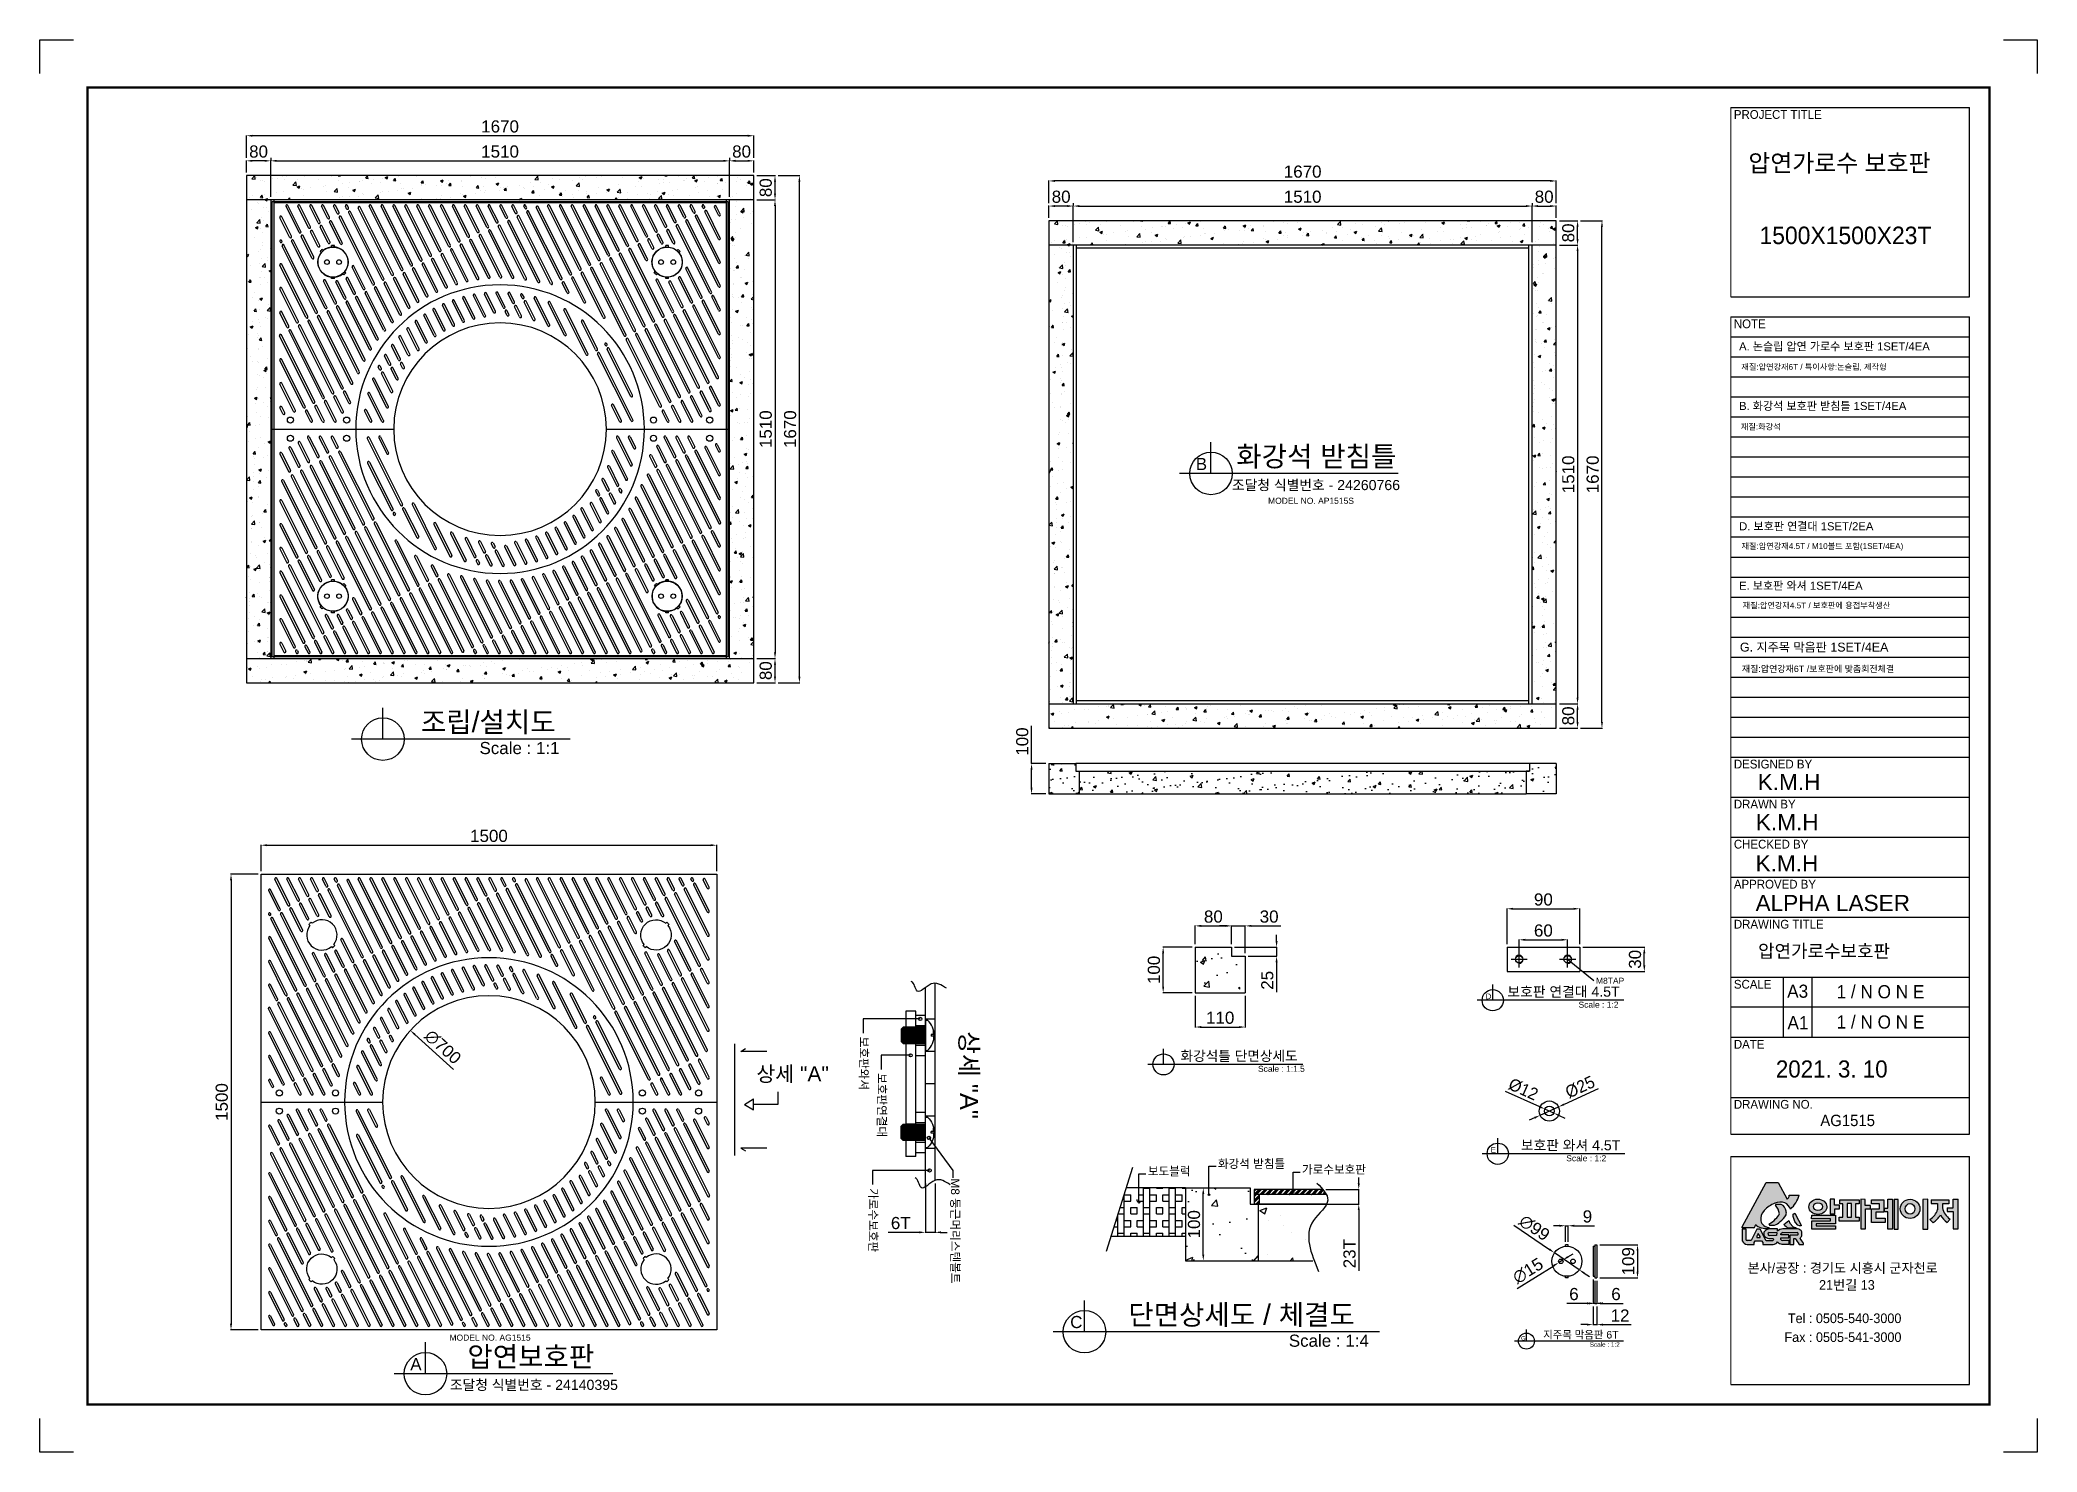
# Model space of a CAD drawing. Header units: millimetres. Extents: x 11766 to 18340, y -43240 to -38591.
import ezdxf
from ezdxf.enums import TextEntityAlignment as Align

# ---------------------------------------------------------------- set-up
doc = ezdxf.new("R2010")
doc.units = ezdxf.units.MM
for name, color, linetype in [('LAYOUT', 7, 'Continuous'), ('TEXT', 7, 'Continuous'), ('받침틀', 251, 'Continuous'), ('압연강', 40, 'Continuous')]:
    doc.layers.add(name, color=color, linetype=linetype)
doc.styles.add('H', font='')
doc.styles.get("Standard").update_dxf_attribs({"font": 'arial.ttf'})
doc.styles.get('H').set_extended_font_data('Dotum')
doc.dimstyles.new('ISO-25', dxfattribs={"dimtxt": 40, "dimasz": 20, "dimexe": 1.25, "dimexo": 10, "dimgap": 10, "dimtad": 1, "dimdec": 0, "dimtxsty": 'Standard', "dimcen": 2.5, "dimclrd": 3, "dimclre": 3, "dimclrt": 3, "dimadec": 0, "dimazin": 0, "dimtfac": 1, "dimtdec": 0, "dimtmove": 0, "dimatfit": 3, "dimfxl": 0, "dimarcsym": 0})
pattern_1 = [(50, (2324.7, -42931.1), (100.20157, -8.7665), [10.4775, -115.2525]), (355, (2324.7, -42931.1), (-19.3839, 105.0813), [8.382, -92.2023]), (100.45144, (2333.05, -42931.83), (80.8177, 96.31476), [8.9045, -97.9496]), (46.1842, (2324.7, -42903.16), (149.0935, -23.1233), [15.7162, -172.8787]), (96.6356, (2337.13, -42905.08), (130.5723, 136.0844), [13.3568, -146.9246]), (351.1842, (2324.7, -42903.16), (130.5723, 136.0844), [12.573, -138.3029]), (21, (2338.67, -42910.14), (83.3879, -56.24586), [10.4775, -115.2525]), (326, (2338.67, -42910.14), (33.9911, 101.3034), [8.382, -92.202]), (71.45144, (2345.62, -42914.83), (117.379, 45.0575), [8.9045, -97.9495]), (37.5, (2324.702, -42931.096), (1.69873, 46.50527), [0, -91.0844, 0, -93.599, 0, -92.55125]), (7.5, (2324.7, -42931.096), (36.75081, 55.09932), [0, -53.3654, 0, -88.9889, 0, -35.27425]), (327.5, (2293.55, -42931.096), (74.57483, -3.15081), [0, -34.925, 0, -108.966, 0, -144.5895]), (317.5, (2279.58, -42931.096), (81.47105, 13.98457), [0, -45.4025, 0, -72.3646, 0, -102.6795])]

msp = doc.modelspace()

# ---------------------------------------------------------------- texts
at = {"style": 'H'}
for s, height, p in [('PROJECT TITLE', 28.824, (17342.4, -38850.7)), ('압연가로수 보호판', 57.65, (17390, -39024.8)), ('1500X1500X23T', 57.649, (17426.6, -39263.1)), ('NOTE', 28.82, (17342.4, -39539.9)), ('DESIGNED BY', 28.824, (17342.4, -40989.3)), ('DRAWN BY', 28.82, (17342.4, -41121.1)), ('CHECKED BY', 28.82, (17342.4, -41252.9)), ('APPROVED BY', 28.824, (17342.4, -41384.7)), ('DRAWING TITLE', 28.824, (17342.4, -41516.4)), ('압연가로수보호판', 43.24, (17422.1, -41612.1)), ('SCALE', 28.82, (17342.4, -41714.1)), ('A3', 43.24, (17517.8, -41744.1)), ('1 / N O N E', 43.237, (17680.4, -41745.9)), ('A1', 43.24, (17518.8, -41847.9)), ('1 / N O N E', 43.237, (17680.4, -41845.6)), ('DATE', 28.82, (17342.4, -41911.7)), ('2021. 3. 10', 56.208, (17480.6, -42006.7)), ('DRAWING NO.', 28.824, (17342.4, -42109.4)), ('AG1515', 37.47, (17627, -42166.7)), ('본사/공장 : 경기도 시흥시 군자천로', 31.707, (17387.3, -42649.6)), ('21번길 13', 31.71, (17622.8, -42705.4)), ('Tel : 0505-540-3000', 31.707, (17520.2, -42815.2)), ('Fax : 0505-541-3000', 31.707, (17508.9, -42877.3))]:
    msp.add_text(s, height=height, dxfattribs=at).set_placement(p)
for s, height, p in [('A. 논슬립 압연 가로수 보호판 1SET/4EA', 26.62, (17359.5, -39613.1)), ('재질:압연강재6T / 특이사항:논슬립, 제작형', 19.166, (17366.9, -39676.9)), ('B. 화강석 보호판 받침틀 1SET/4EA', 26.62, (17359.5, -39809.2)), ('재질:화강석', 19.17, (17365.5, -39873.8)), ('B', 39.9, (15571.2, -40006.8)), ('조달청 식별번호 - 24260766', 33.275, (15690.2, -40072.9)), ('MODEL NO. AP1515S', 20, (15809.2, -40118.1)), ('D. 보호판 연결대 1SET/2EA', 26.62, (17359.5, -40205.3)), ('재질:압연강재4.5T / M10볼트 포함(1SET/4EA)', 19.166, (17367.6, -40266.7)), ('E. 보호판 와셔 1SET/4EA', 26.62, (17359.5, -40400.9)), ('재질:압연강재4.5T / 보호판에 용접부착생산', 19.166, (17371.3, -40462.2)), ('G. 지주목 막음판 1SET/4EA', 29.282, (17362.3, -40604.4)), ('재질:압연강재6T /보호판에 맞춤회전체결', 21.083, (17368.6, -40671.9)), ('K.M.H', 53.24, (17420.8, -41060.6)), ('K.M.H', 53.24, (17414.8, -41192.8)), ('K.M.H', 53.24, (17413.8, -41328.1)), ('ALPHA LASER', 53.24, (17413.8, -41458.9)), ('M8TAP', 19.96, (16888.6, -41698.2)), ('D', 18.6, (16525.3, -41748.8)), ('E', 18.6, (16541.7, -42254.3)), ('보도블럭', 27.95, (15413.5, -42329.2)), ('화강석 받침틀', 27.95, (15643.9, -42304.7)), ('가로수보호판', 27.95, (15920.7, -42323.6)), ('C', 39.9, (15157.7, -42831.6)), ('MODEL NO. AG1515', 20, (13114.5, -42873)), ('A', 39.9, (12985.4, -42970.5)), ('조달청 식별번호 - 24140395', 33.275, (13115.7, -43035.2))]:
    msp.add_text(s, height=height).set_placement(p)
for s, height, p in [('보호판와셔', 27.95, (14464.7, -41872.7)), ('보호판연결대', 27.95, (14523.8, -41992.4)), ('가로수보호판', 27.95, (14495.4, -42371.3)), ('M8 둥근머리스텐볼트', 27.951, (14765.3, -42339))]:
    msp.add_text(s, height=height, rotation=270).set_placement(p)
at = {"color": 4}
msp.add_text('상세 "A"', height=59.9, rotation=270, dxfattribs=at).set_placement((14794.8, -41854.2))
msp.add_text('상세 "A"', height=49.5, dxfattribs=at).set_placement((14124.7, -42019.7))
at = {"layer": 'TEXT'}
for s, height, p in [('화강석 받침틀', 66.55, (15968, -39995.1)), ('조립/설치도', 66.55, (13242, -40869.6)), ('보호판 연결대 4.5T', 33.275, (16781.8, -41740.7)), ('보호판 와셔 4.5T', 33.275, (16804.9, -42246.3)), ('단면상세도 / 체결도', 66.55, (15721.9, -42820.7)), ('압연보호판', 66.55, (13382.2, -42958.8))]:
    msp.add_text(s, height=height, dxfattribs=at).set_placement(p, align=Align.CENTER)
for s, height, p in [('Scale : 1:1', 39.93, (13213.3, -40942)), ('Scale : 1:2', 19.965, (16830.9, -41776.9)), ('Scale : 1:2', 19.965, (16790.6, -42282.5)), ('Scale : 1:4', 39.93, (15877.4, -42893.1))]:
    msp.add_text(s, height=height, dxfattribs=at).set_placement(p)

# ---------------------------------------------------------------- blocks, each defined once
blk = doc.blocks.new('*D11')
at = {"color": 3, "lineweight": -2, "transparency": 16777216}
for p, q in [((16595.6, -41567.7), (16595.6, -41450)), ((16615.6, -41451.2), (16815.1, -41451.2)), ((16835.1, -41567.7), (16835.1, -41450))]:
    blk.add_line(p, q, dxfattribs=at)
at = {"color": 3, "transparency": 16777216}
for points in [[(16615.6, -41447.9), (16615.6, -41454.6), (16595.6, -41451.2)], [(16815.1, -41447.9), (16815.1, -41454.6), (16835.1, -41451.2)]]:
    blk.add_solid(points, dxfattribs=at)
at = {"layer": 'Defpoints', "color": 0, "transparency": 16777216}
for p in [(16835.1, -41451.2), (16595.6, -41577.7), (16835.1, -41577.7)]:
    blk.add_point(p, dxfattribs=at)
at = {"color": 3, "transparency": 16777216, "insert": (16715.3, -41420.8), "char_height": 40, "attachment_point": 5}
blk.add_mtext('90', dxfattribs=at)
blk = doc.blocks.new('*D12')
at = {"color": 3, "lineweight": -2, "transparency": 16777216}
for p, q in [((16845.1, -41577.7), (17048.8, -41577.7)), ((17047.6, -41637.5), (17047.6, -41597.7)), ((16845.1, -41657.5), (17048.8, -41657.5))]:
    blk.add_line(p, q, dxfattribs=at)
at = {"color": 3, "transparency": 16777216}
for points in [[(17044.2, -41597.7), (17050.9, -41597.7), (17047.6, -41577.7)], [(17044.2, -41637.5), (17050.9, -41637.5), (17047.6, -41657.5)]]:
    blk.add_solid(points, dxfattribs=at)
at = {"layer": 'Defpoints', "color": 0, "transparency": 16777216}
for p in [(16835.1, -41577.7), (17047.6, -41577.7), (16835.1, -41657.5)]:
    blk.add_point(p, dxfattribs=at)
at = {"color": 3, "transparency": 16777216, "insert": (17017.1, -41617.6), "char_height": 40, "attachment_point": 5, "rotation": 90}
blk.add_mtext('30', dxfattribs=at)
blk = doc.blocks.new('*D13')
at = {"color": 3, "lineweight": -2, "transparency": 16777216}
for p, q in [((16895.5, -42044.1), (16783.4, -42095.2)), ((16686.4, -42139.3), (16668.2, -42147.6)), ((16704.6, -42131), (16765.2, -42103.4))]:
    blk.add_line(p, q, dxfattribs=at)
at = {"color": 3, "transparency": 16777216}
for points in [[(16685, -42136.3), (16687.8, -42142.4), (16704.6, -42131)], [(16782, -42092.1), (16784.8, -42098.2), (16765.2, -42103.4)]]:
    blk.add_solid(points, dxfattribs=at)
at = {"layer": 'Defpoints', "color": 0, "transparency": 16777216}
for p in [(16704.6, -42131), (16765.2, -42103.4)]:
    blk.add_point(p, dxfattribs=at)
at = {"color": 3, "transparency": 16777216, "insert": (16836.1, -42038.2), "char_height": 40, "attachment_point": 5, "rotation": 24.48394}
blk.add_mtext('{\\fMS PGothic|b0|i0|c129|p34;%%C25}', dxfattribs=at)
blk = doc.blocks.new('*D14')
at = {"color": 3, "lineweight": -2, "transparency": 16777216}
for p, q in [((16589.9, -42051.6), (16702.1, -42102.4)), ((16749.4, -42123.8), (16720.3, -42110.7)), ((16767.7, -42132.1), (16785.9, -42140.3))]:
    blk.add_line(p, q, dxfattribs=at)
at = {"color": 3, "transparency": 16777216}
for points in [[(16703.5, -42099.4), (16700.7, -42105.4), (16720.3, -42110.7)], [(16769, -42129), (16766.3, -42135.1), (16749.4, -42123.8)]]:
    blk.add_solid(points, dxfattribs=at)
at = {"layer": 'Defpoints', "color": 0, "transparency": 16777216}
for p in [(16720.3, -42110.7), (16749.4, -42123.8)]:
    blk.add_point(p, dxfattribs=at)
at = {"color": 3, "transparency": 16777216, "insert": (16649.3, -42045.6), "char_height": 40, "attachment_point": 5, "rotation": 335.6577}
blk.add_mtext('{\\fMS PGothic|b0|i0|c129|p34;%%C12}', dxfattribs=at)
blk = doc.blocks.new('*D15')
at = {"color": 3, "lineweight": -2, "transparency": 16777216}
for p, q in [((16635.5, -41607.6), (16635.5, -41552.1)), ((16655.5, -41553.3), (16775.2, -41553.3)), ((16795.2, -41607.6), (16795.2, -41552.1))]:
    blk.add_line(p, q, dxfattribs=at)
at = {"color": 3, "transparency": 16777216}
for points in [[(16655.5, -41550), (16655.5, -41556.6), (16635.5, -41553.3)], [(16775.2, -41550), (16775.2, -41556.6), (16795.2, -41553.3)]]:
    blk.add_solid(points, dxfattribs=at)
at = {"layer": 'Defpoints', "color": 0, "transparency": 16777216}
for p in [(16795.2, -41553.3), (16635.5, -41617.6), (16795.2, -41617.6)]:
    blk.add_point(p, dxfattribs=at)
at = {"color": 3, "transparency": 16777216, "insert": (16715.3, -41522.9), "char_height": 40, "attachment_point": 5}
blk.add_mtext('60', dxfattribs=at)
blk = doc.blocks.new('A$C36924EFD')
for p, q in [((0, 45), (0, -45)), ((0, 45), (6, 45)), ((6, -45), (6, 45)), ((0, -45), (6, -45))]:
    blk.add_line(p, q)
blk = doc.blocks.new('*D16')
at = {"color": 3, "lineweight": -2, "transparency": 16777216}
for p, q in [((14681, -42355.3), (14681, -42517.7)), ((14712.9, -42355.3), (14712.9, -42517.7)), ((14661, -42516.4), (14559, -42516.4)), ((14712.9, -42516.4), (14681, -42516.4)), ((14732.9, -42516.4), (14752.9, -42516.4))]:
    blk.add_line(p, q, dxfattribs=at)
at = {"color": 3, "transparency": 16777216}
for points in [[(14661, -42513.1), (14661, -42519.8), (14681, -42516.4)], [(14732.9, -42513.1), (14732.9, -42519.8), (14712.9, -42516.4)]]:
    blk.add_solid(points, dxfattribs=at)
at = {"layer": 'Defpoints', "color": 0, "transparency": 16777216}
for p in [(14681, -42345.3), (14712.9, -42345.3), (14681, -42516.4)]:
    blk.add_point(p, dxfattribs=at)
at = {"color": 3, "transparency": 16777216, "insert": (14600, -42486), "char_height": 40, "attachment_point": 5}
blk.add_mtext('6T', dxfattribs=at)
blk = doc.blocks.new('A$C5731754A')
at = {"color": 1}
for p, q in [((-37.5, 0), (-37.5, 5.7)), ((-37.5, 0), (37.5, 0)), ((-20, 0), (-20, -55)), ((-20, 0), (20, 0)), ((-11.2, 19.7), (-11.2, 20.5)), ((-1.9, 19.7), (-11.2, 19.7)), ((-1.9, 19.7), (-1.9, 14.1)), ((-1.9, 14.1), (1.9, 14.1)), ((1.9, 19.7), (1.9, 14.1)), ((1.9, 19.7), (11.2, 19.7)), ((11.2, 19.7), (11.2, 20.5)), ((20, -55), (20, 0)), ((37.5, 0), (37.5, 5.7)), ((-20, -2.5), (20, -2.5)), ((-20, -5), (20, -5)), ((-20, -7.5), (20, -7.5)), ((-20, -7.5), (20, -7.5)), ((-20, -10), (20, -10)), ((-20, -12.5), (20, -12.5)), ((-20, -12.5), (20, -12.5)), ((-20, -15), (20, -15)), ((-20, -17.5), (20, -17.5)), ((-20, -17.5), (20, -17.5)), ((-20, -20), (20, -20)), ((-20, -22.5), (20, -22.5)), ((-20, -22.5), (20, -22.5)), ((-20, -25), (20, -25)), ((-20, -27.5), (20, -27.5)), ((-20, -27.5), (20, -27.5)), ((-20, -30), (20, -30)), ((-20, -32.5), (20, -32.5)), ((-20, -35), (20, -35)), ((-20, -37.5), (20, -37.5)), ((-20, -40), (20, -40)), ((-20, -42.5), (20, -42.5)), ((-20, -45), (20, -45)), ((-20, -47.5), (20, -47.5)), ((-20, -50), (20, -50)), ((-20, -52.5), (20, -52.5)), ((-15, -60), (-20, -55)), ((-20, -55), (20, -55)), ((-17.5, -57.5), (17.5, -57.5)), ((-15, -60), (15, -60)), ((20, -55), (15, -60))]:
    blk.add_line(p, q, dxfattribs=at)
blk.add_arc((0, -30.4), 52, 43.8928, 136.1072, dxfattribs=at)
blk = doc.blocks.new('*D36')
at = {"color": 3, "lineweight": -2, "transparency": 16777216}
for p, q in [((16107.6, -42355.5), (16107.6, -42335.5)), ((15999.4, -42375.5), (16108.9, -42375.5)), ((16107.6, -42423.4), (16107.6, -42375.5)), ((16010.2, -42423.4), (16108.9, -42423.4)), ((16107.6, -42443.4), (16107.6, -42643.3))]:
    blk.add_line(p, q, dxfattribs=at)
at = {"color": 3, "transparency": 16777216}
for points in [[(16104.3, -42355.5), (16110.9, -42355.5), (16107.6, -42375.5)], [(16110.9, -42443.4), (16104.3, -42443.4), (16107.6, -42423.4)]]:
    blk.add_solid(points, dxfattribs=at)
at = {"layer": 'Defpoints', "color": 0, "transparency": 16777216}
for p in [(15989.4, -42375.5), (16107.6, -42375.5), (16000.2, -42423.4)]:
    blk.add_point(p, dxfattribs=at)
at = {"color": 3, "transparency": 16777216, "insert": (16077.2, -42586.6), "char_height": 40, "attachment_point": 5, "rotation": 90}
blk.add_mtext('23T', dxfattribs=at)
blk = doc.blocks.new('*D17')
at = {"color": 3, "lineweight": -2, "transparency": 16777216}
for p, q in [((15547.2, -42370.1), (15597, -42370.1)), ((15595.8, -42589.7), (15595.8, -42390.1)), ((15547.2, -42609.7), (15597, -42609.7))]:
    blk.add_line(p, q, dxfattribs=at)
at = {"color": 3, "transparency": 16777216}
for points in [[(15592.4, -42390.1), (15599.1, -42390.1), (15595.8, -42370.1)], [(15592.4, -42589.7), (15599.1, -42589.7), (15595.8, -42609.7)]]:
    blk.add_solid(points, dxfattribs=at)
at = {"layer": 'Defpoints', "color": 0, "transparency": 16777216}
for p in [(15537.2, -42370.1), (15595.8, -42370.1), (15537.2, -42609.7)]:
    blk.add_point(p, dxfattribs=at)
at = {"color": 3, "transparency": 16777216, "insert": (15565.4, -42489.9), "char_height": 40, "attachment_point": 5, "rotation": 90}
blk.add_mtext('100', dxfattribs=at)
blk = doc.blocks.new('*D6')
at = {"color": 3, "lineweight": -2, "transparency": 16777216}
for p, q in [((4249.3, -46556.2), (4249.3, -46516.5)), ((4309.3, -46517.8), (4269.3, -46517.8)), ((4329.3, -46636.2), (4329.3, -46516.5))]:
    blk.add_line(p, q, dxfattribs=at)
at = {"color": 3, "transparency": 16777216}
for points in [[(4269.3, -46514.4), (4269.3, -46521.1), (4249.3, -46517.8)], [(4309.3, -46514.4), (4309.3, -46521.1), (4329.3, -46517.8)]]:
    blk.add_solid(points, dxfattribs=at)
at = {"layer": 'Defpoints', "color": 0, "transparency": 16777216}
for p in [(4249.3, -46517.8), (4249.3, -46566.2), (4329.3, -46646.2)]:
    blk.add_point(p, dxfattribs=at)
at = {"color": 3, "transparency": 16777216, "insert": (4289.3, -46487.3), "char_height": 40, "attachment_point": 5}
blk.add_mtext('80', dxfattribs=at)
blk = doc.blocks.new('*D7')
at = {"color": 3, "lineweight": -2, "transparency": 16777216}
for p, q in [((4329.3, -46507.8), (4329.3, -46516.5)), ((4349.3, -46517.8), (5819.3, -46517.8)), ((5839.3, -46636.2), (5839.3, -46516.5))]:
    blk.add_line(p, q, dxfattribs=at)
at = {"color": 3, "transparency": 16777216}
for points in [[(4349.3, -46514.4), (4349.3, -46521.1), (4329.3, -46517.8)], [(5819.3, -46514.4), (5819.3, -46521.1), (5839.3, -46517.8)]]:
    blk.add_solid(points, dxfattribs=at)
at = {"layer": 'Defpoints', "color": 0, "transparency": 16777216}
for p in [(4329.3, -46517.8), (5839.3, -46517.8), (5839.3, -46646.2)]:
    blk.add_point(p, dxfattribs=at)
at = {"color": 3, "transparency": 16777216, "insert": (5084.3, -46487.3), "char_height": 40, "attachment_point": 5}
blk.add_mtext('1510', dxfattribs=at)
blk = doc.blocks.new('*D8')
at = {"color": 3, "lineweight": -2, "transparency": 16777216}
for p, q in [((5839.3, -46507.8), (5839.3, -46516.5)), ((5859.3, -46517.8), (5899.3, -46517.8)), ((5919.3, -46556.2), (5919.3, -46516.5))]:
    blk.add_line(p, q, dxfattribs=at)
at = {"color": 3, "transparency": 16777216}
for points in [[(5859.3, -46514.4), (5859.3, -46521.1), (5839.3, -46517.8)], [(5899.3, -46514.4), (5899.3, -46521.1), (5919.3, -46517.8)]]:
    blk.add_solid(points, dxfattribs=at)
at = {"layer": 'Defpoints', "color": 0, "transparency": 16777216}
for p in [(5839.3, -46517.8), (5919.3, -46517.8), (5919.3, -46566.2)]:
    blk.add_point(p, dxfattribs=at)
at = {"color": 3, "transparency": 16777216, "insert": (5879.3, -46487.3), "char_height": 40, "attachment_point": 5}
blk.add_mtext('80', dxfattribs=at)
blk = doc.blocks.new('*D3')
at = {"color": 3, "lineweight": -2, "transparency": 16777216}
for p, q in [((4249.3, -46507.8), (4249.3, -46433.9)), ((5899.3, -46435.1), (4269.3, -46435.1)), ((5919.3, -46507.8), (5919.3, -46433.9))]:
    blk.add_line(p, q, dxfattribs=at)
at = {"color": 3, "transparency": 16777216}
for points in [[(4269.3, -46431.8), (4269.3, -46438.5), (4249.3, -46435.1)], [(5899.3, -46431.8), (5899.3, -46438.5), (5919.3, -46435.1)]]:
    blk.add_solid(points, dxfattribs=at)
at = {"layer": 'Defpoints', "color": 0, "transparency": 16777216}
for p in [(4249.3, -46435.1), (4249.3, -46517.8), (5919.3, -46517.8)]:
    blk.add_point(p, dxfattribs=at)
at = {"color": 3, "transparency": 16777216, "insert": (5084.3, -46404.7), "char_height": 40, "attachment_point": 5}
blk.add_mtext('1670', dxfattribs=at)
blk = doc.blocks.new('*D9')
at = {"color": 3, "lineweight": -2, "transparency": 16777216}
for p, q in [((5929.3, -46566.2), (5990.5, -46566.2)), ((5989.3, -46626.2), (5989.3, -46586.2)), ((5929.3, -46646.2), (5990.5, -46646.2))]:
    blk.add_line(p, q, dxfattribs=at)
at = {"color": 3, "transparency": 16777216}
for points in [[(5986, -46586.2), (5992.6, -46586.2), (5989.3, -46566.2)], [(5986, -46626.2), (5992.6, -46626.2), (5989.3, -46646.2)]]:
    blk.add_solid(points, dxfattribs=at)
at = {"layer": 'Defpoints', "color": 0, "transparency": 16777216}
for p in [(5919.3, -46566.2), (5989.3, -46566.2), (5919.3, -46646.2)]:
    blk.add_point(p, dxfattribs=at)
at = {"color": 3, "transparency": 16777216, "insert": (5958.9, -46606.2), "char_height": 40, "attachment_point": 5, "rotation": 90}
blk.add_mtext('80', dxfattribs=at)
blk = doc.blocks.new('*D4')
at = {"color": 3, "lineweight": -2, "transparency": 16777216}
for p, q in [((5969.9, -46646.2), (5990.5, -46646.2)), ((5989.3, -46666.2), (5989.3, -48136.2)), ((5929.3, -48156.2), (5990.5, -48156.2))]:
    blk.add_line(p, q, dxfattribs=at)
at = {"color": 3, "transparency": 16777216}
for points in [[(5986, -46666.2), (5992.6, -46666.2), (5989.3, -46646.2)], [(5986, -48136.2), (5992.6, -48136.2), (5989.3, -48156.2)]]:
    blk.add_solid(points, dxfattribs=at)
at = {"layer": 'Defpoints', "color": 0, "transparency": 16777216}
for p in [(5959.9, -46646.2), (5919.3, -48156.2), (5989.3, -48156.2)]:
    blk.add_point(p, dxfattribs=at)
at = {"color": 3, "transparency": 16777216, "insert": (5958.9, -47401.2), "char_height": 40, "attachment_point": 5, "rotation": 90}
blk.add_mtext('1510', dxfattribs=at)
blk = doc.blocks.new('*D5')
at = {"color": 3, "lineweight": -2, "transparency": 16777216}
for p, q in [((5979.3, -48156.2), (5988, -48156.2)), ((5989.3, -48216.2), (5989.3, -48176.2)), ((5929.3, -48236.2), (5990.5, -48236.2))]:
    blk.add_line(p, q, dxfattribs=at)
at = {"color": 3, "transparency": 16777216}
for points in [[(5986, -48176.2), (5992.6, -48176.2), (5989.3, -48156.2)], [(5986, -48216.2), (5992.6, -48216.2), (5989.3, -48236.2)]]:
    blk.add_solid(points, dxfattribs=at)
at = {"layer": 'Defpoints', "color": 0, "transparency": 16777216}
for p in [(5989.3, -48156.2), (5989.3, -48156.2), (5919.3, -48236.2)]:
    blk.add_point(p, dxfattribs=at)
at = {"color": 3, "transparency": 16777216, "insert": (5958.9, -48196.2), "char_height": 40, "attachment_point": 5, "rotation": 90}
blk.add_mtext('80', dxfattribs=at)
blk = doc.blocks.new('*D2')
at = {"color": 3, "lineweight": -2, "transparency": 16777216}
for p, q in [((5999.3, -46566.2), (6070.8, -46566.2)), ((6069.6, -48216.2), (6069.6, -46586.2)), ((5999.3, -48236.2), (6070.8, -48236.2))]:
    blk.add_line(p, q, dxfattribs=at)
at = {"color": 3, "transparency": 16777216}
for points in [[(6066.3, -46586.2), (6072.9, -46586.2), (6069.6, -46566.2)], [(6066.3, -48216.2), (6072.9, -48216.2), (6069.6, -48236.2)]]:
    blk.add_solid(points, dxfattribs=at)
at = {"layer": 'Defpoints', "color": 0, "transparency": 16777216}
for p in [(5989.3, -46566.2), (6069.6, -46566.2), (5989.3, -48236.2)]:
    blk.add_point(p, dxfattribs=at)
at = {"color": 3, "transparency": 16777216, "insert": (6039.2, -47401.2), "char_height": 40, "attachment_point": 5, "rotation": 90}
blk.add_mtext('1670', dxfattribs=at)
blk = doc.blocks.new('*D22')
at = {"color": 3, "lineweight": -2, "transparency": 16777216}
for p, q in [((15030.5, -40973), (15030.5, -40848.6)), ((15077.8, -40973), (15029.2, -40973)), ((15030.5, -41053), (15030.5, -40993)), ((15077.8, -41073), (15029.2, -41073))]:
    blk.add_line(p, q, dxfattribs=at)
at = {"color": 3, "transparency": 16777216}
for points in [[(15027.2, -40993), (15033.8, -40993), (15030.5, -40973)], [(15027.2, -41053), (15033.8, -41053), (15030.5, -41073)]]:
    blk.add_solid(points, dxfattribs=at)
at = {"layer": 'Defpoints', "color": 0, "transparency": 16777216}
for p in [(15030.5, -40973), (15087.8, -40973), (15087.8, -41073)]:
    blk.add_point(p, dxfattribs=at)
at = {"color": 3, "transparency": 16777216, "insert": (15000.1, -40900.8), "char_height": 40, "attachment_point": 5, "rotation": 90}
blk.add_mtext('100', dxfattribs=at)
blk = doc.blocks.new('*D25')
at = {"color": 3, "lineweight": -2, "transparency": 16777216}
for p, q in [((16880.3, -24788.6), (16997.3, -24868.4)), ((17095.6, -24935.4), (17013.8, -24879.6)), ((17112.1, -24946.7), (17128.6, -24958))]:
    blk.add_line(p, q, dxfattribs=at)
at = {"color": 3, "transparency": 16777216}
for points in [[(16999.2, -24865.6), (16995.4, -24871.1), (17013.8, -24879.6)], [(17114, -24944), (17110.2, -24949.5), (17095.6, -24935.4)]]:
    blk.add_solid(points, dxfattribs=at)
at = {"layer": 'Defpoints', "color": 0, "transparency": 16777216}
for p in [(17013.8, -24879.6), (17095.6, -24935.4)]:
    blk.add_point(p, dxfattribs=at)
at = {"color": 3, "transparency": 16777216, "insert": (16947.7, -24797.7), "char_height": 40, "attachment_point": 5, "rotation": 325.69711}
blk.add_mtext('∅99', dxfattribs=at)
blk = doc.blocks.new('*D26')
at = {"color": 3, "lineweight": -2, "transparency": 16777216}
for p, q in [((17041.1, -24903.6), (17028.3, -24911.5)), ((17058.1, -24893.1), (17075.1, -24882.5)), ((16890.7, -24996.7), (17011.3, -24922))]:
    blk.add_line(p, q, dxfattribs=at)
at = {"color": 3, "transparency": 16777216}
for points in [[(17009.6, -24919.2), (17013.1, -24924.8), (17028.3, -24911.5)], [(17056.3, -24890.2), (17059.8, -24895.9), (17041.1, -24903.6)]]:
    blk.add_solid(points, dxfattribs=at)
at = {"layer": 'Defpoints', "color": 0, "transparency": 16777216}
for p in [(17028.3, -24911.5), (17041.1, -24903.6)]:
    blk.add_point(p, dxfattribs=at)
at = {"color": 3, "transparency": 16777216, "insert": (16926.5, -24938.8), "char_height": 40, "attachment_point": 5, "rotation": 31.77251}
blk.add_mtext('∅15', dxfattribs=at)
blk = doc.blocks.new('*D27')
at = {"color": 3, "lineweight": -2, "transparency": 16777216}
for p, q in [((17030.2, -24790.5), (17010.2, -24790.5)), ((17050.2, -24843), (17050.2, -24789.2)), ((17050.2, -24790.5), (17059.2, -24790.5)), ((17059.2, -24843), (17059.2, -24789.2)), ((17079.2, -24790.5), (17145.5, -24790.5))]:
    blk.add_line(p, q, dxfattribs=at)
at = {"color": 3, "transparency": 16777216}
for points in [[(17030.2, -24787.2), (17030.2, -24793.8), (17050.2, -24790.5)], [(17079.2, -24787.2), (17079.2, -24793.8), (17059.2, -24790.5)]]:
    blk.add_solid(points, dxfattribs=at)
at = {"layer": 'Defpoints', "color": 0, "transparency": 16777216}
for p in [(17059.2, -24790.5), (17050.2, -24853), (17059.2, -24853)]:
    blk.add_point(p, dxfattribs=at)
at = {"color": 3, "transparency": 16777216, "insert": (17122.4, -24760.1), "char_height": 40, "attachment_point": 5}
blk.add_mtext('9', dxfattribs=at)
blk = doc.blocks.new('*D28')
at = {"color": 3, "lineweight": -2, "transparency": 16777216}
for p, q in [((17163.1, -24853), (17288.5, -24853)), ((17287.2, -24873), (17287.2, -24942)), ((17163.1, -24962), (17288.5, -24962))]:
    blk.add_line(p, q, dxfattribs=at)
at = {"color": 3, "transparency": 16777216}
for points in [[(17283.9, -24873), (17290.5, -24873), (17287.2, -24853)], [(17283.9, -24942), (17290.5, -24942), (17287.2, -24962)]]:
    blk.add_solid(points, dxfattribs=at)
at = {"layer": 'Defpoints', "color": 0, "transparency": 16777216}
for p in [(17153.1, -24853), (17153.1, -24962), (17287.2, -24962)]:
    blk.add_point(p, dxfattribs=at)
at = {"color": 3, "transparency": 16777216, "insert": (17256.8, -24907.5), "char_height": 40, "attachment_point": 5, "rotation": 90}
blk.add_mtext('109', dxfattribs=at)
blk = doc.blocks.new('*D29')
at = {"color": 3, "lineweight": -2, "transparency": 16777216}
for p, q in [((17147.1, -24972), (17147.1, -25047.3)), ((17153.1, -24972), (17153.1, -25047.3)), ((17127.1, -25046), (17107.1, -25046)), ((17147.1, -25046), (17153.1, -25046)), ((17173.1, -25046), (17239.5, -25046))]:
    blk.add_line(p, q, dxfattribs=at)
at = {"color": 3, "transparency": 16777216}
for points in [[(17127.1, -25042.7), (17127.1, -25049.3), (17147.1, -25046)], [(17173.1, -25042.7), (17173.1, -25049.3), (17153.1, -25046)]]:
    blk.add_solid(points, dxfattribs=at)
at = {"layer": 'Defpoints', "color": 0, "transparency": 16777216}
for p in [(17147.1, -24962), (17153.1, -24962), (17153.1, -25046)]:
    blk.add_point(p, dxfattribs=at)
at = {"color": 3, "transparency": 16777216, "insert": (17216.3, -25015.6), "char_height": 40, "attachment_point": 5}
blk.add_mtext('6', dxfattribs=at)
blk = doc.blocks.new('*D30')
at = {"color": 3, "lineweight": -2, "transparency": 16777216}
for p, q in [((17141.1, -24967), (17141.1, -25047.3)), ((17147.1, -24972), (17147.1, -25047.3)), ((17121.1, -25046), (17054.7, -25046)), ((17147.1, -25046), (17141.1, -25046)), ((17167.1, -25046), (17187.1, -25046))]:
    blk.add_line(p, q, dxfattribs=at)
at = {"color": 3, "transparency": 16777216}
for points in [[(17121.1, -25042.7), (17121.1, -25049.3), (17141.1, -25046)], [(17167.1, -25042.7), (17167.1, -25049.3), (17147.1, -25046)]]:
    blk.add_solid(points, dxfattribs=at)
at = {"layer": 'Defpoints', "color": 0, "transparency": 16777216}
for p in [(17141.1, -24957), (17147.1, -24962), (17141.1, -25046)]:
    blk.add_point(p, dxfattribs=at)
at = {"color": 3, "transparency": 16777216, "insert": (17077.9, -25015.6), "char_height": 40, "attachment_point": 5}
blk.add_mtext('6', dxfattribs=at)
blk = doc.blocks.new('*D31')
at = {"color": 3, "lineweight": -2, "transparency": 16777216}
for p, q in [((17141.1, -25056), (17141.1, -25117.3)), ((17153.1, -25056), (17153.1, -25117.3)), ((17121.1, -25116), (17101.1, -25116)), ((17141.1, -25116), (17153.1, -25116)), ((17173.1, -25116), (17266.2, -25116))]:
    blk.add_line(p, q, dxfattribs=at)
at = {"color": 3, "transparency": 16777216}
for points in [[(17121.1, -25112.7), (17121.1, -25119.3), (17141.1, -25116)], [(17173.1, -25112.7), (17173.1, -25119.3), (17153.1, -25116)]]:
    blk.add_solid(points, dxfattribs=at)
at = {"layer": 'Defpoints', "color": 0, "transparency": 16777216}
for p in [(17141.1, -25046), (17153.1, -25046), (17153.1, -25116)]:
    blk.add_point(p, dxfattribs=at)
at = {"color": 3, "transparency": 16777216, "insert": (17229.7, -25085.9), "char_height": 40, "attachment_point": 5}
blk.add_mtext('12', dxfattribs=at)
blk = doc.blocks.new('A$C6562381F')
for p, q in [((4.5, 54.5), (-4.5, 54.5)), ((-4.5, 49.3), (-4.5, 54.5)), ((4.5, 49.3), (4.5, 54.5)), ((-4.5, -54.5), (-4.5, -49.3)), ((4.5, -54.5), (-4.5, -54.5)), ((4.5, -54.5), (4.5, -49.3))]:
    blk.add_line(p, q)
for centre, radius in [((0, 0), 49.5), ((-20, 0), 7.5), ((20, 0), 7.5)]:
    blk.add_circle(centre, radius)
blk = doc.blocks.new('*D37')
at = {"color": 3, "lineweight": -2, "transparency": 16777216}
for p, q in [((-175, 264.3), (-271.6, 264.3)), ((-270.3, 134.3), (-270.3, 244.3)), ((-175, 114.3), (-271.6, 114.3))]:
    blk.add_line(p, q, dxfattribs=at)
at = {"color": 3, "transparency": 16777216}
for points in [[(-267, 244.3), (-273.6, 244.3), (-270.3, 264.3)], [(-273.6, 134.3), (-267, 134.3), (-270.3, 114.3)]]:
    blk.add_solid(points, dxfattribs=at)
at = {"layer": 'Defpoints', "color": 0, "transparency": 16777216}
for p in [(-270.3, 264.3), (-165, 264.3), (-165, 114.3)]:
    blk.add_point(p, dxfattribs=at)
at = {"color": 3, "transparency": 16777216, "insert": (-300.7, 189.3), "char_height": 40, "attachment_point": 5, "rotation": 90}
blk.add_mtext('100', dxfattribs=at)
blk = doc.blocks.new('*D38')
at = {"color": 3, "lineweight": -2, "transparency": 16777216}
for p, q in [((-165, 104.3), (-165, 0)), ((0, 104.3), (0, 0)), ((-145, 1.2), (-20, 1.2))]:
    blk.add_line(p, q, dxfattribs=at)
at = {"color": 3, "transparency": 16777216}
for points in [[(-145, 4.6), (-145, -2.1), (-165, 1.2)], [(-20, -2.1), (-20, 4.6), (0, 1.2)]]:
    blk.add_solid(points, dxfattribs=at)
at = {"layer": 'Defpoints', "color": 0, "transparency": 16777216}
for p in [(-165, 114.3), (0, 114.3), (0, 1.2)]:
    blk.add_point(p, dxfattribs=at)
at = {"color": 3, "transparency": 16777216, "insert": (-82.5, 31.7), "char_height": 40, "attachment_point": 5}
blk.add_mtext('110', dxfattribs=at)
blk = doc.blocks.new('*D39')
at = {"color": 3, "lineweight": -2, "transparency": 16777216}
for p, q in [((-165, 274.3), (-165, 335.5)), ((-145, 334.3), (-65, 334.3)), ((-45, 274.3), (-45, 335.5))]:
    blk.add_line(p, q, dxfattribs=at)
at = {"color": 3, "transparency": 16777216}
for points in [[(-145, 337.6), (-145, 330.9), (-165, 334.3)], [(-65, 330.9), (-65, 337.6), (-45, 334.3)]]:
    blk.add_solid(points, dxfattribs=at)
at = {"layer": 'Defpoints', "color": 0, "transparency": 16777216}
for p in [(-45, 334.3), (-165, 264.3), (-45, 264.3)]:
    blk.add_point(p, dxfattribs=at)
at = {"color": 3, "transparency": 16777216, "insert": (-105, 364.7), "char_height": 40, "attachment_point": 5}
blk.add_mtext('80', dxfattribs=at)
blk = doc.blocks.new('*D40')
at = {"color": 3, "lineweight": -2, "transparency": 16777216}
for p, q in [((-65, 334.3), (-85, 334.3)), ((-45, 274.3), (-45, 335.5)), ((-45, 334.3), (0, 334.3)), ((0, 244.3), (0, 335.5)), ((20, 334.3), (117.1, 334.3))]:
    blk.add_line(p, q, dxfattribs=at)
at = {"color": 3, "transparency": 16777216}
for points in [[(-65, 330.9), (-65, 337.6), (-45, 334.3)], [(20, 337.6), (20, 330.9), (0, 334.3)]]:
    blk.add_solid(points, dxfattribs=at)
at = {"layer": 'Defpoints', "color": 0, "transparency": 16777216}
for p in [(0, 334.3), (-45, 264.3), (0, 234.3)]:
    blk.add_point(p, dxfattribs=at)
at = {"color": 3, "transparency": 16777216, "insert": (78.6, 364.7), "char_height": 40, "attachment_point": 5}
blk.add_mtext('30', dxfattribs=at)
blk = doc.blocks.new('*D41')
at = {"color": 3, "lineweight": -2, "transparency": 16777216}
for p, q in [((-35, 264.3), (104.4, 264.3)), ((103.1, 284.3), (103.1, 304.3)), ((103.1, 264.3), (103.1, 234.3)), ((10, 234.3), (104.4, 234.3)), ((103.1, 214.3), (103.1, 116))]:
    blk.add_line(p, q, dxfattribs=at)
at = {"color": 3, "transparency": 16777216}
for points in [[(99.8, 284.3), (106.5, 284.3), (103.1, 264.3)], [(106.5, 214.3), (99.8, 214.3), (103.1, 234.3)]]:
    blk.add_solid(points, dxfattribs=at)
at = {"layer": 'Defpoints', "color": 0, "transparency": 16777216}
for p in [(-45, 264.3), (0, 234.3), (103.1, 234.3)]:
    blk.add_point(p, dxfattribs=at)
at = {"color": 3, "transparency": 16777216, "insert": (72.7, 155.1), "char_height": 40, "attachment_point": 5, "rotation": 90}
blk.add_mtext('25', dxfattribs=at)
blk = doc.blocks.new('AG1515')
for p, q in [((17231.1, -42292.2), (17231.1, -41542.2)), ((17231.1, -41542.2), (18731.1, -41542.2)), ((18731.1, -41542.2), (18731.1, -42292.2)), ((17231.1, -43042.2), (17231.1, -42292.2)), ((17231.1, -42292.2), (17631.1, -42292.2)), ((18331.1, -42292.2), (18731.1, -42292.2)), ((18731.1, -42292.2), (18731.1, -43042.2)), ((18731.1, -43042.2), (17231.1, -43042.2))]:
    blk.add_line(p, q)
for points in [[(17466.7, -41784.1, 0.045549), (17473.7, -41777), (17470.1, -41773.5, 0.904534), (17399.1, -41703.8), (17395.5, -41700.3, 0.045549), (17388.5, -41707.4), (17392.1, -41711, 0.904534), (17463.1, -41780.6)], [(18495.5, -41784.1, -0.045549), (18488.5, -41777), (18492.1, -41773.5, -0.904534), (18563.1, -41703.8), (18566.7, -41700.3, -0.045549), (18573.7, -41707.4), (18570.1, -41711, -0.904534), (18499.1, -41780.6)], [(17466.7, -42800.3, -0.045549), (17473.7, -42807.4), (17470.1, -42811, -0.904534), (17399.1, -42880.6), (17395.5, -42884.1, -0.045549), (17388.5, -42877), (17392.1, -42873.5, -0.904534), (17463.1, -42803.8)], [(18495.5, -42800.3, 0.045549), (18488.5, -42807.4), (18492.1, -42811, 0.904534), (18563.1, -42880.6), (18566.7, -42884.1, 0.045549), (18573.7, -42877), (18570.1, -42873.5, 0.904534), (18499.1, -42803.8)]]:
    blk.add_lwpolyline(points, format="xyb", close=True)
for centre in [(17291.1, -42262.2), (17476.1, -42262.2), (18486.1, -42262.2), (18671.1, -42262.2), (17291.1, -42322.2), (17476.1, -42322.2), (18486.1, -42322.2), (18671.1, -42322.2)]:
    blk.add_circle(centre, 10)
for radius, start, end in [(475, 0, 180), (350, 0, 180), (475, 180, 0), (350, 180, 0)]:
    blk.add_arc((17981.1, -42292.2), radius, start, end)
at = {"layer": '압연강'}
for p, q in [((17288.2, -41660.3), (17256.1, -41596.2)), ((17294.4, -41657.2), (17262.4, -41593)), ((17319.5, -41644.7), (17276.5, -41558.6)), ((17325.7, -41641.5), (17282.7, -41555.5)), ((17350.8, -41629), (17315.6, -41558.6)), ((17357.1, -41625.9), (17321.8, -41555.5)), ((17382.1, -41613.4), (17354.7, -41558.6)), ((17388.4, -41610.2), (17361, -41555.5)), ((17413.4, -41597.7), (17393.8, -41558.6)), ((17419.7, -41594.6), (17400.1, -41555.5)), ((17455.5, -41682), (17420.1, -41611.1)), ((17461.8, -41678.8), (17426.4, -41608)), ((17444.7, -41582), (17433, -41558.6)), ((17451, -41578.9), (17439.2, -41555.5)), ((17561.4, -41815.3), (17451.4, -41595.5)), ((17567.6, -41812.2), (17457.7, -41592.3)), ((17476, -41566.4), (17472.1, -41558.6)), ((17482.3, -41563.3), (17478.4, -41555.5)), ((17592.7, -41799.7), (17482.7, -41579.8)), ((17598.9, -41796.6), (17489, -41576.7)), ((17624, -41784), (17514, -41564.2)), ((17630.2, -41780.9), (17520.3, -41561)), ((17655.2, -41768.3), (17550.4, -41558.6)), ((17661.5, -41765.2), (17556.6, -41555.5)), ((17686.6, -41752.7), (17589.5, -41558.6)), ((17692.8, -41749.6), (17595.8, -41555.5)), ((17717.9, -41737.1), (17628.6, -41558.6)), ((17724.1, -41733.9), (17634.9, -41555.5)), ((17749.2, -41721.4), (17667.8, -41558.6)), ((17755.4, -41718.3), (17674, -41555.5)), ((17780.5, -41705.8), (17706.9, -41558.6)), ((17786.7, -41702.6), (17713.2, -41555.5)), ((17811.8, -41690.1), (17746, -41558.6)), ((17818.1, -41687), (17752.3, -41555.5)), ((17843.1, -41674.5), (17785.2, -41558.6)), ((17849.4, -41671.3), (17791.4, -41555.5)), ((17874.4, -41658.8), (17824.3, -41558.6)), ((17880.7, -41655.7), (17830.6, -41555.5)), ((17905.7, -41643.2), (17863.4, -41558.6)), ((17912, -41640), (17869.7, -41555.5)), ((17937, -41627.5), (17902.6, -41558.6)), ((17943.3, -41624.4), (17908.8, -41555.5)), ((17968.3, -41611.9), (17941.7, -41558.6)), ((17974.6, -41608.7), (17947.9, -41555.5)), ((17999.6, -41596.2), (17980.8, -41558.6)), ((18005.9, -41593.1), (17987.1, -41555.5)), ((18105.5, -41807.9), (18006.3, -41609.6)), ((18111.7, -41804.8), (18012.6, -41606.5)), ((18030.9, -41580.6), (18019.9, -41558.6)), ((18037.2, -41577.4), (18026.2, -41555.5)), ((18147.6, -41813.8), (18037.6, -41594)), ((18153.8, -41810.7), (18043.9, -41590.8)), ((18062.2, -41564.9), (18059.1, -41558.6)), ((18068.5, -41561.8), (18065.3, -41555.5)), ((18178.9, -41798.2), (18068.9, -41578.3)), ((18185.1, -41795.1), (18075.2, -41575.2)), ((18210.2, -41782.5), (18100.2, -41562.7)), ((18216.4, -41779.4), (18106.5, -41559.5)), ((18241.5, -41766.9), (18137.3, -41558.6)), ((18247.7, -41763.8), (18143.6, -41555.5)), ((18272.8, -41751.2), (18176.5, -41558.6)), ((18279.1, -41748.1), (18182.7, -41555.5)), ((18304.1, -41735.6), (18215.6, -41558.6)), ((18310.4, -41732.5), (18221.9, -41555.5)), ((18335.4, -41719.9), (18254.7, -41558.6)), ((18341.7, -41716.8), (18261, -41555.5)), ((18366.7, -41704.3), (18293.9, -41558.6)), ((18373, -41701.1), (18300.1, -41555.5)), ((18398, -41688.6), (18333, -41558.6)), ((18404.3, -41685.5), (18339.3, -41555.5)), ((18429.3, -41673), (18372.1, -41558.6)), ((18435.6, -41669.8), (18378.4, -41555.5)), ((18460.6, -41657.3), (18411.3, -41558.6)), ((18466.9, -41654.2), (18417.5, -41555.5)), ((18491.9, -41641.7), (18450.4, -41558.6)), ((18498.2, -41638.5), (18456.7, -41555.5)), ((18523.2, -41626), (18489.5, -41558.6)), ((18529.5, -41622.9), (18495.8, -41555.5)), ((18554.5, -41610.4), (18528.7, -41558.6)), ((18560.8, -41607.2), (18534.9, -41555.5)), ((18585.8, -41594.7), (18567.8, -41558.6)), ((18592.1, -41591.6), (18574, -41555.5)), ((18699.8, -41822.7), (18592.5, -41608.1)), ((18706.1, -41819.6), (18598.8, -41605)), ((18617.1, -41579.1), (18606.9, -41558.6)), ((18623.4, -41575.9), (18613.2, -41555.5)), ((18699.8, -41744.4), (18623.9, -41592.5)), ((18706.1, -41741.3), (18630.1, -41589.3)), ((18648.5, -41563.4), (18646, -41558.6)), ((18654.7, -41560.3), (18652.3, -41555.5)), ((18699.8, -41666.2), (18655.2, -41576.8)), ((18706.1, -41663.1), (18661.4, -41573.7)), ((18699.8, -41587.9), (18686.5, -41561.2)), ((18706.1, -41584.8), (18692.7, -41558)), ((17256.9, -41676), (17256.1, -41674.4)), ((17263.1, -41672.8), (17262.4, -41671.3)), ((17404.8, -41893.6), (17294.9, -41673.7)), ((17411.1, -41890.5), (17301.1, -41670.6)), ((17361.8, -41729.4), (17326.2, -41658.1)), ((17368.1, -41726.2), (17332.5, -41654.9)), ((17381.5, -41690.4), (17357.5, -41642.4)), ((17387.7, -41687.3), (17363.8, -41639.3)), ((17415, -41679.2), (17388.8, -41626.8)), ((17421.3, -41676.1), (17395.1, -41623.6)), ((17941.9, -41793.7), (17881.1, -41672.2)), ((17948.1, -41790.6), (17887.4, -41669.1)), ((17980.2, -41792.2), (17912.4, -41656.6)), ((17986.5, -41789.1), (17918.7, -41653.4)), ((18020.1, -41793.7), (17943.7, -41640.9)), ((18026.4, -41790.6), (17950, -41637.8)), ((18061.8, -41798.8), (17975, -41625.3)), ((18068, -41795.6), (17981.3, -41622.1)), ((18480.7, -41697.6), (18467.3, -41670.7)), ((18487, -41694.4), (18473.6, -41667.6)), ((18511.2, -41680.3), (18498.6, -41655.1)), ((18517.5, -41677.2), (18504.9, -41652)), ((18550.3, -41680.1), (18529.9, -41639.4)), ((18556.5, -41677), (18536.2, -41636.3)), ((18671.2, -41843.7), (18561.2, -41623.8)), ((18677.4, -41840.5), (18567.5, -41620.6)), ((17373.5, -41909.3), (17263.6, -41689.4)), ((17379.8, -41906.1), (17269.8, -41686.2)), ((17801.3, -41825.7), (17755.9, -41734.8)), ((17807.6, -41822.5), (17762.1, -41731.7)), ((17834.7, -41814.1), (17787.2, -41719.2)), ((17840.9, -41811), (17793.5, -41716.1)), ((17869.2, -41804.9), (17818.5, -41703.5)), ((17875.4, -41801.8), (17824.8, -41700.4)), ((17904.9, -41798), (17849.8, -41687.9)), ((17911.1, -41794.9), (17856.1, -41684.8)), ((18452, -41953.2), (18342.1, -41733.3)), ((18458.3, -41950.1), (18348.4, -41730.2)), ((18483.4, -41937.6), (18373.4, -41717.7)), ((18489.6, -41934.4), (18379.7, -41714.6)), ((18514.7, -41921.9), (18404.7, -41702)), ((18520.9, -41918.8), (18411, -41698.9)), ((18460.6, -41735.5), (18436, -41686.4)), ((18466.8, -41732.4), (18442.3, -41683.3)), ((17342.2, -41924.9), (17256.1, -41752.7)), ((17348.5, -41921.8), (17262.4, -41749.5)), ((17436.1, -41877.9), (17399.8, -41805.3)), ((17442.4, -41874.8), (17406.1, -41802.2)), ((17467.4, -41862.3), (17440.5, -41808.4)), ((17473.7, -41859.2), (17446.8, -41805.3)), ((17498.7, -41846.6), (17474.1, -41797.4)), ((17505, -41843.5), (17480.4, -41794.3)), ((17530, -41831), (17493.9, -41758.8)), ((17536.3, -41827.9), (17500.2, -41755.7)), ((17656.6, -41911.8), (17605.6, -41810)), ((17678.3, -41892.7), (17630.7, -41797.5)), ((17684.6, -41889.6), (17636.9, -41794.3)), ((17707.5, -41872.8), (17662, -41781.8)), ((17713.7, -41869.7), (17668.2, -41778.7)), ((17737.8, -41855.1), (17693.3, -41766.1)), ((17744, -41852), (17699.5, -41763)), ((17769.1, -41839.6), (17724.6, -41750.5)), ((17775.4, -41836.5), (17730.8, -41747.4)), ((18207.7, -41840.3), (18191.8, -41808.5)), ((18256.3, -41874.7), (18216.9, -41796)), ((18262.5, -41871.6), (18223.2, -41792.8)), ((18320.6, -41925.1), (18248.2, -41780.3)), ((18326.9, -41922), (18254.5, -41777.2)), ((18389.4, -41984.5), (18279.5, -41764.6)), ((18395.7, -41981.4), (18285.8, -41761.5)), ((18420.7, -41968.9), (18310.8, -41749)), ((18427, -41965.7), (18317.1, -41745.9)), ((18546, -41906.3), (18494.4, -41803.2)), ((18552.2, -41903.1), (18500.7, -41800)), ((18577.3, -41890.6), (18536.6, -41809.3)), ((18583.5, -41887.5), (18542.9, -41806.1)), ((18608.6, -41875), (18568.7, -41795.2)), ((18614.8, -41871.8), (18575, -41792.1)), ((18639.9, -41859.3), (18592.3, -41764.1)), ((18646.1, -41856.2), (18598.6, -41761)), ((17310.9, -41940.6), (17256.1, -41830.9)), ((17317.2, -41937.4), (17262.4, -41827.8)), ((17551.2, -42029.8), (17474.1, -41875.7)), ((17557.4, -42026.7), (17480.4, -41872.6)), ((17573.8, -41996.7), (17505.4, -41860.1)), ((17580, -41993.6), (17511.7, -41856.9)), ((17597.9, -41966.8), (17536.8, -41844.4)), ((17604.2, -41963.6), (17543, -41841.3)), ((17623.5, -41939.6), (17568.1, -41828.8)), ((17629.7, -41936.5), (17574.3, -41825.6)), ((17650.3, -41915), (17599.4, -41813.1)), ((17857.5, -41938.1), (17824.1, -41871.3)), ((17863.8, -41935), (17830.4, -41868.2)), ((17891.6, -41928), (17858, -41860.8)), ((17897.9, -41924.9), (17864.2, -41857.6)), ((17927.3, -41921.1), (17893.1, -41852.8)), ((17933.5, -41918), (17899.4, -41849.7)), ((17959.7, -41907.8), (17929.7, -41847.6)), ((17966, -41904.6), (17935.9, -41844.5)), ((17991, -41892.1), (17967.7, -41845.4)), ((17997.3, -41889), (17973.9, -41842.3)), ((18022.4, -41876.5), (18007.4, -41846.5)), ((18028.6, -41873.3), (18013.6, -41843.4)), ((18053.7, -41860.8), (18049, -41851.5)), ((18059.9, -41857.7), (18055.3, -41848.4)), ((18089.9, -41933.3), (18060.4, -41874.2)), ((18096.2, -41930.2), (18066.6, -41871.1)), ((18138.2, -41951.7), (18092.9, -41861.1)), ((18144.5, -41948.6), (18099.2, -41858)), ((18192.9, -41982.7), (18139.9, -41876.7)), ((18199.1, -41979.6), (18146.1, -41873.6)), ((18201.5, -41843.4), (18185.6, -41811.6)), ((18699.8, -41979.2), (18646.6, -41872.7)), ((18706.1, -41976.1), (18652.8, -41869.6)), ((18699.8, -41901), (18677.9, -41857.1)), ((18706.1, -41897.8), (18684.2, -41853.9)), ((17279.6, -41956.2), (17256.1, -41909.2)), ((17285.9, -41953.1), (17262.4, -41906.1)), ((17458.9, -42158.2), (17348.9, -41938.3)), ((17465.1, -42155.1), (17355.2, -41935.2)), ((17490.2, -42142.5), (17380.2, -41922.7)), ((17496.4, -42139.4), (17386.5, -41919.5)), ((17511.6, -42107.2), (17411.5, -41907)), ((17517.9, -42104), (17417.8, -41903.9)), ((17530.3, -42066.4), (17442.8, -41891.4)), ((17536.6, -42063.2), (17449.1, -41888.2)), ((17735.3, -42006.8), (17701.7, -41939.5)), ((17741.6, -42003.7), (17707.9, -41936.3)), ((17763.8, -41985.4), (17730.3, -41918.5)), ((17770, -41982.2), (17736.6, -41915.4)), ((17793.9, -41967.3), (17760.3, -41900.1)), ((17800.1, -41964.2), (17766.5, -41897)), ((17825, -41951.3), (17791.5, -41884.4)), ((17831.2, -41948.1), (17797.8, -41881.2)), ((18003.9, -41917.9), (17997.8, -41905.5)), ((18010.2, -41914.8), (18004, -41902.4)), ((18045.5, -41922.8), (18029.1, -41889.9)), ((18051.8, -41919.6), (18035.3, -41886.7)), ((18264.2, -42047.1), (18191, -41900.6)), ((18270.5, -42044), (18197.2, -41897.5)), ((18295.5, -42031.5), (18249, -41938.5)), ((18301.8, -42028.4), (18255.3, -41935.4)), ((18631.3, -42155.2), (18521.4, -41935.3)), ((18637.6, -42152.1), (18527.6, -41932.2)), ((18662.6, -42139.6), (18552.7, -41919.7)), ((18668.9, -42136.4), (18558.9, -41916.5)), ((18693.9, -42123.9), (18584, -41904)), ((18700.2, -42120.8), (18590.2, -41900.9)), ((18699.8, -42057.5), (18615.3, -41888.4)), ((18706.1, -42054.4), (18621.5, -41885.2)), ((17364.9, -42205.2), (17255, -41985.3)), ((17371.2, -42202), (17261.3, -41982.1)), ((17396.3, -42189.5), (17286.3, -41969.6)), ((17402.5, -42186.4), (17292.6, -41966.5)), ((17427.6, -42173.9), (17317.6, -41954)), ((17433.8, -42170.7), (17323.9, -41950.8)), ((17678, -42048.6), (17648.3, -41989.3)), ((17684.3, -42045.5), (17654.6, -41986.2)), ((17708.5, -42031.4), (17674.3, -41963)), ((17714.8, -42028.2), (17680.6, -41959.9)), ((18506.1, -42217.8), (18396.1, -41997.9)), ((18512.3, -42214.7), (18402.4, -41994.8)), ((18537.4, -42202.2), (18427.5, -41982.3)), ((18543.6, -42199), (18433.7, -41979.2)), ((18568.7, -42186.5), (18458.8, -41966.6)), ((18575, -42183.4), (18465, -41963.5)), ((18600, -42170.9), (18490.1, -41951)), ((18606.3, -42167.7), (18496.3, -41947.9)), ((17333.6, -42220.8), (17256.1, -42065.7)), ((17339.9, -42217.7), (17262.4, -42062.6)), ((17615.4, -42079.9), (17601, -42051.3)), ((17621.6, -42076.8), (17607.3, -42048.1)), ((17646.7, -42064.3), (17623.8, -42018.6)), ((17653, -42061.2), (17630.1, -42015.5)), ((18412.2, -42264.8), (18302.2, -42044.9)), ((18418.4, -42261.6), (18308.5, -42041.8)), ((18326.8, -42015.8), (18325.7, -42013.5)), ((18333.1, -42012.7), (18331.9, -42010.4)), ((18410.8, -42183.7), (18333.5, -42029.2)), ((18417, -42180.6), (18339.8, -42026.1)), ((17607.4, -42220.5), (17561.7, -42129.1)), ((17613.7, -42217.3), (17568, -42126)), ((17584.1, -42095.6), (17580.2, -42087.8)), ((17590.3, -42092.5), (17586.5, -42084.7)), ((17621.4, -42170.1), (17590.8, -42109)), ((17627.6, -42167), (17597.1, -42105.9)), ((17639.3, -42127.8), (17622.1, -42093.4)), ((17645.6, -42124.7), (17628.4, -42090.2)), ((17660.2, -42091.3), (17653.4, -42077.7)), ((17666.5, -42088.2), (17659.7, -42074.6)), ((17301.1, -42233.9), (17256.1, -42144)), ((17307.3, -42230.8), (17262.4, -42140.9)), ((17435.1, -42267.2), (17403, -42202.9)), ((17441.4, -42264.1), (17409.2, -42199.8)), ((17459.3, -42237.3), (17434.3, -42187.3)), ((17465.6, -42234.2), (17440.5, -42184.1)), ((17482.9, -42206.2), (17465.6, -42171.6)), ((17489.1, -42203), (17471.8, -42168.5)), ((17591.6, -42267.2), (17546.2, -42176.4)), ((17597.9, -42264.1), (17552.5, -42173.3)), ((18609, -42267.2), (18577, -42203.1)), ((18615.3, -42264.1), (18583.2, -42199.9)), ((18639.3, -42249.5), (18608.3, -42187.4)), ((18645.6, -42246.4), (18614.5, -42184.3)), ((18669.8, -42232.2), (18639.6, -42171.8)), ((18676.1, -42229.1), (18645.8, -42168.6)), ((18699.8, -42214), (18670.9, -42156.1)), ((18706.1, -42210.9), (18677.1, -42153)), ((17266, -42242), (17256.1, -42222.2)), ((17272.2, -42238.9), (17262.4, -42219.1)), ((17356.8, -42267.2), (17340.4, -42234.2)), ((17363.1, -42264.1), (17346.6, -42231.1)), ((17396, -42267.2), (17371.7, -42218.6)), ((17402.2, -42264.1), (17377.9, -42215.4)), ((17552.5, -42267.2), (17535.1, -42232.4)), ((17558.8, -42264.1), (17541.4, -42229.3)), ((18374.3, -42267.2), (18348, -42214.7)), ((18380.5, -42264.1), (18354.3, -42211.6)), ((18530.8, -42267.2), (18514.4, -42234.4)), ((18537, -42264.1), (18520.6, -42231.2)), ((18569.9, -42267.2), (18545.7, -42218.7)), ((18576.2, -42264.1), (18551.9, -42215.6)), ((17322.9, -42334.9), (17353.9, -42397)), ((17346.9, -42320.3), (17379, -42384.5)), ((17353.2, -42317.2), (17385.2, -42381.3)), ((17386, -42320.3), (17410.3, -42368.8)), ((17392.3, -42317.2), (17416.5, -42365.7)), ((17425.2, -42320.3), (17441.6, -42353.2)), ((17431.4, -42317.2), (17447.8, -42350)), ((17543.8, -42322.8), (17653.7, -42542.6)), ((17550, -42319.6), (17660, -42539.5)), ((17581.7, -42320.3), (17607.9, -42372.8)), ((17588, -42317.2), (17614.2, -42369.7)), ((18364.3, -42320.3), (18409.7, -42411.1)), ((18370.6, -42317.2), (18416, -42408)), ((18403.4, -42320.3), (18420.8, -42355.1)), ((18409.7, -42317.2), (18427.1, -42352)), ((18520.8, -42320.3), (18553, -42384.6)), ((18527.1, -42317.2), (18559.2, -42381.5)), ((18560, -42320.3), (18584.3, -42369)), ((18566.2, -42317.2), (18590.5, -42365.8)), ((18599.1, -42320.3), (18615.6, -42353.3)), ((18605.4, -42317.2), (18621.9, -42350.2)), ((17256.1, -42373.5), (17285.1, -42431.4)), ((17262.4, -42370.4), (17291.3, -42428.3)), ((17286.1, -42355.3), (17316.4, -42415.8)), ((17292.4, -42352.2), (17322.6, -42412.7)), ((17316.6, -42338), (17347.7, -42400.1)), ((17387.2, -42401), (17497.2, -42620.9)), ((17393.5, -42397.9), (17503.4, -42617.8)), ((17418.6, -42385.4), (17528.5, -42605.2)), ((17424.8, -42382.2), (17534.8, -42602.1)), ((17449.9, -42369.7), (17559.8, -42589.6)), ((17456.1, -42366.6), (17566.1, -42586.5)), ((17551.4, -42400.7), (17628.7, -42555.2)), ((18348.6, -42367.1), (18394.2, -42458.4)), ((18354.8, -42363.9), (18400.5, -42455.3)), ((18473.1, -42381.4), (18490.4, -42415.9)), ((18479.3, -42378.2), (18496.6, -42412.8)), ((18496.6, -42350.2), (18521.7, -42400.3)), ((18502.9, -42347.1), (18527.9, -42397.1)), ((18559.7, -42398), (18669.6, -42617.9)), ((18565.9, -42394.9), (18675.9, -42614.8)), ((18591, -42382.4), (18700.9, -42602.3)), ((18597.3, -42379.2), (18707.2, -42599.1)), ((18622.3, -42366.7), (18699.8, -42521.8)), ((18628.6, -42363.6), (18706.1, -42518.7)), ((18654.9, -42353.6), (18699.8, -42443.5)), ((18661.1, -42350.5), (18706.1, -42440.4)), ((18690, -42345.5), (18699.8, -42365.3)), ((18696.2, -42342.4), (18706.1, -42362.2)), ((17262, -42463.6), (17372, -42683.5)), ((17268.3, -42460.5), (17378.2, -42680.4)), ((17293.3, -42448), (17403.3, -42667.9)), ((17299.6, -42444.9), (17409.5, -42664.7)), ((17324.6, -42432.3), (17434.6, -42652.2)), ((17330.9, -42429.2), (17440.8, -42649.1)), ((17355.9, -42416.7), (17465.9, -42636.6)), ((17362.2, -42413.5), (17472.1, -42633.4)), ((17545.2, -42403.8), (17622.4, -42558.3)), ((18316.6, -42459.7), (18333.8, -42494.2)), ((18322.9, -42456.6), (18340.1, -42491.1)), ((18334.6, -42417.4), (18365.2, -42478.5)), ((18340.8, -42414.3), (18371.4, -42475.4)), ((18465.8, -42445), (18575.7, -42664.9)), ((18472, -42441.9), (18582, -42661.7)), ((18497.1, -42429.3), (18607, -42649.2)), ((18503.3, -42426.2), (18613.3, -42646.1)), ((18528.4, -42413.7), (18638.3, -42633.6)), ((18534.6, -42410.6), (18644.6, -42630.4)), ((17256.1, -42530), (17340.7, -42699.2)), ((17262.4, -42526.9), (17346.9, -42696)), ((18295.7, -42496.2), (18302.5, -42509.8)), ((18302, -42493.1), (18308.8, -42506.7)), ((18309.2, -42523.3), (18332.1, -42569)), ((18315.5, -42520.1), (18338.4, -42565.8)), ((18340.6, -42507.6), (18354.9, -42536.3)), ((18346.8, -42504.5), (18361.2, -42533.2)), ((18371.9, -42491.9), (18375.7, -42499.7)), ((18378.1, -42488.8), (18382, -42496.6)), ((18425.6, -42521.2), (18513.1, -42696.2)), ((18431.9, -42518), (18519.4, -42693)), ((18444.3, -42480.4), (18544.4, -42680.5)), ((18450.6, -42477.3), (18550.7, -42677.4)), ((17572.8, -42599.9), (17682.7, -42819.8)), ((17629.1, -42571.7), (17630.3, -42574)), ((17635.4, -42568.6), (17636.5, -42570.9)), ((17660.4, -42556.1), (17706.9, -42649)), ((17666.7, -42552.9), (17713.2, -42645.9)), ((17691.7, -42540.4), (17765, -42686.9)), ((17698, -42537.3), (17771.2, -42683.8)), ((18198.4, -42599), (18231.9, -42665.9)), ((18220.6, -42580.8), (18254.3, -42648.1)), ((18226.9, -42577.6), (18260.5, -42644.9)), ((18247.4, -42556.2), (18281.6, -42624.5)), ((18253.7, -42553), (18287.9, -42621.4)), ((18277.9, -42538.9), (18307.6, -42598.3)), ((18284.2, -42535.8), (18313.9, -42595.1)), ((18382.2, -42590.8), (18450.5, -42727.5)), ((18388.4, -42587.7), (18456.8, -42724.3)), ((18404.8, -42557.7), (18481.8, -42711.8)), ((18411, -42554.6), (18488.1, -42708.7)), ((17256.1, -42608.3), (17309.4, -42714.8)), ((17262.4, -42605.2), (17315.6, -42711.7)), ((17441.3, -42665.6), (17551.2, -42885.5)), ((17447.5, -42662.5), (17557.5, -42882.4)), ((17472.6, -42650), (17582.5, -42869.8)), ((17478.9, -42646.8), (17588.8, -42866.7)), ((17503.9, -42634.3), (17613.8, -42854.2)), ((17510.2, -42631.2), (17620.1, -42851.1)), ((17535.2, -42618.7), (17645.1, -42838.5)), ((17541.5, -42615.5), (17651.4, -42835.4)), ((17566.5, -42603), (17676.4, -42822.9)), ((17635.3, -42662.4), (17707.7, -42807.2)), ((17641.6, -42659.3), (17714, -42804.1)), ((17763.1, -42604.8), (17816.1, -42710.9)), ((17769.3, -42601.7), (17822.3, -42707.7)), ((17817.7, -42635.8), (17863, -42726.4)), ((17824, -42632.7), (17869.3, -42723.3)), ((17866, -42654.2), (17895.6, -42713.3)), ((17872.3, -42651.1), (17901.8, -42710.2)), ((17910.4, -42664.8), (17926.9, -42697.7)), ((17916.7, -42661.6), (17933.1, -42694.5)), ((18034.9, -42663.3), (18069.1, -42731.6)), ((18064.3, -42659.5), (18098, -42726.8)), ((18070.6, -42656.4), (18104.2, -42723.6)), ((18098.4, -42649.4), (18131.8, -42716.2)), ((18104.7, -42646.3), (18138.1, -42713.1)), ((18131, -42636.3), (18164.4, -42703.2)), ((18137.2, -42633.2), (18170.7, -42700)), ((18162.1, -42620.2), (18195.7, -42687.4)), ((18168.3, -42617.1), (18201.9, -42684.3)), ((18192.2, -42602.2), (18225.6, -42669)), ((18332.5, -42647.9), (18387.9, -42758.8)), ((18338.7, -42644.8), (18394.1, -42755.6)), ((18358, -42620.8), (18419.2, -42743.1)), ((18364.3, -42617.6), (18425.4, -42740)), ((18613.7, -42662.6), (18699.8, -42834.9)), ((18620, -42659.5), (18706.1, -42831.7)), ((18645, -42647), (18699.8, -42756.6)), ((18651.3, -42643.8), (18706.1, -42753.5)), ((18676.3, -42631.3), (18699.8, -42678.3)), ((18682.6, -42628.2), (18706.1, -42675.2)), ((17256.1, -42686.6), (17278.1, -42730.5)), ((17262.4, -42683.4), (17284.3, -42727.3)), ((17316.1, -42728.2), (17363.7, -42823.4)), ((17322.3, -42725.1), (17369.9, -42820.3)), ((17347.4, -42712.6), (17387.2, -42792.3)), ((17353.6, -42709.4), (17393.5, -42789.2)), ((17378.7, -42696.9), (17419.3, -42778.3)), ((17384.9, -42693.8), (17425.6, -42775.1)), ((17410, -42681.3), (17461.5, -42784.4)), ((17416.2, -42678.1), (17467.8, -42781.3)), ((17699.7, -42712.8), (17739.1, -42791.6)), ((17705.9, -42709.7), (17745.3, -42788.4)), ((17902.3, -42726.7), (17906.9, -42736)), ((17908.5, -42723.6), (17913.2, -42732.9)), ((17933.6, -42711.1), (17948.6, -42741)), ((17939.9, -42708), (17954.8, -42737.9)), ((17952, -42669.6), (17958.2, -42682)), ((17958.3, -42666.5), (17964.4, -42678.9)), ((17964.9, -42695.4), (17988.3, -42742.1)), ((17971.2, -42692.3), (17994.5, -42739)), ((17996.2, -42679.8), (18026.3, -42739.9)), ((18002.5, -42676.6), (18032.5, -42736.8)), ((18028.7, -42666.4), (18062.8, -42734.7)), ((18224.4, -42729.3), (18268.9, -42818.3)), ((18248.5, -42714.7), (18294, -42805.7)), ((18254.7, -42711.6), (18300.2, -42802.6)), ((18277.6, -42694.8), (18325.3, -42790.1)), ((18283.9, -42691.7), (18331.5, -42787)), ((18305.6, -42672.6), (18356.6, -42774.4)), ((18311.9, -42669.4), (18362.8, -42771.3)), ((18488.5, -42725.2), (18515.4, -42779.1)), ((18494.8, -42722.1), (18521.7, -42776)), ((18519.8, -42709.6), (18556.1, -42782.2)), ((18526.1, -42706.5), (18562.4, -42779.1)), ((18551.1, -42693.9), (18661.1, -42913.8)), ((18557.4, -42690.8), (18667.3, -42910.7)), ((18582.4, -42678.3), (18692.4, -42898.2)), ((18588.7, -42675.2), (18698.6, -42895)), ((17256.1, -42764.8), (17363.4, -42979.4)), ((17262.4, -42761.7), (17369.7, -42976.3)), ((17284.8, -42743.9), (17394.7, -42963.8)), ((17291, -42740.8), (17401, -42960.6)), ((17754.5, -42744.1), (17770.4, -42775.9)), ((17760.7, -42741), (17776.6, -42772.8)), ((17777.1, -42789.3), (17887, -43009.2)), ((17783.3, -42786.2), (17893.3, -43006.1)), ((17808.4, -42773.7), (17918.3, -42993.6)), ((17814.6, -42770.6), (17924.6, -42990.4)), ((17850.5, -42779.6), (17949.6, -42977.9)), ((17856.7, -42776.5), (17955.9, -42974.8)), ((17894.2, -42788.8), (17980.9, -42962.3)), ((17900.4, -42785.7), (17987.2, -42959.1)), ((17935.8, -42793.8), (18012.2, -42946.6)), ((17942.1, -42790.7), (18018.5, -42943.5)), ((17975.7, -42795.3), (18043.5, -42931)), ((17982, -42792.2), (18049.8, -42927.8)), ((18014.1, -42793.8), (18074.8, -42915.3)), ((18020.3, -42790.7), (18081.1, -42912.2)), ((18051.1, -42789.5), (18106.1, -42899.7)), ((18057.3, -42786.4), (18112.4, -42896.5)), ((18086.8, -42782.6), (18137.4, -42884)), ((18093, -42779.5), (18143.7, -42880.9)), ((18121.3, -42773.4), (18168.7, -42868.3)), ((18127.5, -42770.3), (18175, -42865.2)), ((18154.6, -42761.9), (18200.1, -42852.7)), ((18160.9, -42758.8), (18206.3, -42849.6)), ((18186.8, -42747.9), (18231.4, -42837)), ((18193.1, -42744.8), (18237.6, -42833.9)), ((18218.2, -42732.4), (18262.7, -42821.4)), ((18363.3, -42787.8), (18473.2, -43007.7)), ((18369.5, -42784.7), (18479.5, -43004.6)), ((18394.6, -42772.2), (18504.5, -42992.1)), ((18400.9, -42769.1), (18510.8, -42988.9)), ((18425.9, -42756.5), (18462, -42828.7)), ((18432.2, -42753.4), (18468.3, -42825.6)), ((18457.2, -42740.9), (18481.8, -42790.1)), ((18463.5, -42737.8), (18488.1, -42787)), ((17256.1, -42843.1), (17332.1, -42995.1)), ((17262.4, -42840), (17338.3, -42991.9)), ((17495.4, -42852), (17519.9, -42901.1)), ((17501.6, -42848.9), (17526.2, -42898)), ((17651.8, -42852), (17740.3, -43028.9)), ((17658.1, -42848.8), (17746.6, -43025.8)), ((17683.2, -42836.3), (17779.5, -43028.9)), ((17689.4, -42833.2), (17785.7, -43025.8)), ((17714.5, -42820.6), (17818.6, -43028.9)), ((17720.7, -42817.5), (17824.9, -43025.8)), ((17745.8, -42805), (17855.7, -43024.9)), ((17752, -42801.9), (17862, -43021.7)), ((18238.1, -42850.5), (18327.3, -43028.9)), ((18244.3, -42847.3), (18333.6, -43025.8)), ((18269.4, -42834.8), (18366.4, -43028.9)), ((18275.6, -42831.7), (18372.7, -43025.8)), ((18300.7, -42819.2), (18405.6, -43028.9)), ((18307, -42816.1), (18411.8, -43025.8)), ((18332, -42803.5), (18441.9, -43023.4)), ((18338.2, -42800.4), (18448.2, -43020.2)), ((18594.1, -42858.2), (18629.7, -42929.5)), ((18600.4, -42855), (18636, -42926.3)), ((17256.1, -42921.4), (17300.8, -43010.7)), ((17262.4, -42918.2), (17307, -43007.6)), ((17405.7, -42907.4), (17426, -42948.1)), ((17411.9, -42904.3), (17432.3, -42945)), ((17444.7, -42907.2), (17457.3, -42932.5)), ((17451, -42904.1), (17463.6, -42929.3)), ((17475.2, -42890), (17488.6, -42916.8)), ((17481.5, -42886.8), (17494.9, -42913.7)), ((17501.6, -42927.1), (17550.9, -43025.8)), ((17526.6, -42914.6), (17583.8, -43028.9)), ((17532.9, -42911.4), (17590.1, -43025.8)), ((17557.9, -42898.9), (17622.9, -43028.9)), ((17564.2, -42895.8), (17629.2, -43025.8)), ((17589.2, -42883.3), (17662.1, -43028.9)), ((17595.5, -42880.1), (17668.3, -43025.8)), ((17620.5, -42867.6), (17701.2, -43028.9)), ((17626.8, -42864.5), (17707.5, -43025.8)), ((18087.8, -42925.6), (18137.9, -43025.8)), ((18112.8, -42913.1), (18170.8, -43028.9)), ((18119.1, -42909.9), (18177, -43025.8)), ((18144.2, -42897.4), (18209.9, -43028.9)), ((18150.4, -42894.3), (18216.2, -43025.8)), ((18175.5, -42881.8), (18249, -43028.9)), ((18181.7, -42878.6), (18255.3, -43025.8)), ((18206.8, -42866.1), (18288.2, -43028.9)), ((18213, -42863), (18294.4, -43025.8)), ((18500.4, -42905.6), (18535.8, -42976.4)), ((18506.7, -42902.4), (18542.1, -42973.3)), ((18540.9, -42908.3), (18567.1, -42960.8)), ((18547.2, -42905.2), (18573.4, -42957.6)), ((18574.5, -42897.2), (18598.4, -42945.1)), ((18580.7, -42894), (18604.7, -42942)), ((18667.8, -42927.2), (18699.8, -42991.4)), ((18674, -42924.1), (18706.1, -42988.3)), ((18699.1, -42911.6), (18699.8, -42913.1)), ((18705.3, -42908.4), (18706.1, -42910)), ((17370.1, -42992.8), (17388.2, -43028.9)), ((17376.4, -42989.7), (17394.4, -43025.8)), ((17401.4, -42977.2), (17427.3, -43028.9)), ((17407.7, -42974), (17433.6, -43025.8)), ((17432.7, -42961.5), (17466.4, -43028.9)), ((17439, -42958.4), (17472.7, -43025.8)), ((17464, -42945.9), (17505.6, -43028.9)), ((17470.3, -42942.7), (17511.8, -43025.8)), ((17495.3, -42930.2), (17544.7, -43028.9)), ((17956.3, -42991.3), (17975.1, -43028.9)), ((17962.6, -42988.2), (17981.4, -43025.8)), ((17987.6, -42975.7), (18014.3, -43028.9)), ((17993.9, -42972.5), (18020.5, -43025.8)), ((18018.9, -42960), (18053.4, -43028.9)), ((18025.2, -42956.9), (18059.6, -43025.8)), ((18050.2, -42944.4), (18092.5, -43028.9)), ((18056.5, -42941.2), (18098.8, -43025.8)), ((18081.5, -42928.7), (18131.7, -43028.9)), ((18542.5, -42989.8), (18562.1, -43028.9)), ((18548.8, -42986.7), (18568.4, -43025.8)), ((18573.8, -42974.2), (18601.2, -43028.9)), ((18580.1, -42971.1), (18607.5, -43025.8)), ((18605.2, -42958.5), (18640.4, -43028.9)), ((18611.4, -42955.4), (18646.6, -43025.8)), ((18636.5, -42942.9), (18679.5, -43028.9)), ((18642.7, -42939.7), (18685.7, -43025.8)), ((17256.1, -42999.6), (17269.5, -43026.4)), ((17262.4, -42996.5), (17275.7, -43023.2)), ((17307.5, -43024.1), (17309.9, -43028.9)), ((17313.8, -43021), (17316.2, -43025.8)), ((17338.8, -43008.5), (17349, -43028.9)), ((17345.1, -43005.3), (17355.3, -43025.8)), ((17893.7, -43022.6), (17896.9, -43028.9)), ((17900, -43019.5), (17903.1, -43025.8)), ((17925, -43007), (17936, -43028.9)), ((17931.3, -43003.9), (17942.3, -43025.8)), ((18479.9, -43021.1), (18483.8, -43028.9)), ((18486.2, -43018), (18490.1, -43025.8)), ((18511.2, -43005.5), (18523, -43028.9)), ((18517.5, -43002.4), (18529.2, -43025.8))]:
    blk.add_line(p, q, dxfattribs=at)
for centre, start, end in [((17259.2, -41594.6), 26.56505, 206.56505), ((17279.6, -41557), 26.56505, 206.56505), ((17318.7, -41557), 26.56505, 206.56505), ((17357.8, -41557), 26.56505, 206.56505), ((17385.2, -41611.8), 206.56505, 26.56505), ((17397, -41557), 26.56505, 206.56505), ((17416.5, -41596.1), 206.56505, 26.56505), ((17423.2, -41609.6), 26.56505, 206.56505), ((17436.1, -41557), 26.56505, 206.56505), ((17447.8, -41580.5), 206.56505, 26.56505), ((17454.5, -41593.9), 26.56505, 206.56505), ((17475.2, -41557), 26.56505, 206.56505), ((17479.1, -41564.8), 206.56505, 26.56505), ((17485.8, -41578.2), 26.56505, 206.56505), ((17517.2, -41562.6), 26.56505, 206.56505), ((17553.5, -41557), 26.56505, 206.56505), ((17592.6, -41557), 26.56505, 206.56505), ((17631.8, -41557), 26.56505, 206.56505), ((17670.9, -41557), 26.56505, 206.56505), ((17710, -41557), 26.56505, 206.56505), ((17749.2, -41557), 26.56505, 206.56505), ((17788.3, -41557), 26.56505, 206.56505), ((17827.4, -41557), 26.56505, 206.56505), ((17866.6, -41557), 26.56505, 206.56505), ((17905.7, -41557), 26.56505, 206.56505), ((17944.8, -41557), 26.56505, 206.56505), ((17971.4, -41610.3), 206.56505, 26.56505), ((17983.9, -41557), 26.56505, 206.56505), ((18002.8, -41594.6), 206.56505, 26.56505), ((18009.5, -41608.1), 26.56505, 206.56505), ((18023.1, -41557), 26.56505, 206.56505), ((18034.1, -41579), 206.56505, 26.56505), ((18040.8, -41592.4), 26.56505, 206.56505), ((18062.2, -41557), 26.56505, 206.56505), ((18065.4, -41563.3), 206.56505, 26.56505), ((18072.1, -41576.8), 26.56505, 206.56505), ((18103.4, -41561.1), 26.56505, 206.56505), ((18140.5, -41557), 26.56505, 206.56505), ((18179.6, -41557), 26.56505, 206.56505), ((18218.7, -41557), 26.56505, 206.56505), ((18257.9, -41557), 26.56505, 206.56505), ((18297, -41557), 26.56505, 206.56505), ((18336.1, -41557), 26.56505, 206.56505), ((18375.3, -41557), 26.56505, 206.56505), ((18414.4, -41557), 26.56505, 206.56505), ((18453.5, -41557), 26.56505, 206.56505), ((18492.7, -41557), 26.56505, 206.56505), ((18531.8, -41557), 26.56505, 206.56505), ((18557.7, -41608.8), 206.56505, 26.56505), ((18570.9, -41557), 26.56505, 206.56505), ((18589, -41593.1), 206.56505, 26.56505), ((18595.7, -41606.6), 26.56505, 206.56505), ((18610, -41557), 26.56505, 206.56505), ((18620.3, -41577.5), 206.56505, 26.56505), ((18627, -41590.9), 26.56505, 206.56505), ((18649.2, -41557), 26.56505, 206.56505), ((18651.6, -41561.8), 206.56505, 26.56505), ((18658.3, -41575.3), 26.56505, 206.56505), ((18689.6, -41559.6), 26.56505, 206.56505), ((18703, -41586.4), 206.56505, 26.56505), ((17259.2, -41672.8), 26.56505, 206.56505), ((17260, -41674.4), 206.56505, 26.56505), ((17291.3, -41658.7), 206.56505, 26.56505), ((17298, -41672.2), 26.56505, 206.56505), ((17322.6, -41643.1), 206.56505, 26.56505), ((17329.3, -41656.5), 26.56505, 206.56505), ((17353.9, -41627.4), 206.56505, 26.56505), ((17360.6, -41640.9), 26.56505, 206.56505), ((17391.9, -41625.2), 26.56505, 206.56505), ((17418.2, -41677.7), 206.56505, 26.56505), ((17458.7, -41680.4), 206.56505, 26.56505), ((17846.2, -41672.9), 206.56505, 26.56505), ((17877.5, -41657.2), 206.56505, 26.56505), ((17884.2, -41670.7), 26.56505, 206.56505), ((17908.8, -41641.6), 206.56505, 26.56505), ((17915.5, -41655), 26.56505, 206.56505), ((17940.1, -41625.9), 206.56505, 26.56505), ((17946.8, -41639.4), 26.56505, 206.56505), ((17978.2, -41623.7), 26.56505, 206.56505), ((18432.4, -41671.4), 206.56505, 26.56505), ((18463.8, -41655.8), 206.56505, 26.56505), ((18470.5, -41669.2), 26.56505, 206.56505), ((18495.1, -41640.1), 206.56505, 26.56505), ((18501.8, -41653.5), 26.56505, 206.56505), ((18514.4, -41678.7), 206.56505, 26.56505), ((18526.4, -41624.4), 206.56505, 26.56505), ((18533.1, -41637.9), 26.56505, 206.56505), ((18553.4, -41678.5), 206.56505, 26.56505), ((18564.4, -41622.2), 26.56505, 206.56505), ((18703, -41664.6), 206.56505, 26.56505), ((17266.7, -41687.8), 26.56505, 206.56505), ((17365, -41727.8), 206.56505, 26.56505), ((17384.6, -41688.8), 206.56505, 26.56505), ((17721, -41735.5), 206.56505, 26.56505), ((17752.3, -41719.9), 206.56505, 26.56505), ((17759, -41733.3), 26.56505, 206.56505), ((17783.6, -41704.2), 206.56505, 26.56505), ((17790.3, -41717.6), 26.56505, 206.56505), ((17814.9, -41688.6), 206.56505, 26.56505), ((17821.6, -41702), 26.56505, 206.56505), ((17852.9, -41686.3), 26.56505, 206.56505), ((18307.2, -41734), 206.56505, 26.56505), ((18313.9, -41747.4), 26.56505, 206.56505), ((18338.5, -41718.4), 206.56505, 26.56505), ((18345.2, -41731.8), 26.56505, 206.56505), ((18369.8, -41702.7), 206.56505, 26.56505), ((18376.5, -41716.1), 26.56505, 206.56505), ((18401.1, -41687.1), 206.56505, 26.56505), ((18407.8, -41700.5), 26.56505, 206.56505), ((18439.2, -41684.8), 26.56505, 206.56505), ((18463.7, -41733.9), 206.56505, 26.56505), ((18483.9, -41696), 206.56505, 26.56505), ((18703, -41742.9), 206.56505, 26.56505), ((17259.2, -41751.1), 26.56505, 206.56505), ((17402.9, -41803.8), 26.56505, 206.56505), ((17443.6, -41806.9), 26.56505, 206.56505), ((17477.3, -41795.9), 26.56505, 206.56505), ((17497.1, -41757.2), 26.56505, 206.56505), ((17595.8, -41798.1), 206.56505, 26.56505), ((17602.5, -41811.5), 26.56505, 206.56505), ((17627.1, -41782.5), 206.56505, 26.56505), ((17633.8, -41795.9), 26.56505, 206.56505), ((17658.4, -41766.8), 206.56505, 26.56505), ((17665.1, -41780.2), 26.56505, 206.56505), ((17689.7, -41751.2), 206.56505, 26.56505), ((17696.4, -41764.6), 26.56505, 206.56505), ((17727.7, -41748.9), 26.56505, 206.56505), ((17837.8, -41812.6), 206.56505, 26.56505), ((17872.3, -41803.3), 206.56505, 26.56505), ((17908, -41796.5), 206.56505, 26.56505), ((17945, -41792.2), 206.56505, 26.56505), ((17983.4, -41790.6), 206.56505, 26.56505), ((18023.2, -41792.2), 206.56505, 26.56505), ((18064.9, -41797.2), 206.56505, 26.56505), ((18108.6, -41806.4), 206.56505, 26.56505), ((18150.7, -41812.3), 206.56505, 26.56505), ((18182, -41796.6), 206.56505, 26.56505), ((18188.7, -41810), 26.56505, 206.56505), ((18213.3, -41781), 206.56505, 26.56505), ((18220, -41794.4), 26.56505, 206.56505), ((18244.6, -41765.3), 206.56505, 26.56505), ((18251.3, -41778.7), 26.56505, 206.56505), ((18275.9, -41749.7), 206.56505, 26.56505), ((18282.6, -41763.1), 26.56505, 206.56505), ((18497.5, -41801.6), 26.56505, 206.56505), ((18539.7, -41807.7), 26.56505, 206.56505), ((18571.8, -41793.7), 26.56505, 206.56505), ((18595.4, -41762.6), 26.56505, 206.56505), ((17259.2, -41829.4), 26.56505, 206.56505), ((17439.3, -41876.4), 206.56505, 26.56505), ((17470.6, -41860.7), 206.56505, 26.56505), ((17477.3, -41874.1), 26.56505, 206.56505), ((17501.9, -41845.1), 206.56505, 26.56505), ((17508.6, -41858.5), 26.56505, 206.56505), ((17533.2, -41829.4), 206.56505, 26.56505), ((17539.9, -41842.8), 26.56505, 206.56505), ((17564.5, -41813.8), 206.56505, 26.56505), ((17571.2, -41827.2), 26.56505, 206.56505), ((17710.6, -41871.3), 206.56505, 26.56505), ((17740.9, -41853.5), 206.56505, 26.56505), ((17772.3, -41838), 206.56505, 26.56505), ((17804.4, -41824.1), 206.56505, 26.56505), ((17827.3, -41869.8), 26.56505, 206.56505), ((17861.1, -41859.2), 26.56505, 206.56505), ((17896.3, -41851.2), 26.56505, 206.56505), ((17932.8, -41846), 26.56505, 206.56505), ((17970.8, -41843.8), 26.56505, 206.56505), ((18010.5, -41844.9), 26.56505, 206.56505), ((18025.5, -41874.9), 206.56505, 26.56505), ((18052.1, -41849.9), 26.56505, 206.56505), ((18056.8, -41859.2), 206.56505, 26.56505), ((18063.5, -41872.7), 26.56505, 206.56505), ((18096.1, -41859.5), 26.56505, 206.56505), ((18143, -41875.1), 26.56505, 206.56505), ((18204.6, -41841.8), 206.56505, 26.56505), ((18259.4, -41873.2), 206.56505, 26.56505), ((18611.7, -41873.4), 206.56505, 26.56505), ((18643, -41857.7), 206.56505, 26.56505), ((18649.7, -41871.2), 26.56505, 206.56505), ((18674.3, -41842.1), 206.56505, 26.56505), ((18681, -41855.5), 26.56505, 206.56505), ((18703, -41821.1), 206.56505, 26.56505), ((17259.2, -41907.6), 26.56505, 206.56505), ((17314, -41939), 206.56505, 26.56505), ((17345.3, -41923.3), 206.56505, 26.56505), ((17352.1, -41936.8), 26.56505, 206.56505), ((17376.7, -41907.7), 206.56505, 26.56505), ((17383.4, -41921.1), 26.56505, 206.56505), ((17408, -41892), 206.56505, 26.56505), ((17414.7, -41905.5), 26.56505, 206.56505), ((17446, -41889.8), 26.56505, 206.56505), ((17626.6, -41938), 206.56505, 26.56505), ((17653.4, -41913.4), 206.56505, 26.56505), ((17681.4, -41891.2), 206.56505, 26.56505), ((17704.8, -41937.9), 26.56505, 206.56505), ((17733.5, -41917), 26.56505, 206.56505), ((17763.4, -41898.6), 26.56505, 206.56505), ((17794.7, -41882.8), 26.56505, 206.56505), ((17860.7, -41936.6), 206.56505, 26.56505), ((17894.7, -41926.5), 206.56505, 26.56505), ((17930.4, -41919.5), 206.56505, 26.56505), ((17962.9, -41906.2), 206.56505, 26.56505), ((17994.2, -41890.5), 206.56505, 26.56505), ((18000.9, -41904), 26.56505, 206.56505), ((18007.1, -41916.3), 206.56505, 26.56505), ((18032.2, -41888.3), 26.56505, 206.56505), ((18048.6, -41921.2), 206.56505, 26.56505), ((18093.1, -41931.8), 206.56505, 26.56505), ((18194.1, -41899.1), 26.56505, 206.56505), ((18252.2, -41937), 26.56505, 206.56505), ((18323.7, -41923.6), 206.56505, 26.56505), ((18486.5, -41936), 206.56505, 26.56505), ((18517.8, -41920.4), 206.56505, 26.56505), ((18524.5, -41933.8), 26.56505, 206.56505), ((18549.1, -41904.7), 206.56505, 26.56505), ((18555.8, -41918.1), 26.56505, 206.56505), ((18580.4, -41889), 206.56505, 26.56505), ((18587.1, -41902.5), 26.56505, 206.56505), ((18618.4, -41886.8), 26.56505, 206.56505), ((18703, -41899.4), 206.56505, 26.56505), ((17258.1, -41983.7), 26.56505, 206.56505), ((17282.7, -41954.6), 206.56505, 26.56505), ((17289.4, -41968.1), 26.56505, 206.56505), ((17320.8, -41952.4), 26.56505, 206.56505), ((17576.9, -41995.2), 206.56505, 26.56505), ((17601.1, -41965.2), 206.56505, 26.56505), ((17651.5, -41987.7), 26.56505, 206.56505), ((17677.4, -41961.4), 26.56505, 206.56505), ((17738.5, -42005.2), 206.56505, 26.56505), ((17766.9, -41983.8), 206.56505, 26.56505), ((17797, -41965.7), 206.56505, 26.56505), ((17828.1, -41949.7), 206.56505, 26.56505), ((18141.4, -41950.2), 206.56505, 26.56505), ((18196, -41981.2), 206.56505, 26.56505), ((18392.6, -41983), 206.56505, 26.56505), ((18399.3, -41996.4), 26.56505, 206.56505), ((18423.9, -41967.3), 206.56505, 26.56505), ((18430.6, -41980.7), 26.56505, 206.56505), ((18455.2, -41951.7), 206.56505, 26.56505), ((18461.9, -41965.1), 26.56505, 206.56505), ((18493.2, -41949.4), 26.56505, 206.56505), ((18703, -41977.7), 206.56505, 26.56505), ((17259.2, -42064.2), 26.56505, 206.56505), ((17533.5, -42064.8), 206.56505, 26.56505), ((17554.3, -42028.2), 206.56505, 26.56505), ((17604.2, -42049.7), 26.56505, 206.56505), ((17627, -42017), 26.56505, 206.56505), ((17649.8, -42062.7), 206.56505, 26.56505), ((17656.5, -42076.1), 26.56505, 206.56505), ((17681.1, -42047.1), 206.56505, 26.56505), ((17711.6, -42029.8), 206.56505, 26.56505), ((18267.3, -42045.6), 206.56505, 26.56505), ((18298.7, -42029.9), 206.56505, 26.56505), ((18305.4, -42043.3), 26.56505, 206.56505), ((18328.8, -42012), 26.56505, 206.56505), ((18330, -42014.3), 206.56505, 26.56505), ((18336.7, -42027.7), 26.56505, 206.56505), ((18703, -42055.9), 206.56505, 26.56505), ((17259.2, -42142.4), 26.56505, 206.56505), ((17493.3, -42141), 206.56505, 26.56505), ((17514.7, -42105.6), 206.56505, 26.56505), ((17564.8, -42127.5), 26.56505, 206.56505), ((17583.3, -42086.2), 26.56505, 206.56505), ((17587.2, -42094), 206.56505, 26.56505), ((17593.9, -42107.4), 26.56505, 206.56505), ((17618.5, -42078.4), 206.56505, 26.56505), ((17625.2, -42091.8), 26.56505, 206.56505), ((17642.5, -42126.3), 206.56505, 26.56505), ((17663.3, -42089.7), 206.56505, 26.56505), ((18665.7, -42138), 206.56505, 26.56505), ((18697, -42122.3), 206.56505, 26.56505), ((17368.1, -42203.6), 206.56505, 26.56505), ((17399.4, -42187.9), 206.56505, 26.56505), ((17406.1, -42201.4), 26.56505, 206.56505), ((17430.7, -42172.3), 206.56505, 26.56505), ((17437.4, -42185.7), 26.56505, 206.56505), ((17462, -42156.6), 206.56505, 26.56505), ((17468.7, -42170), 26.56505, 206.56505), ((17486, -42204.6), 206.56505, 26.56505), ((17549.4, -42174.9), 26.56505, 206.56505), ((17624.5, -42168.6), 206.56505, 26.56505), ((18413.9, -42182.2), 206.56505, 26.56505), ((18540.5, -42200.6), 206.56505, 26.56505), ((18571.8, -42184.9), 206.56505, 26.56505), ((18580.1, -42201.5), 26.56505, 206.56505), ((18603.1, -42169.3), 206.56505, 26.56505), ((18611.4, -42185.8), 26.56505, 206.56505), ((18634.4, -42153.6), 206.56505, 26.56505), ((18642.7, -42170.2), 26.56505, 206.56505), ((18674, -42154.5), 26.56505, 206.56505), ((17259.2, -42220.7), 26.56505, 206.56505), ((17269.1, -42240.4), 206.56505, 26.56505), ((17304.2, -42232.3), 206.56505, 26.56505), ((17336.8, -42219.2), 206.56505, 26.56505), ((17343.5, -42232.7), 26.56505, 206.56505), ((17360, -42265.6), 206.56505, 26.56505), ((17374.8, -42217), 26.56505, 206.56505), ((17399.1, -42265.6), 206.56505, 26.56505), ((17438.2, -42265.6), 206.56505, 26.56505), ((17462.4, -42235.8), 206.56505, 26.56505), ((17538.2, -42230.8), 26.56505, 206.56505), ((17555.6, -42265.6), 206.56505, 26.56505), ((17594.8, -42265.6), 206.56505, 26.56505), ((17610.5, -42218.9), 206.56505, 26.56505), ((18351.1, -42213.2), 26.56505, 206.56505), ((18377.4, -42265.6), 206.56505, 26.56505), ((18415.3, -42263.2), 206.56505, 26.56505), ((18509.2, -42216.3), 206.56505, 26.56505), ((18517.5, -42232.8), 26.56505, 206.56505), ((18533.9, -42265.6), 206.56505, 26.56505), ((18548.8, -42217.1), 26.56505, 206.56505), ((18573, -42265.6), 206.56505, 26.56505), ((18612.2, -42265.6), 206.56505, 26.56505), ((18642.5, -42248), 206.56505, 26.56505), ((18672.9, -42230.7), 206.56505, 26.56505), ((18703, -42212.5), 206.56505, 26.56505), ((17319.7, -42336.4), 26.56505, 206.56505), ((17350, -42318.8), 26.56505, 206.56505), ((17389.2, -42318.8), 26.56505, 206.56505), ((17428.3, -42318.8), 26.56505, 206.56505), ((17546.9, -42321.2), 26.56505, 206.56505), ((17584.8, -42318.8), 26.56505, 206.56505), ((18367.4, -42318.8), 26.56505, 206.56505), ((18406.6, -42318.8), 26.56505, 206.56505), ((18524, -42318.8), 26.56505, 206.56505), ((18563.1, -42318.8), 26.56505, 206.56505), ((18602.2, -42318.8), 26.56505, 206.56505), ((17259.2, -42372), 26.56505, 206.56505), ((17289.3, -42353.7), 26.56505, 206.56505), ((17350.8, -42398.6), 206.56505, 26.56505), ((17382.1, -42382.9), 206.56505, 26.56505), ((17390.4, -42399.5), 26.56505, 206.56505), ((17413.4, -42367.3), 206.56505, 26.56505), ((17421.7, -42383.8), 26.56505, 206.56505), ((17444.7, -42351.6), 206.56505, 26.56505), ((17453, -42368.2), 26.56505, 206.56505), ((17548.3, -42402.2), 26.56505, 206.56505), ((17611.1, -42371.3), 206.56505, 26.56505), ((18351.7, -42365.5), 26.56505, 206.56505), ((18424, -42353.6), 206.56505, 26.56505), ((18476.2, -42379.8), 26.56505, 206.56505), ((18499.8, -42348.6), 26.56505, 206.56505), ((18524.8, -42398.7), 206.56505, 26.56505), ((18556.1, -42383.1), 206.56505, 26.56505), ((18562.8, -42396.5), 26.56505, 206.56505), ((18587.4, -42367.4), 206.56505, 26.56505), ((18594.1, -42380.8), 26.56505, 206.56505), ((18618.7, -42351.7), 206.56505, 26.56505), ((18625.4, -42365.2), 26.56505, 206.56505), ((18658, -42352.1), 26.56505, 206.56505), ((18693.1, -42344), 26.56505, 206.56505), ((18703, -42363.7), 206.56505, 26.56505), ((17265.2, -42462.1), 26.56505, 206.56505), ((17288.2, -42429.9), 206.56505, 26.56505), ((17296.5, -42446.4), 26.56505, 206.56505), ((17319.5, -42414.2), 206.56505, 26.56505), ((17327.8, -42430.8), 26.56505, 206.56505), ((17359.1, -42415.1), 26.56505, 206.56505), ((18319.7, -42458.1), 26.56505, 206.56505), ((18337.7, -42415.8), 26.56505, 206.56505), ((18397.4, -42456.9), 206.56505, 26.56505), ((18412.8, -42409.5), 206.56505, 26.56505), ((18468.9, -42443.4), 26.56505, 206.56505), ((18493.5, -42414.4), 206.56505, 26.56505), ((18500.2, -42427.8), 26.56505, 206.56505), ((18531.5, -42412.1), 26.56505, 206.56505), ((18703, -42442), 206.56505, 26.56505), ((17259.2, -42528.5), 26.56505, 206.56505), ((18281.1, -42537.3), 26.56505, 206.56505), ((18298.9, -42494.7), 26.56505, 206.56505), ((18305.7, -42508.3), 206.56505, 26.56505), ((18312.4, -42521.7), 26.56505, 206.56505), ((18337, -42492.6), 206.56505, 26.56505), ((18343.7, -42506), 26.56505, 206.56505), ((18358, -42534.7), 206.56505, 26.56505), ((18368.3, -42477), 206.56505, 26.56505), ((18375, -42490.4), 26.56505, 206.56505), ((18378.9, -42498.2), 206.56505, 26.56505), ((18428.7, -42519.6), 26.56505, 206.56505), ((18447.5, -42478.8), 26.56505, 206.56505), ((18703, -42520.2), 206.56505, 26.56505), ((17562.9, -42588), 206.56505, 26.56505), ((17569.6, -42601.4), 26.56505, 206.56505), ((17625.5, -42556.7), 206.56505, 26.56505), ((17632.2, -42570.1), 26.56505, 206.56505), ((17633.4, -42572.4), 206.56505, 26.56505), ((17656.8, -42541.1), 206.56505, 26.56505), ((17663.5, -42554.5), 26.56505, 206.56505), ((17694.9, -42538.8), 26.56505, 206.56505), ((17766.2, -42603.2), 26.56505, 206.56505), ((18195.3, -42600.6), 26.56505, 206.56505), ((18223.7, -42579.2), 26.56505, 206.56505), ((18250.6, -42554.6), 26.56505, 206.56505), ((18310.7, -42596.7), 206.56505, 26.56505), ((18335.2, -42567.4), 206.56505, 26.56505), ((18385.3, -42589.2), 26.56505, 206.56505), ((18407.9, -42556.2), 26.56505, 206.56505), ((18704.1, -42600.7), 206.56505, 26.56505), ((17259.2, -42606.7), 26.56505, 206.56505), ((17406.4, -42666.3), 206.56505, 26.56505), ((17437.7, -42650.6), 206.56505, 26.56505), ((17444.4, -42664.1), 26.56505, 206.56505), ((17469, -42635), 206.56505, 26.56505), ((17475.7, -42648.4), 26.56505, 206.56505), ((17500.3, -42619.3), 206.56505, 26.56505), ((17507, -42632.7), 26.56505, 206.56505), ((17531.6, -42603.7), 206.56505, 26.56505), ((17538.3, -42617.1), 26.56505, 206.56505), ((17638.5, -42660.8), 26.56505, 206.56505), ((17710, -42647.4), 206.56505, 26.56505), ((17820.8, -42634.3), 26.56505, 206.56505), ((17869.1, -42652.6), 26.56505, 206.56505), ((17913.6, -42663.2), 26.56505, 206.56505), ((17955.1, -42668.1), 26.56505, 206.56505), ((18031.8, -42664.9), 26.56505, 206.56505), ((18067.5, -42657.9), 26.56505, 206.56505), ((18101.5, -42647.8), 26.56505, 206.56505), ((18134.1, -42634.7), 26.56505, 206.56505), ((18165.2, -42618.7), 26.56505, 206.56505), ((18257.4, -42646.5), 206.56505, 26.56505), ((18284.8, -42623), 206.56505, 26.56505), ((18335.6, -42646.4), 26.56505, 206.56505), ((18361.1, -42619.2), 26.56505, 206.56505), ((18578.8, -42663.3), 206.56505, 26.56505), ((18610.1, -42647.6), 206.56505, 26.56505), ((18616.9, -42661.1), 26.56505, 206.56505), ((18641.5, -42632), 206.56505, 26.56505), ((18648.2, -42645.4), 26.56505, 206.56505), ((18672.8, -42616.3), 206.56505, 26.56505), ((18679.5, -42629.8), 26.56505, 206.56505), ((17259.2, -42685), 26.56505, 206.56505), ((17281.2, -42728.9), 206.56505, 26.56505), ((17312.5, -42713.2), 206.56505, 26.56505), ((17319.2, -42726.7), 26.56505, 206.56505), ((17343.8, -42697.6), 206.56505, 26.56505), ((17350.5, -42711), 26.56505, 206.56505), ((17375.1, -42681.9), 206.56505, 26.56505), ((17381.8, -42695.4), 26.56505, 206.56505), ((17413.1, -42679.7), 26.56505, 206.56505), ((17702.8, -42711.2), 26.56505, 206.56505), ((17768.1, -42685.3), 206.56505, 26.56505), ((17819.2, -42709.3), 206.56505, 26.56505), ((17866.1, -42724.9), 206.56505, 26.56505), ((17898.7, -42711.8), 206.56505, 26.56505), ((17905.4, -42725.2), 26.56505, 206.56505), ((17930, -42696.1), 206.56505, 26.56505), ((17936.7, -42709.5), 26.56505, 206.56505), ((17961.3, -42680.4), 206.56505, 26.56505), ((17968, -42693.9), 26.56505, 206.56505), ((17999.3, -42678.2), 26.56505, 206.56505), ((18101.1, -42725.2), 206.56505, 26.56505), ((18134.9, -42714.6), 206.56505, 26.56505), ((18167.6, -42701.6), 206.56505, 26.56505), ((18198.8, -42685.9), 206.56505, 26.56505), ((18221.3, -42730.9), 26.56505, 206.56505), ((18228.7, -42667.4), 206.56505, 26.56505), ((18251.6, -42713.2), 26.56505, 206.56505), ((18280.8, -42693.2), 26.56505, 206.56505), ((18308.8, -42671), 26.56505, 206.56505), ((18453.6, -42725.9), 206.56505, 26.56505), ((18484.9, -42710.3), 206.56505, 26.56505), ((18491.6, -42723.7), 26.56505, 206.56505), ((18516.2, -42694.6), 206.56505, 26.56505), ((18522.9, -42708), 26.56505, 206.56505), ((18547.5, -42679), 206.56505, 26.56505), ((18554.2, -42692.4), 26.56505, 206.56505), ((18585.6, -42676.7), 26.56505, 206.56505), ((18703, -42676.8), 206.56505, 26.56505), ((17259.2, -42763.3), 26.56505, 206.56505), ((17287.9, -42742.3), 26.56505, 206.56505), ((17390.4, -42790.7), 206.56505, 26.56505), ((17422.5, -42776.7), 206.56505, 26.56505), ((17464.7, -42782.8), 206.56505, 26.56505), ((17742.2, -42790), 206.56505, 26.56505), ((17757.6, -42742.6), 26.56505, 206.56505), ((17773.5, -42774.4), 206.56505, 26.56505), ((17780.2, -42787.8), 26.56505, 206.56505), ((17811.5, -42772.1), 26.56505, 206.56505), ((17853.6, -42778.1), 26.56505, 206.56505), ((17897.3, -42787.2), 26.56505, 206.56505), ((17910.1, -42734.5), 206.56505, 26.56505), ((17939, -42792.2), 26.56505, 206.56505), ((17951.7, -42739.5), 206.56505, 26.56505), ((17978.8, -42793.8), 26.56505, 206.56505), ((17991.4, -42740.6), 206.56505, 26.56505), ((18017.2, -42792.2), 26.56505, 206.56505), ((18029.4, -42738.4), 206.56505, 26.56505), ((18054.2, -42787.9), 26.56505, 206.56505), ((18065.9, -42733.2), 206.56505, 26.56505), ((18089.9, -42781.1), 26.56505, 206.56505), ((18124.4, -42771.8), 26.56505, 206.56505), ((18157.8, -42760.3), 26.56505, 206.56505), ((18189.9, -42746.4), 26.56505, 206.56505), ((18328.4, -42788.5), 206.56505, 26.56505), ((18359.7, -42772.9), 206.56505, 26.56505), ((18366.4, -42786.3), 26.56505, 206.56505), ((18391, -42757.2), 206.56505, 26.56505), ((18397.7, -42770.6), 26.56505, 206.56505), ((18422.3, -42741.6), 206.56505, 26.56505), ((18429, -42755), 26.56505, 206.56505), ((18460.3, -42739.3), 26.56505, 206.56505), ((18484.9, -42788.6), 206.56505, 26.56505), ((18518.6, -42777.6), 206.56505, 26.56505), ((18559.3, -42780.6), 206.56505, 26.56505), ((18703, -42755), 206.56505, 26.56505), ((17259.2, -42841.5), 26.56505, 206.56505), ((17366.8, -42821.8), 206.56505, 26.56505), ((17498.5, -42850.5), 26.56505, 206.56505), ((17617, -42852.6), 206.56505, 26.56505), ((17623.7, -42866), 26.56505, 206.56505), ((17648.3, -42837), 206.56505, 26.56505), ((17655, -42850.4), 26.56505, 206.56505), ((17679.6, -42821.3), 206.56505, 26.56505), ((17686.3, -42834.7), 26.56505, 206.56505), ((17710.9, -42805.7), 206.56505, 26.56505), ((17717.6, -42819.1), 26.56505, 206.56505), ((17748.9, -42803.4), 26.56505, 206.56505), ((18203.2, -42851.1), 206.56505, 26.56505), ((18209.9, -42864.5), 26.56505, 206.56505), ((18234.5, -42835.5), 206.56505, 26.56505), ((18241.2, -42848.9), 26.56505, 206.56505), ((18265.8, -42819.8), 206.56505, 26.56505), ((18272.5, -42833.2), 26.56505, 206.56505), ((18297.1, -42804.2), 206.56505, 26.56505), ((18303.8, -42817.6), 26.56505, 206.56505), ((18335.1, -42801.9), 26.56505, 206.56505), ((18465.1, -42827.2), 206.56505, 26.56505), ((18597.2, -42856.6), 26.56505, 206.56505), ((18703, -42833.3), 206.56505, 26.56505), ((17259.2, -42919.8), 26.56505, 206.56505), ((17408.8, -42905.9), 26.56505, 206.56505), ((17447.8, -42905.7), 26.56505, 206.56505), ((17478.3, -42888.4), 26.56505, 206.56505), ((17491.7, -42915.2), 206.56505, 26.56505), ((17498.5, -42928.7), 26.56505, 206.56505), ((17523, -42899.6), 206.56505, 26.56505), ((17529.8, -42913), 26.56505, 206.56505), ((17554.4, -42883.9), 206.56505, 26.56505), ((17561.1, -42897.3), 26.56505, 206.56505), ((17585.7, -42868.3), 206.56505, 26.56505), ((17592.4, -42881.7), 26.56505, 206.56505), ((18046.7, -42929.4), 206.56505, 26.56505), ((18078, -42913.7), 206.56505, 26.56505), ((18084.7, -42927.2), 26.56505, 206.56505), ((18109.3, -42898.1), 206.56505, 26.56505), ((18116, -42911.5), 26.56505, 206.56505), ((18140.6, -42882.4), 206.56505, 26.56505), ((18147.3, -42895.9), 26.56505, 206.56505), ((18171.9, -42866.8), 206.56505, 26.56505), ((18178.6, -42880.2), 26.56505, 206.56505), ((18503.5, -42904), 26.56505, 206.56505), ((18544, -42906.7), 26.56505, 206.56505), ((18577.6, -42895.6), 26.56505, 206.56505), ((18632.9, -42927.9), 206.56505, 26.56505), ((18664.2, -42912.2), 206.56505, 26.56505), ((18670.9, -42925.7), 26.56505, 206.56505), ((18695.5, -42896.6), 206.56505, 26.56505), ((18702.2, -42910), 26.56505, 206.56505), ((18703, -42911.6), 206.56505, 26.56505), ((17335.2, -42993.5), 206.56505, 26.56505), ((17366.5, -42977.8), 206.56505, 26.56505), ((17373.2, -42991.3), 26.56505, 206.56505), ((17397.8, -42962.2), 206.56505, 26.56505), ((17404.5, -42975.6), 26.56505, 206.56505), ((17429.1, -42946.5), 206.56505, 26.56505), ((17435.8, -42960), 26.56505, 206.56505), ((17460.4, -42930.9), 206.56505, 26.56505), ((17467.1, -42944.3), 26.56505, 206.56505), ((17921.4, -42992), 206.56505, 26.56505), ((17952.7, -42976.3), 206.56505, 26.56505), ((17959.5, -42989.8), 26.56505, 206.56505), ((17984, -42960.7), 206.56505, 26.56505), ((17990.8, -42974.1), 26.56505, 206.56505), ((18015.4, -42945), 206.56505, 26.56505), ((18022.1, -42958.5), 26.56505, 206.56505), ((18053.4, -42942.8), 26.56505, 206.56505), ((18507.7, -42990.5), 206.56505, 26.56505), ((18539, -42974.9), 206.56505, 26.56505), ((18545.7, -42988.3), 26.56505, 206.56505), ((18570.3, -42959.2), 206.56505, 26.56505), ((18577, -42972.6), 26.56505, 206.56505), ((18601.6, -42943.5), 206.56505, 26.56505), ((18608.3, -42957), 26.56505, 206.56505), ((18639.6, -42941.3), 26.56505, 206.56505), ((18703, -42989.8), 206.56505, 26.56505), ((17259.2, -42998), 26.56505, 206.56505), ((17272.6, -43024.8), 206.56505, 26.56505), ((17303.9, -43009.1), 206.56505, 26.56505), ((17310.6, -43022.6), 26.56505, 206.56505), ((17313, -43027.4), 206.56505, 26.56505), ((17341.9, -43006.9), 26.56505, 206.56505), ((17352.2, -43027.4), 206.56505, 26.56505), ((17391.3, -43027.4), 206.56505, 26.56505), ((17430.4, -43027.4), 206.56505, 26.56505), ((17469.6, -43027.4), 206.56505, 26.56505), ((17508.7, -43027.4), 206.56505, 26.56505), ((17547.8, -43027.4), 206.56505, 26.56505), ((17586.9, -43027.4), 206.56505, 26.56505), ((17626.1, -43027.4), 206.56505, 26.56505), ((17665.2, -43027.4), 206.56505, 26.56505), ((17704.3, -43027.4), 206.56505, 26.56505), ((17743.5, -43027.4), 206.56505, 26.56505), ((17782.6, -43027.4), 206.56505, 26.56505), ((17821.7, -43027.4), 206.56505, 26.56505), ((17858.8, -43023.3), 206.56505, 26.56505), ((17890.1, -43007.7), 206.56505, 26.56505), ((17896.8, -43021.1), 26.56505, 206.56505), ((17900, -43027.4), 206.56505, 26.56505), ((17928.1, -43005.4), 26.56505, 206.56505), ((17939.1, -43027.4), 206.56505, 26.56505), ((17978.3, -43027.4), 206.56505, 26.56505), ((18017.4, -43027.4), 206.56505, 26.56505), ((18056.5, -43027.4), 206.56505, 26.56505), ((18095.6, -43027.4), 206.56505, 26.56505), ((18134.8, -43027.4), 206.56505, 26.56505), ((18173.9, -43027.4), 206.56505, 26.56505), ((18213, -43027.4), 206.56505, 26.56505), ((18252.2, -43027.4), 206.56505, 26.56505), ((18291.3, -43027.4), 206.56505, 26.56505), ((18330.4, -43027.4), 206.56505, 26.56505), ((18369.6, -43027.4), 206.56505, 26.56505), ((18408.7, -43027.4), 206.56505, 26.56505), ((18445, -43021.8), 206.56505, 26.56505), ((18476.4, -43006.2), 206.56505, 26.56505), ((18483.1, -43019.6), 26.56505, 206.56505), ((18487, -43027.4), 206.56505, 26.56505), ((18514.4, -43003.9), 26.56505, 206.56505), ((18526.1, -43027.4), 206.56505, 26.56505), ((18565.2, -43027.4), 206.56505, 26.56505), ((18604.4, -43027.4), 206.56505, 26.56505), ((18643.5, -43027.4), 206.56505, 26.56505), ((18682.6, -43027.4), 206.56505, 26.56505)]:
    blk.add_arc(centre, 3.5, start, end, dxfattribs=at)
blk = doc.blocks.new('*D42')
at = {"color": 3, "lineweight": -2, "transparency": 16777216}
for p, q in [((12494.3, -41327.4), (12494.3, -41240.7)), ((12514.3, -41242), (13974.3, -41242)), ((13994.3, -41327.4), (13994.3, -41240.7))]:
    blk.add_line(p, q, dxfattribs=at)
at = {"color": 3, "transparency": 16777216}
for points in [[(12514.3, -41238.6), (12514.3, -41245.3), (12494.3, -41242)], [(13974.3, -41245.3), (13974.3, -41238.6), (13994.3, -41242)]]:
    blk.add_solid(points, dxfattribs=at)
at = {"layer": 'Defpoints', "color": 0, "transparency": 16777216}
for p in [(13994.3, -41242), (12494.3, -41337.4), (13994.3, -41337.4)]:
    blk.add_point(p, dxfattribs=at)
at = {"color": 3, "transparency": 16777216, "insert": (13244.3, -41211.5), "char_height": 40, "attachment_point": 5}
blk.add_mtext('1500', dxfattribs=at)
blk = doc.blocks.new('*D43')
at = {"color": 3, "lineweight": -2, "transparency": 16777216}
for p, q in [((12484.3, -41337.4), (12394.1, -41337.4)), ((12395.3, -41357.4), (12395.3, -42817.4)), ((12484.3, -42837.4), (12394.1, -42837.4))]:
    blk.add_line(p, q, dxfattribs=at)
at = {"color": 3, "transparency": 16777216}
for points in [[(12398.7, -41357.4), (12392, -41357.4), (12395.3, -41337.4)], [(12392, -42817.4), (12398.7, -42817.4), (12395.3, -42837.4)]]:
    blk.add_solid(points, dxfattribs=at)
at = {"layer": 'Defpoints', "color": 0, "transparency": 16777216}
for p in [(12494.3, -41337.4), (12395.3, -42837.4), (12494.3, -42837.4)]:
    blk.add_point(p, dxfattribs=at)
at = {"color": 3, "transparency": 16777216, "insert": (12364.9, -42087.4), "char_height": 40, "attachment_point": 5, "rotation": 90}
blk.add_mtext('1500', dxfattribs=at)
blk = doc.blocks.new('*D44')
at = {"color": 3, "lineweight": -2, "transparency": 16777216}
blk.add_line((13127.4, -41980.8), (13000.5, -41865), dxfattribs=at)
at = {"color": 3, "transparency": 16777216}
blk.add_solid([(13002.7, -41862.6), (12998.2, -41867.5), (12985.7, -41851.6)], dxfattribs=at)
at = {"layer": 'Defpoints', "color": 0, "transparency": 16777216}
for p in [(12985.7, -41851.6), (13502.9, -42323.3)]:
    blk.add_point(p, dxfattribs=at)
at = {"color": 3, "transparency": 16777216, "insert": (13092.6, -41906.3), "char_height": 40, "attachment_point": 5, "rotation": 317.63185}
blk.add_mtext('∅700', dxfattribs=at)
blk = doc.blocks.new('A$C6E9547A8')
at = {"linetype": 'Continuous'}
for p, q in [((-814.3, 753.4), (-804.4, 763.7)), ((-814.3, 753.4), (-803, 751.7)), ((-803, 751.6), (-804.4, 763.7)), ((-798.6, 757.9), (-798.6, 757.9)), ((-785.9, 748.9), (-785.9, 748.9)), ((-779, 748.6), (-779, 748.6)), ((-772.2, 744.1), (-772.2, 744.1)), ((-747.2, 752.8), (-747.2, 752.8)), ((-730.8, 755.1), (-730.8, 755.1)), ((-711.8, 761.7), (-711.8, 761.7)), ((-708.1, 752.3), (-708.1, 752.3)), ((-699.1, 759.1), (-699.1, 759.1)), ((-678.8, 732.4), (-668.9, 742.7)), ((-678.8, 732.4), (-667.5, 730.7)), ((-667.5, 730.6), (-668.9, 742.7)), ((-664.7, 726.2), (-655.8, 729.6)), ((-664.7, 726.2), (-658.4, 721.9)), ((-663, 752.2), (-663, 752.2)), ((-658.4, 721.9), (-655.8, 729.6)), ((-642.1, 761.8), (-642.1, 761.8)), ((-620.5, 723.8), (-620.5, 723.8)), ((-595.2, 749.3), (-595.2, 749.3)), ((-578.5, 728.5), (-578.5, 728.5)), ((-572.5, 730.1), (-572.5, 730.1)), ((-553.1, 763.9), (-551.7, 762.9)), ((-551.7, 762.9), (-551.4, 763.9)), ((-530.4, 763.2), (-529.8, 763.9)), ((-530.4, 763.2), (-522.8, 762.5)), ((-527.4, 746.5), (-527.4, 746.5)), ((-522.8, 762.5), (-523.1, 763.9)), ((-514.3, 736.6), (-514.3, 736.6)), ((-494.9, 724), (-494.9, 724)), ((-492.2, 740.7), (-492.2, 740.7)), ((-460.5, 744.9), (-460.5, 744.9)), ((-459.6, 743.6), (-459.6, 743.6)), ((-448.4, 746.1), (-448.4, 746.1)), ((-439.3, 755.2), (-433.1, 762.5)), ((-439.3, 755.2), (-431.7, 754.5)), ((-431.7, 754.5), (-433.2, 762.5)), ((-420.8, 736.7), (-420.8, 736.7)), ((-412.4, 751.2), (-412.4, 751.2)), ((-391.8, 740.7), (-391.8, 740.7)), ((-383.2, 755.1), (-383.2, 755.1)), ((-375.5, 757), (-366.6, 760.4)), ((-375.5, 757), (-369.2, 752.7)), ((-369.2, 752.7), (-366.6, 760.4)), ((-348.2, 747.2), (-342, 754.5)), ((-348.2, 747.2), (-340.6, 746.6)), ((-346.8, 749.4), (-346.8, 749.4)), ((-340.6, 746.6), (-342.1, 754.5)), ((-332.1, 761.8), (-332.1, 761.8)), ((-324, 737.9), (-324, 737.9)), ((-319, 763.2), (-319, 763.2)), ((-272.7, 762.2), (-272.7, 762.2)), ((-257.1, 739.3), (-251, 746.6)), ((-257.1, 739.3), (-249.5, 738.6)), ((-256.2, 735), (-256.2, 735)), ((-254.6, 730.4), (-254.6, 730.4)), ((-249.6, 738.6), (-251, 746.5)), ((-242.3, 734.3), (-242.3, 734.3)), ((-205.5, 732.7), (-205.5, 732.7)), ((-193, 746.8), (-184.1, 750.2)), ((-193, 746.8), (-186.6, 742.5)), ((-189.4, 739.4), (-189.4, 739.4)), ((-188.4, 732.1), (-188.4, 732.1)), ((-186.6, 742.5), (-184.1, 750.2)), ((-173.7, 736.9), (-173.7, 736.9)), ((-168.2, 747), (-168.2, 747)), ((-166, 731.3), (-159.9, 738.6)), ((-166, 731.3), (-158.4, 730.6)), ((-158.5, 730.6), (-159.9, 738.6)), ((-125.6, 743.3), (-125.6, 743.3)), ((-125.2, 747.5), (-125.2, 747.5)), ((-120.6, 729.3), (-120.6, 729.3)), ((-94.1, 759.7), (-94.1, 759.7)), ((-74.9, 723.3), (-68.8, 730.6)), ((-74.9, 723.3), (-67.3, 722.7)), ((-67.4, 722.6), (-68.8, 730.6)), ((-59.3, 757), (-59.3, 757)), ((-52.8, 726.4), (-52.8, 726.4)), ((-45.4, 753.8), (-45.4, 753.8)), ((-13.6, 758), (-13.6, 758)), ((-10.4, 736.6), (-1.5, 740.1)), ((-10.4, 736.6), (-4.1, 732.4)), ((-4.1, 732.4), (-1.6, 740)), ((4.4, 723.7), (4.4, 723.7)), ((14.9, 723.5), (14.9, 723.5)), ((28.4, 728), (28.4, 728)), ((68.5, 731.8), (68.5, 731.8)), ((81.3, 724.8), (81.3, 724.8)), ((102.5, 740.7), (102.5, 740.7)), ((113.1, 729), (113.1, 729)), ((117.6, 751), (127.5, 761.3)), ((117.6, 751), (128.9, 749.3)), ((128.9, 749.2), (127.5, 761.3)), ((134.5, 741.3), (134.5, 741.3)), ((161.2, 735.3), (161.2, 735.3)), ((172.1, 726.5), (181, 729.9)), ((172.1, 726.5), (178.4, 722.2)), ((176.6, 753.4), (176.6, 753.4)), ((178.4, 722.2), (181, 729.9)), ((199.7, 750.3), (199.7, 750.3)), ((241.4, 745.9), (241.4, 745.9)), ((253.2, 730), (263.1, 740.3)), ((253.2, 730), (264.5, 728.2)), ((264.4, 728.2), (263, 740.3)), ((263.9, 758.4), (263.9, 758.4)), ((270.4, 762.5), (270.4, 762.5)), ((273.2, 750.1), (273.2, 750.1)), ((284.1, 763.9), (285.1, 763.2)), ((285.1, 763.2), (285.3, 763.9)), ((321.3, 756.4), (321.3, 756.4)), ((328.3, 725.7), (328.3, 725.7)), ((338.2, 759.6), (338.2, 759.6)), ((393.5, 734.6), (393.5, 734.6)), ((406, 756.7), (406, 756.7)), ((448, 727.4), (448, 727.4)), ((457.6, 742.7), (457.6, 742.7)), ((461.3, 757.3), (470.2, 760.7)), ((461.3, 757.2), (467.6, 753)), ((467.6, 753), (470.2, 760.7)), ((467.6, 728.5), (467.6, 728.5)), ((473.8, 753.9), (473.8, 753.9)), ((523.6, 752.2), (523.6, 752.2)), ((528.2, 738), (528.2, 738)), ((541.6, 751), (541.6, 751)), ((541.6, 741.2), (541.6, 741.2)), ((545.1, 763.1), (545.8, 763.9)), ((545.1, 763.1), (552.7, 762.4)), ((552.7, 762.4), (552.4, 763.9)), ((560, 742.1), (560, 742.1)), ((588.8, 761.2), (588.8, 761.2)), ((608.1, 748.5), (608.1, 748.5)), ((609.4, 748.1), (609.4, 748.1)), ((615.7, 753.9), (615.7, 753.9)), ((636.2, 755.1), (642.3, 762.4)), ((636.2, 755.1), (643.8, 754.4)), ((643.7, 754.4), (642.3, 762.4)), ((643.8, 747.1), (652.7, 750.5)), ((643.8, 747.1), (650.1, 742.8)), ((646.1, 726), (646.1, 726)), ((650.1, 742.8), (652.7, 750.5)), ((650.4, 762.3), (650.4, 762.3)), ((651.4, 727), (651.4, 727)), ((677.2, 745.3), (677.2, 745.3)), ((688.3, 759), (688.3, 759)), ((717.4, 736.6), (717.4, 736.6)), ((718.2, 759.5), (718.2, 759.5)), ((720.1, 763.2), (720.1, 763.2)), ((720.2, 738.7), (720.2, 738.7)), ((727.3, 747.1), (733.4, 754.4)), ((727.3, 747.1), (734.9, 746.5)), ((734.8, 746.5), (733.4, 754.4)), ((744.9, 742.4), (744.9, 742.4)), ((782.6, 745.5), (782.6, 745.5)), ((786, 756.6), (786, 756.6)), ((794.3, 751.4), (794.3, 751.4)), ((812.7, 739.5), (812.7, 739.5)), ((815, 730), (815, 730)), ((818.4, 739.2), (824.5, 746.5)), ((818.4, 739.2), (826, 738.5)), ((825.9, 738.5), (824.5, 746.4)), ((826.3, 736.9), (835.2, 740.3)), ((826.3, 736.9), (832.6, 732.6)), ((832.6, 732.6), (835.2, 740.3)), ((-823.3, 693), (-823.3, 693)), ((-812.4, 698.5), (-812.4, 698.5)), ((-796.5, 676), (-796.5, 676)), ((-791.1, 673.2), (-791.1, 673.2)), ((-786, 691.6), (-779.9, 698.9)), ((-786, 691.6), (-778.4, 690.9)), ((-780.6, 702.7), (-780.6, 702.7)), ((-778.5, 690.9), (-780, 698.8)), ((-775.3, 659.6), (-775.3, 659.6)), ((-773.8, 701.9), (-773.8, 701.9)), ((-771.4, 685.2), (-762.5, 688.6)), ((-771.4, 685.2), (-769.4, 683.9)), ((-769.4, 683.9), (-765.1, 681)), ((-766, 659), (-766, 659)), ((-765.1, 681), (-764.1, 683.9)), ((-764.1, 683.9), (-762.5, 688.6)), ((-755.5, 690.2), (-755.5, 690.2)), ((-732.5, 709), (-732.5, 709)), ((-717.1, 685.9), (-717.1, 685.9)), ((-709.6, 710), (-709.6, 710)), ((-694.7, 683.9), (-688.8, 690.9)), ((-687.6, 683.9), (-688.9, 690.9)), ((-687.7, 687.3), (-687.7, 687.3)), ((-652.3, 719.6), (-652.3, 719.6)), ((-643.7, 719.5), (-643.7, 719.5)), ((-643, 698.6), (-643, 698.6)), ((-619.9, 684.4), (-619.9, 684.4)), ((-580, 686.2), (-580, 686.2)), ((-569, 711.3), (-569, 711.3)), ((-543.2, 711.4), (-533.3, 721.7)), ((-543.2, 711.4), (-531.9, 709.6)), ((-532, 709.6), (-533.4, 721.7)), ((-525.7, 690.6), (-525.7, 690.6)), ((-515.9, 694.3), (-515.9, 694.3)), ((-493.9, 694.8), (-493.9, 694.8)), ((-482.2, 716), (-473.3, 719.4)), ((-482.2, 716), (-475.9, 711.8)), ((-475.9, 711.8), (-473.3, 719.4)), ((-464.5, 696.1), (-464.5, 696.1)), ((-449.9, 703.8), (-449.9, 703.8)), ((-445.8, 701.1), (-445.8, 701.1)), ((-407.7, 690.3), (-397.8, 700.6)), ((-407.7, 690.4), (-396.4, 688.6)), ((-396.4, 688.6), (-397.8, 700.6)), ((-390.4, 708.9), (-390.4, 708.9)), ((-384.7, 712.8), (-384.7, 712.8)), ((-365.6, 711.7), (-365.6, 711.7)), ((-333.8, 715.9), (-333.8, 715.9)), ((-320.5, 720.9), (-320.5, 720.9)), ((-316.3, 721.6), (-316.3, 721.6)), ((-299.7, 705.9), (-290.8, 709.3)), ((-299.7, 705.8), (-293.4, 701.6)), ((-293.4, 701.6), (-290.8, 709.3)), ((-285.7, 722.2), (-285.7, 722.2)), ((-256.1, 688.1), (-256.1, 688.1)), ((-207.1, 686.8), (-207.1, 686.8)), ((-193.8, 689.8), (-193.8, 689.8)), ((-190.9, 697.1), (-190.9, 697.1)), ((-159, 693.2), (-159, 693.2)), ((-126.8, 705.2), (-126.8, 705.2)), ((-119.7, 702.5), (-119.7, 702.5)), ((-117.2, 695.7), (-108.3, 699.1)), ((-117.2, 695.7), (-110.8, 691.4)), ((-110.8, 691.4), (-108.3, 699.1)), ((-78.8, 703.7), (-78.8, 703.7)), ((-60.8, 714.7), (-60.8, 714.7)), ((-47, 707.9), (-47, 707.9)), ((-45.6, 715.3), (-45.6, 715.3)), ((1.1, 714.2), (1.1, 714.2)), ((16.2, 715.4), (22.3, 722.7)), ((16.2, 715.4), (23.8, 714.7)), ((23.7, 714.7), (22.3, 722.6)), ((65.4, 685.5), (74.3, 688.9)), ((65.4, 685.5), (67.8, 683.9)), ((67, 689.5), (67, 689.5)), ((72.6, 683.9), (74.3, 688.9)), ((82.7, 720.7), (82.7, 720.7)), ((107.3, 707.4), (113.4, 714.7)), ((107.3, 707.4), (114.9, 706.7)), ((114.8, 706.7), (113.3, 714.7)), ((127.8, 685.2), (127.8, 685.2)), ((133, 699.1), (133, 699.1)), ((150.5, 717.8), (150.5, 717.8)), ((198.2, 708), (198.2, 708)), ((198.4, 699.4), (204.5, 706.7)), ((198.4, 699.4), (206, 698.8)), ((205.9, 698.7), (204.4, 706.7)), ((208, 695.8), (208, 695.8)), ((218.3, 715), (218.3, 715)), ((239.8, 700), (239.8, 700)), ((245.4, 690.3), (245.4, 690.3)), ((262.3, 716.1), (262.3, 716.1)), ((286.1, 712.1), (286.1, 712.1)), ((287.9, 706.3), (287.9, 706.3)), ((289.5, 691.4), (295.6, 698.7)), ((289.5, 691.4), (297.1, 690.8)), ((297, 690.8), (295.5, 698.7)), ((319.5, 703.1), (319.5, 703.1)), ((353.9, 709.2), (353.9, 709.2)), ((354.6, 716.3), (363.5, 719.7)), ((354.6, 716.3), (360.9, 712)), ((360.9, 712), (363.5, 719.7)), ((368.1, 716.9), (368.1, 716.9)), ((380.9, 683.9), (386.7, 690.8)), ((387.9, 683.9), (386.6, 690.8)), ((388.7, 708.9), (398.6, 719.3)), ((388.7, 709), (400, 707.2)), ((391.9, 692.3), (391.9, 692.3)), ((393.5, 715.8), (393.5, 715.8)), ((400, 707.2), (398.6, 719.3)), ((399.9, 721.1), (399.9, 721.1)), ((421.7, 706.4), (421.7, 706.4)), ((423.9, 687.9), (423.9, 687.9)), ((456.1, 700.4), (456.1, 700.4)), ((489.5, 703.5), (489.5, 703.5)), ((494.8, 687.9), (494.8, 687.9)), ((498, 700.6), (498, 700.6)), ((522.1, 710), (522.1, 710)), ((524.2, 687.9), (534.1, 698.2)), ((524.2, 687.9), (535.5, 686.2)), ((526.6, 692), (526.6, 692)), ((535.5, 686.2), (534.1, 698.2)), ((537.1, 706.1), (546, 709.5)), ((537.1, 706.1), (543.4, 701.9)), ((543.4, 701.9), (546, 709.5)), ((557.3, 700.6), (557.3, 700.6)), ((572.1, 713.3), (572.1, 713.3)), ((574.7, 698.4), (574.7, 698.4)), ((587.3, 718.9), (587.3, 718.9)), ((625.1, 697.8), (625.1, 697.8)), ((649.9, 684.8), (649.9, 684.8)), ((654.9, 708.9), (654.9, 708.9)), ((686.7, 713.1), (686.7, 713.1)), ((692.9, 694.9), (692.9, 694.9)), ((715.8, 694.3), (715.8, 694.3)), ((719.6, 696), (728.5, 699.4)), ((719.6, 695.9), (725.9, 691.7)), ((725.9, 691.7), (728.5, 699.4)), ((734.8, 719.5), (734.8, 719.5)), ((760.7, 692), (760.7, 692)), ((768.7, 694.3), (768.7, 694.3)), ((779.5, 661), (779.5, 661)), ((781, 703.2), (781, 703.2)), ((781.6, 679.9), (781.6, 679.9)), ((813.4, 684.1), (813.4, 684.1)), ((828.5, 689.2), (828.5, 689.2)), ((-814.1, 652.6), (-814.1, 652.6)), ((-802.3, 593.1), (-793.4, 596.6)), ((-802.3, 593.1), (-796, 588.9)), ((-799.4, 608.9), (-799.4, 608.9)), ((-797.5, 608.7), (-787.6, 619)), ((-797.5, 608.7), (-786.2, 606.9)), ((-796, 588.9), (-793.4, 596.5)), ((-786.2, 606.9), (-787.6, 619)), ((-780.8, 625.6), (-780.8, 625.6)), ((-776.9, 617.3), (-776.9, 617.3)), ((-768.4, 596), (-762.3, 603.3)), ((-768.4, 596), (-760.8, 595.4)), ((-760.9, 595.3), (-762.3, 603.3)), ((-760.7, 645.3), (-760.7, 645.3)), ((762.7, 610.1), (762.7, 610.1)), ((763.5, 618.5), (763.5, 618.5)), ((777.9, 618.7), (777.9, 618.7)), ((780, 634), (780, 634)), ((795.3, 645.9), (805.2, 656.2)), ((795.3, 645.9), (806.6, 644.2)), ((795.4, 644.8), (804.3, 648.2)), ((795.4, 644.8), (801.7, 640.6)), ((801.7, 640.6), (804.3, 648.2)), ((803.8, 624.3), (803.8, 624.3)), ((806.6, 644.1), (805.2, 656.2)), ((828.1, 640.4), (828.1, 640.4)), ((830.5, 607.2), (830.5, 607.2)), ((836, 643.6), (838, 645.9)), ((836, 643.6), (838, 643.5)), ((837.5, 631.2), (837.5, 631.2)), ((-805.5, 560.7), (-805.5, 560.7)), ((-786.3, 588.1), (-786.3, 588.1)), ((-780, 532.8), (-780, 532.8)), ((-778.7, 543.6), (-778.7, 543.6)), ((-778.4, 575), (-778.4, 575)), ((-752.6, 569.3), (-752.6, 569.3)), ((761.3, 540.2), (761.3, 540.2)), ((762.6, 556.1), (768.7, 563.4)), ((762.6, 556.1), (770.1, 555.4)), ((764.5, 552.7), (773.4, 556.1)), ((764.5, 552.7), (770.8, 548.5)), ((768.3, 533.5), (768.3, 533.5)), ((770.1, 555.4), (768.6, 563.4)), ((770.8, 548.5), (773.4, 556.1)), ((774.9, 534.1), (774.9, 534.1)), ((776.4, 576.4), (776.4, 576.4)), ((778.5, 559.7), (778.5, 559.7)), ((793.9, 590.6), (793.9, 590.6)), ((794.7, 590.3), (794.7, 590.3)), ((-832, 501.5), (-824.3, 504.5)), ((-832, 500.2), (-826.9, 496.8)), ((-830.8, 496.2), (-830.8, 496.2)), ((-826.9, 496.8), (-824.3, 504.4)), ((-819.4, 469.2), (-819.4, 469.2)), ((-791.5, 512.4), (-791.5, 512.4)), ((-787.6, 473.3), (-787.6, 473.3)), ((-786, 519.2), (-786, 519.2)), ((-781.5, 490.5), (-781.5, 490.5)), ((-780.6, 463.9), (-770.7, 474.2)), ((-780.6, 464), (-769.4, 462.2)), ((-769.4, 462.2), (-770.8, 474.2)), ((-763, 493.3), (-763, 493.3)), ((-761.1, 484.5), (-761.1, 484.5)), ((-754.2, 523.4), (-754.2, 523.4)), ((773.3, 491.8), (773.3, 491.8)), ((780.2, 460.5), (786.3, 467.8)), ((780.2, 460.5), (787.8, 459.9)), ((780.5, 477.8), (780.5, 477.8)), ((787.7, 459.9), (786.2, 467.8)), ((808.1, 500.6), (808.1, 500.6)), ((812.2, 501.1), (822.1, 511.5)), ((812.2, 501.2), (823.4, 499.4)), ((821.6, 492), (821.6, 492)), ((823.4, 499.4), (822, 511.5)), ((837.2, 470.4), (837.2, 470.4)), ((837.5, 500), (837.5, 500)), ((-828.7, 414.2), (-828.7, 414.2)), ((-824.2, 412.9), (-818.1, 420.2)), ((-824.2, 412.9), (-816.6, 412.3)), ((-821, 423.2), (-821, 423.2)), ((-816.7, 412.3), (-818.2, 420.2)), ((-787.7, 428.4), (-787.7, 428.4)), ((-786.6, 427.3), (-786.6, 427.3)), ((-784.6, 405.9), (-784.6, 405.9)), ((-783.1, 448.2), (-783.1, 448.2)), ((-772.9, 429.6), (-772.9, 429.6)), ((-761, 411.3), (-761, 411.3)), ((-757.4, 449.9), (-752, 452)), ((-757.4, 449.9), (-752, 446.3)), ((763.1, 457.7), (763.1, 457.7)), ((770.2, 407.3), (770.2, 407.3)), ((771.8, 449.6), (771.8, 449.6)), ((773, 404.6), (773, 404.6)), ((774.6, 450.6), (774.6, 450.6)), ((793.5, 429.8), (793.5, 429.8)), ((796.3, 427.4), (796.3, 427.4)), ((806.4, 454.7), (806.4, 454.7)), ((809.4, 409.5), (818.3, 412.9)), ((809.4, 409.5), (815.7, 405.2)), ((815.7, 405.2), (818.3, 412.9)), ((821.1, 411), (821.1, 411)), ((834.4, 415.4), (834.4, 415.4)), ((835.9, 457.7), (835.9, 457.7)), ((-813, 363.8), (-813, 363.8)), ((-806.3, 379.5), (-806.3, 379.5)), ((-791.9, 351.5), (-791.9, 351.5)), ((-788.3, 357.8), (-779.4, 361.2)), ((-788.3, 357.8), (-782, 353.5)), ((-786.1, 363.6), (-786.1, 363.6)), ((-782, 353.5), (-779.4, 361.2)), ((-763.8, 319.2), (-753.9, 329.5)), ((-759.5, 340), (-759.5, 340)), ((-752.5, 317.4), (-753.9, 329.5)), ((768, 372.6), (768, 372.6)), ((768.7, 365), (768.7, 365)), ((771.6, 362.5), (771.6, 362.5)), ((787.7, 360.9), (787.7, 360.9)), ((797.8, 365), (803.9, 372.3)), ((797.8, 365), (805.4, 364.3)), ((798.3, 345.5), (798.3, 345.5)), ((805.3, 364.3), (803.9, 372.3)), ((829, 356.4), (838, 365.7)), ((829, 356.4), (838, 355)), ((831.3, 330.9), (831.3, 330.9)), ((832.8, 373.1), (832.8, 373.1)), ((-819.2, 265.7), (-810.3, 269.1)), ((-819.2, 265.7), (-812.9, 261.5)), ((-812.9, 261.5), (-810.3, 269.1)), ((-810.9, 281.9), (-810.9, 281.9)), ((-806.6, 317.4), (-800.5, 324.7)), ((-806.6, 317.4), (-799, 316.7)), ((-799.1, 316.7), (-800.6, 324.7)), ((-792.9, 289.9), (-792.9, 289.9)), ((-789.2, 279.1), (-789.2, 279.1)), ((-787.7, 321.4), (-787.7, 321.4)), ((-787, 266.5), (-787, 266.5)), ((-769.9, 296.1), (-769.9, 296.1)), ((-763.8, 319.2), (-752.5, 317.5)), ((-761.5, 323.6), (-761.5, 323.6)), ((-761.1, 294.1), (-761.1, 294.1)), ((762.7, 296.9), (762.7, 296.9)), ((765.6, 280.5), (765.6, 280.5)), ((767.1, 322.7), (767.1, 322.7)), ((778.5, 317.4), (787.4, 320.8)), ((778.5, 317.4), (784.8, 313.1)), ((784.8, 313.1), (787.4, 320.8)), ((793.1, 269), (793.1, 269)), ((801.1, 271.3), (801.1, 271.3)), ((814.1, 295.1), (814.1, 295.1)), ((815.4, 269.5), (821.5, 276.8)), ((815.4, 269.5), (823, 268.8)), ((822.9, 268.8), (821.5, 276.8)), ((829.7, 288.6), (829.7, 288.6)), ((832.9, 275.5), (832.9, 275.5)), ((834.5, 321.4), (834.5, 321.4)), ((836.8, 309.6), (836.8, 309.6)), ((-826.3, 239.8), (-826.3, 239.8)), ((-795.2, 231.5), (-795.2, 231.5)), ((-794.5, 244), (-794.5, 244)), ((-790.8, 236.8), (-790.8, 236.8)), ((-789, 221.9), (-782.9, 229.2)), ((-789, 221.9), (-781.4, 221.2)), ((-781.5, 221.2), (-782.9, 229.2)), ((-779.9, 200.2), (-779.9, 200.2)), ((764, 238.2), (764, 238.2)), ((767.6, 211.8), (767.6, 211.8)), ((767.7, 221.2), (767.7, 221.2)), ((789.4, 230.2), (789.4, 230.2)), ((799.5, 225.4), (799.5, 225.4)), ((816.1, 213.1), (816.1, 213.1)), ((826.6, 204), (826.6, 204)), ((828.2, 246.3), (828.2, 246.3)), ((-828, 193.9), (-828, 193.9)), ((-819.9, 166.6), (-819.9, 166.6)), ((-813.3, 150.1), (-813.3, 150.1)), ((-793.9, 152.3), (-793.9, 152.3)), ((-793.2, 149.6), (-793.2, 149.6)), ((-792.3, 194.5), (-792.3, 194.5)), ((-792.3, 190.7), (-792.3, 190.7)), ((-771.4, 126.4), (-765.3, 133.6)), ((-763.8, 125.7), (-765.3, 133.6)), ((-761.8, 162.8), (-761.8, 162.8)), ((-752.1, 163.8), (-752.1, 163.8)), ((761, 153.6), (761, 153.6)), ((762.3, 136.1), (762.3, 136.1)), ((762.5, 195.9), (762.5, 195.9)), ((764.1, 165.6), (764.1, 165.6)), ((766.1, 175.3), (766.1, 175.3)), ((780.8, 131.5), (780.8, 131.5)), ((814.2, 181.6), (814.2, 181.6)), ((823.4, 174.2), (832.3, 177.6)), ((823.4, 174.2), (829.7, 169.9)), ((825.1, 161.8), (825.1, 161.8)), ((829.7, 169.9), (832.3, 177.6)), ((831.9, 162.8), (831.9, 162.8)), ((833, 174), (838, 179.8)), ((833, 174), (838, 173.5)), ((836.4, 148.8), (836.4, 148.8)), ((-796.9, 67.7), (-796.9, 67.7)), ((-795.4, 110), (-795.4, 110)), ((-787.4, 105.7), (-787.4, 105.7)), ((-777.4, 99.2), (-777.4, 99.2)), ((-774.3, 122.5), (-765.4, 125.9)), ((-774.3, 122.5), (-768, 118.2)), ((-771.4, 126.4), (-763.8, 125.7)), ((-768, 118.2), (-765.4, 125.9)), ((-766.5, 110.6), (-766.5, 110.6)), ((759.4, 111.3), (759.4, 111.3)), ((759.6, 86.4), (765.7, 93.7)), ((759.6, 86.4), (767.2, 85.7)), ((767.1, 85.7), (765.6, 93.7)), ((766.1, 83.7), (766.1, 83.7)), ((792.5, 82.1), (801.4, 85.5)), ((792.5, 82.1), (798.8, 77.8)), ((792.8, 108.2), (792.8, 108.2)), ((798.8, 77.8), (801.4, 85.5)), ((807.2, 97.9), (807.2, 97.9)), ((822, 77.2), (822, 77.2)), ((823.6, 119.5), (823.6, 119.5)), ((827.6, 92), (827.6, 92)), ((833.9, 80.8), (833.9, 80.8)), ((-805.2, 30.4), (-796.3, 33.8)), ((-805.2, 30.4), (-798.9, 26.1)), ((-802.1, 34.3), (-802.1, 34.3)), ((-801.5, 14.6), (-801.5, 14.6)), ((-799.9, 60.5), (-799.9, 60.5)), ((-798.9, 26.1), (-796.3, 33.8)), ((-798.5, 25.4), (-798.5, 25.4)), ((-792.6, 29.9), (-792.6, 29.9)), ((-775.4, 17.2), (-775.4, 17.2)), ((-768.1, 64.7), (-768.1, 64.7)), ((-762.2, 2), (-762.2, 2)), ((-753.8, 30.8), (-752, 32.9)), ((-753.8, 30.8), (-752, 30.7)), ((-753.4, 20.9), (-753.4, 20.9)), ((767.2, 51), (767.2, 51)), ((781.9, 33.3), (781.9, 33.3)), ((794.2, 41.9), (794.2, 41.9)), ((820.5, 34.9), (820.5, 34.9)), ((826, 46.1), (826, 46.1)), ((-832, -60.1), (-827.2, -58.3)), ((-832, -64.4), (-829.8, -66)), ((-829.8, -66), (-827.2, -58.3)), ((-827.4, -30.2), (-827.4, -30.2)), ((-827.2, -56.7), (-821.1, -49.4)), ((-827.2, -56.7), (-819.6, -57.4)), ((-819.7, -57.4), (-821.2, -49.5)), ((-801.6, -59.1), (-801.6, -59.1)), ((-800, -16.9), (-800, -16.9)), ((-787.8, -55.1), (-787.8, -55.1)), ((-786.8, -29.2), (-786.8, -29.2)), ((-759.6, -33.1), (-759.6, -33.1)), ((759.1, -54.1), (759.1, -54.1)), ((760.7, -8.2), (760.7, -8.2)), ((761.6, -10), (770.5, -6.6)), ((761.6, -10), (767.9, -14.3)), ((762, -24.8), (762, -24.8)), ((767.9, -14.3), (770.5, -6.6)), ((777.2, -9.1), (783.3, -1.8)), ((777.2, -9.1), (784.8, -9.8)), ((784.7, -9.8), (783.2, -1.8)), ((783.9, -48.6), (783.9, -48.6)), ((792.4, -52.6), (792.4, -52.6)), ((792.5, -4), (792.5, -4)), ((807.2, -47.8), (807.2, -47.8)), ((817.4, -49.6), (817.4, -49.6)), ((818.9, -7.4), (818.9, -7.4)), ((825, -34.4), (825, -34.4)), ((836, -12.1), (836, -12.1)), ((837.4, -61.1), (838, -60.9)), ((837.4, -61.1), (838, -61.5)), ((-825.4, -112.2), (-825.4, -112.2)), ((-820.2, -79.3), (-820.2, -79.3)), ((-803.1, -101.4), (-803.1, -101.4)), ((-793, -130.9), (-793, -130.9)), ((-784.3, -98), (-784.3, -98)), ((-773.4, -118.8), (-773.4, -118.8)), ((-760.3, -112.8), (-752, -109.7)), ((-760.3, -112.8), (-754, -117.1)), ((-757.6, -115.1), (-757.6, -115.1)), ((-754, -117.1), (-752, -111.3)), ((766.8, -109.8), (766.8, -109.8)), ((773.8, -97.9), (773.8, -97.9)), ((794.8, -104.7), (800.9, -97.4)), ((794.8, -104.7), (802.4, -105.3)), ((799.7, -99), (799.7, -99)), ((802.3, -105.3), (800.9, -97.4)), ((815.8, -91.9), (815.8, -91.9)), ((-809.6, -152.3), (-803.5, -145)), ((-809.6, -152.3), (-802, -152.9)), ((-809.6, -162.6), (-809.6, -162.6)), ((-806.8, -168.9), (-806.8, -168.9)), ((-806.2, -186), (-806.2, -186)), ((-804.7, -143.7), (-804.7, -143.7)), ((-802.1, -152.9), (-803.5, -145)), ((-775, -164.7), (-775, -164.7)), ((-762.6, -158.8), (-762.6, -158.8)), ((760.8, -201.5), (770.7, -191.2)), ((761.6, -185.6), (761.6, -185.6)), ((772.1, -203.3), (770.7, -191.2)), ((775, -163.9), (775, -163.9)), ((787.2, -187.5), (787.2, -187.5)), ((801.7, -180.9), (801.7, -180.9)), ((806.5, -153.2), (815.4, -149.8)), ((806.5, -153.2), (812.9, -157.5)), ((812.4, -200.2), (818.6, -192.9)), ((812.7, -176.5), (812.7, -176.5)), ((812.9, -157.5), (815.4, -149.8)), ((814.3, -134.2), (814.3, -134.2)), ((820, -200.9), (818.5, -192.9)), ((819, -183.3), (819, -183.3)), ((820.6, -137.4), (820.6, -137.4)), ((835.7, -172.9), (835.7, -172.9)), ((-832, -238.7), (-822.1, -228.4)), ((-832, -238.7), (-820.7, -240.4)), ((-820.7, -240.5), (-822.1, -228.4)), ((-808.4, -214.8), (-808.4, -214.8)), ((-807.8, -228.2), (-807.8, -228.2)), ((-807.6, -244.5), (-807.6, -244.5)), ((-793.8, -258.5), (-793.8, -258.5)), ((-792, -247.8), (-785.9, -240.5)), ((-792, -247.8), (-784.4, -248.5)), ((-791.2, -204.9), (-782.3, -201.5)), ((-791.2, -204.9), (-784.9, -209.2)), ((-788.1, -216), (-788.1, -216)), ((-784.5, -248.5), (-785.9, -240.5)), ((-784.9, -209.2), (-782.3, -201.5)), ((-766.5, -230.3), (-766.5, -230.3)), ((-760.3, -208.5), (-760.3, -208.5)), ((760.8, -201.5), (772.1, -203.2)), ((775.6, -245.3), (784.5, -241.9)), ((775.6, -245.3), (782, -249.6)), ((782, -249.6), (784.5, -241.9)), ((785.6, -233.4), (785.6, -233.4)), ((792, -213.5), (792, -213.5)), ((809.7, -261), (809.7, -261)), ((811.2, -218.7), (811.2, -218.7)), ((812.4, -200.2), (820, -200.9)), ((817.5, -231.3), (817.5, -231.3)), ((833.7, -227.1), (833.7, -227.1)), ((-827.2, -308.6), (-827.2, -308.6)), ((-822.1, -297), (-813.2, -293.6)), ((-822.1, -297), (-815.8, -301.3)), ((-815.8, -301.3), (-813.2, -293.6)), ((-810.8, -312.8), (-810.8, -312.8)), ((-809.3, -270.5), (-809.3, -270.5)), ((-793.4, -291.7), (-793.4, -291.7)), ((-791.8, -294.9), (-791.8, -294.9)), ((-763, -319.6), (-763, -319.6)), ((766.5, -270.6), (766.5, -270.6)), ((766.9, -327.2), (766.9, -327.2)), ((792.8, -296.2), (792.8, -296.2)), ((800.3, -277.1), (800.3, -277.1)), ((808.1, -303.3), (808.1, -303.3)), ((819.5, -313.3), (819.5, -313.3)), ((830.1, -295.7), (836.2, -288.4)), ((830.1, -295.7), (837.7, -296.4)), ((837.6, -296.4), (836.1, -288.4)), ((-816.5, -359.8), (-816.5, -359.8)), ((-815.2, -383.4), (-805.3, -373.1)), ((-815.2, -383.4), (-803.9, -385.2)), ((-812.4, -355.1), (-812.4, -355.1)), ((-803.9, -385.2), (-805.3, -373.1)), ((-789.8, -376.8), (-789.8, -376.8)), ((-788.5, -376.8), (-788.5, -376.8)), ((-782, -394.1), (-782, -394.1)), ((-780.4, -348.2), (-780.4, -348.2)), ((-774.4, -343.3), (-768.2, -336)), ((-774.4, -343.3), (-766.8, -344)), ((-766.8, -344), (-768.3, -336)), ((758, -381.6), (762.7, -376)), ((758, -383.4), (764.2, -383.9)), ((761.2, -346.4), (761.2, -346.4)), ((764.1, -384), (762.6, -376)), ((767.5, -360.8), (767.5, -360.8)), ((777.6, -346.2), (787.5, -335.9)), ((777.6, -346.2), (788.9, -348)), ((788.9, -348), (787.5, -335.9)), ((791.6, -374.3), (791.6, -374.3)), ((805, -387.9), (805, -387.9)), ((806.6, -345.6), (806.6, -345.6)), ((813.7, -366.8), (813.7, -366.8)), ((820.5, -388.6), (829.4, -385.1)), ((820.5, -388.6), (826.9, -392.8)), ((826.9, -392.8), (829.4, -385.1)), ((835.3, -333.7), (835.3, -333.7)), ((835.3, -363.6), (835.3, -363.6)), ((-815.5, -439.6), (-815.5, -439.6)), ((-815.4, -444.2), (-815.4, -444.2)), ((-813.9, -397.4), (-813.9, -397.4)), ((-813.8, -398.3), (-813.8, -398.3)), ((-793.8, -452.6), (-793.8, -452.6)), ((-777.2, -440.2), (-768.3, -436.8)), ((-777.2, -440.2), (-770.9, -444.5)), ((-774, -427.2), (-774, -427.2)), ((-770.9, -444.5), (-768.3, -436.8)), ((-767.3, -437.8), (-767.3, -437.8)), ((-756.7, -438.8), (-752, -433.3)), ((-756.7, -438.8), (-752, -439.3)), ((766.1, -431.4), (766.1, -431.4)), ((769.5, -442.7), (769.5, -442.7)), ((780.3, -416.9), (780.3, -416.9)), ((803.5, -430.1), (803.5, -430.1)), ((810.6, -428.5), (810.6, -428.5)), ((812.1, -412.7), (812.1, -412.7)), ((826.7, -456.4), (826.7, -456.4)), ((837.3, -445.6), (837.3, -445.6)), ((-830.2, -526.4), (-824.1, -519.1)), ((-822.7, -527.1), (-824.2, -519.1)), ((-818.6, -524.2), (-818.6, -524.2)), ((-817, -481.9), (-817, -481.9)), ((-800.7, -487.9), (-800.7, -487.9)), ((-798.7, -492.1), (-798.7, -492.1)), ((-798.3, -528.2), (-788.4, -517.9)), ((-787, -529.9), (-788.4, -517.9)), ((-772, -509.2), (-772, -509.2)), ((-763.3, -480.4), (-763.3, -480.4)), ((-754.4, -516.1), (-754.4, -516.1)), ((-752.9, -473.8), (-752.9, -473.8)), ((760.8, -507.2), (760.8, -507.2)), ((774.2, -478.8), (780.3, -471.5)), ((774.2, -478.8), (781.8, -479.5)), ((778.6, -462.8), (778.6, -462.8)), ((781.7, -479.5), (780.3, -471.5)), ((785.3, -493.1), (785.3, -493.1)), ((789.6, -480.6), (798.5, -477.2)), ((789.6, -480.7), (796, -484.9)), ((793.3, -506.5), (793.3, -506.5)), ((794.5, -491), (804.4, -480.7)), ((794.5, -490.9), (805.8, -492.7)), ((796, -484.9), (798.5, -477.2)), ((800.4, -514.7), (800.4, -514.7)), ((801.9, -472.4), (801.9, -472.4)), ((805.8, -492.7), (804.4, -480.7)), ((834.9, -494.5), (834.9, -494.5)), ((-830.2, -526.4), (-822.6, -527.1)), ((-824, -556.6), (-824, -556.6)), ((-820.1, -566.5), (-820.1, -566.5)), ((-808.1, -532.3), (-799.2, -528.9)), ((-808.1, -532.3), (-801.8, -536.6)), ((-801.8, -536.6), (-799.2, -528.9)), ((-798.3, -528.2), (-787, -529.9)), ((-788.9, -537.6), (-788.9, -537.6)), ((-787.3, -577.5), (-787.3, -577.5)), ((-756.2, -559.5), (-756.2, -559.5)), ((-756, -558.3), (-756, -558.3)), ((-755.5, -573.4), (-755.5, -573.4)), ((-753.9, -527.4), (-753.9, -527.4)), ((758.7, -572.7), (767.6, -569.3)), ((758.7, -572.8), (765.1, -577)), ((759.9, -556.6), (759.9, -556.6)), ((760.6, -558), (760.6, -558)), ((765.1, -577), (767.6, -569.3)), ((787.3, -575), (787.3, -575)), ((791.3, -535.1), (791.3, -535.1)), ((791.8, -574.3), (798, -567)), ((791.8, -574.3), (799.4, -575)), ((799.4, -575), (797.9, -567)), ((798.8, -557), (798.8, -557)), ((828.4, -560.8), (828.4, -560.8)), ((-832, -621.8), (-830.1, -621)), ((-832, -626.8), (-830.1, -621)), ((-823.2, -651), (-823.2, -651)), ((-822, -638.6), (-822, -638.6)), ((-821.7, -608.7), (-821.7, -608.7)), ((-820.7, -627.6), (-820.7, -627.6)), ((-812.6, -621.9), (-806.5, -614.6)), ((-812.6, -621.9), (-805, -622.6)), ((-805.1, -622.6), (-806.5, -614.7)), ((-794.1, -613.4), (-794.1, -613.4)), ((-788.9, -623.4), (-788.9, -623.4)), ((-780.9, -624.4), (-780.9, -624.4)), ((-763.7, -641.3), (-763.7, -641.3)), ((-759.1, -642.9), (-759.1, -642.9)), ((-757.5, -600.6), (-757.5, -600.6)), ((-754.2, -641.5), (-754.2, -641.5)), ((765.7, -592.3), (765.7, -592.3)), ((773.3, -646.2), (773.3, -646.2)), ((795.8, -641.5), (795.8, -641.5)), ((797.3, -599.2), (797.3, -599.2)), ((803.1, -625.4), (803.1, -625.4)), ((805.1, -642), (805.1, -642)), ((806.7, -596.1), (806.7, -596.1)), ((811.3, -635.7), (821.2, -625.4)), ((811.3, -635.7), (822.6, -637.4)), ((822.6, -637.5), (821.2, -625.4)), ((834.5, -623.9), (838, -626.2)), ((834.5, -655.3), (834.5, -655.3)), ((834.6, -623.9), (838, -622.6)), ((-824.7, -693.3), (-824.7, -693.3)), ((-822.3, -673.5), (-822.3, -673.5)), ((-807.7, -717.3), (-807.7, -717.3)), ((-806.2, -689), (-806.2, -689)), ((-795, -717.5), (-788.8, -710.2)), ((-795, -717.5), (-787.4, -718.1)), ((-789.3, -698.4), (-789.3, -698.4)), ((-787.4, -718.1), (-788.9, -710.2)), ((-781.5, -672.9), (-771.6, -662.6)), ((-781.5, -672.9), (-770.2, -674.6)), ((-774.3, -667.2), (-774.3, -667.2)), ((-770.2, -674.7), (-771.6, -662.6)), ((-763.2, -675.6), (-754.3, -672.1)), ((-763.2, -675.6), (-756.9, -679.8)), ((-760.6, -685.2), (-760.6, -685.2)), ((-756.9, -679.8), (-754.3, -672.2)), ((760.5, -668), (760.5, -668)), ((771.7, -692.1), (771.7, -692.1)), ((778.4, -690.3), (778.4, -690.3)), ((790.9, -695.9), (790.9, -695.9)), ((794.2, -683.8), (794.2, -683.8)), ((803.6, -716), (810, -720.2)), ((803.7, -716), (812.5, -712.6)), ((805.1, -707.4), (805.1, -707.4)), ((809.5, -669.9), (815.6, -662.6)), ((809.5, -669.9), (817, -670.5)), ((810, -720.2), (812.5, -712.6)), ((817, -670.5), (815.5, -662.6)), ((819.8, -685.8), (819.8, -685.8)), ((-830.9, -753.9), (-830.9, -753.9)), ((-827.8, -777.9), (-827.8, -777.9)), ((-826.3, -735.6), (-826.3, -735.6)), ((-804.2, -770.9), (-804.2, -770.9)), ((-794.5, -774.2), (-794.5, -774.2)), ((-794.1, -767.7), (-785.2, -764.2)), ((-794.1, -767.7), (-787.8, -771.9)), ((-787.8, -771.9), (-785.2, -764.2)), ((-763.7, -769.7), (-763.7, -769.7)), ((-763.1, -756.7), (-763.1, -756.7)), ((-762.1, -727.4), (-762.1, -727.4)), ((-760.9, -756.8), (-760.9, -756.8)), ((765.3, -753.1), (765.3, -753.1)), ((786.4, -735.9), (786.4, -735.9)), ((791.1, -768.4), (791.1, -768.4)), ((792.7, -726.1), (792.7, -726.1)), ((820.9, -757.7), (820.9, -757.7)), ((827.1, -765.4), (833.2, -758.1)), ((827.1, -765.4), (834.7, -766.1)), ((828.1, -780.4), (838, -781.9)), ((828.2, -780.4), (838, -770.2)), ((834.6, -766.1), (833.1, -758.1)), ((833.2, -775.4), (833.2, -775.4)), ((-829.4, -820.1), (-829.4, -820.1)), ((-795.9, -852.8), (-795.9, -852.8)), ((-794.3, -806.9), (-794.3, -806.9)), ((-788.4, -821.3), (-788.4, -821.3)), ((-777.3, -813), (-771.2, -805.7)), ((-777.3, -813), (-769.8, -813.7)), ((-769.8, -813.7), (-771.3, -805.7)), ((-766.8, -854.3), (-766.8, -854.3)), ((-765.2, -812), (-765.2, -812)), ((-764.6, -817.7), (-754.7, -807.3)), ((-764.6, -817.6), (-753.4, -819.4)), ((-764.1, -802.1), (-764.1, -802.1)), ((-762.5, -802.7), (-762.5, -802.7)), ((-753.4, -819.4), (-754.8, -807.3)), ((-747.8, -846.5), (-747.8, -846.5)), ((-715.6, -846.5), (-715.6, -846.5)), ((-700.8, -844.8), (-700.8, -844.8)), ((-667.6, -835.9), (-667.6, -835.9)), ((-652.8, -827), (-652.8, -827)), ((-641.5, -833.8), (-641.5, -833.8)), ((-635.8, -831.7), (-635.8, -831.7)), ((-635.6, -835.8), (-635.6, -835.8)), ((-629.1, -838.7), (-619.2, -828.4)), ((-629.1, -838.6), (-617.8, -840.4)), ((-617.8, -840.4), (-619.2, -828.4)), ((-595.2, -828.9), (-592.8, -826.1)), ((-595.2, -828.9), (-587.6, -829.6)), ((-587.6, -829.6), (-588.3, -826.1)), ((-585, -829.9), (-585, -829.9)), ((-571.5, -827.7), (-571.5, -827.7)), ((-535.8, -829), (-528.4, -826.1)), ((-535.8, -829), (-529.4, -833.2)), ((-529.4, -833.2), (-527.1, -826.1)), ((-517.2, -832.7), (-517.2, -832.7)), ((-504.1, -836.9), (-497.9, -829.6)), ((-504.1, -836.9), (-496.5, -837.6)), ((-496.5, -837.6), (-498, -829.6)), ((-493.6, -859.7), (-483.7, -849.4)), ((-482.3, -861.4), (-483.7, -849.4)), ((-461, -854.4), (-461, -854.4)), ((-449.4, -835.6), (-449.4, -835.6)), ((-441.8, -851.5), (-441.8, -851.5)), ((-413, -844.9), (-406.8, -837.6)), ((-413, -844.9), (-405.4, -845.5)), ((-405.5, -845.5), (-406.9, -837.6)), ((-381.6, -838.5), (-381.6, -838.5)), ((-380.8, -843.9), (-380.8, -843.9)), ((-377.7, -843.4), (-377.7, -843.4)), ((-353.2, -839.1), (-344.4, -835.7)), ((-353.2, -839.1), (-346.9, -843.4)), ((-349, -839.7), (-349, -839.7)), ((-346.9, -843.4), (-344.4, -835.7)), ((-321.9, -852.8), (-315.8, -845.5)), ((-321.9, -852.8), (-314.3, -853.5)), ((-314.4, -853.5), (-315.8, -845.6)), ((-313.8, -841.3), (-313.8, -841.3)), ((-311.7, -833.8), (-311.7, -833.8)), ((-300.9, -833.3), (-300.9, -833.3)), ((-276.4, -846), (-276.4, -846)), ((-246, -844.2), (-246, -844.2)), ((-230.8, -860.8), (-224.7, -853.5)), ((-223.3, -861.5), (-224.7, -853.5)), ((-202.4, -833.3), (-202.4, -833.3)), ((-178.2, -847.1), (-178.2, -847.1)), ((-170.7, -849.3), (-161.8, -845.9)), ((-170.7, -849.3), (-164.4, -853.6)), ((-164.4, -853.6), (-161.8, -845.9)), ((-118, -849.5), (-118, -849.5)), ((-110.5, -849.9), (-110.5, -849.9)), ((-97.9, -848.5), (-97.9, -848.5)), ((-94, -851.8), (-94, -851.8)), ((-62.2, -847.6), (-62.2, -847.6)), ((-52.7, -840.6), (-52.7, -840.6)), ((-42.7, -852.8), (-42.7, -852.8)), ((-23.8, -835.8), (-23.8, -835.8)), ((-14.1, -841.3), (-14.1, -841.3)), ((11.4, -832.5), (11.4, -832.5)), ((66.1, -830.7), (66.1, -830.7)), ((97.9, -826.5), (97.9, -826.5)), ((205.2, -848.1), (205.2, -848.1)), ((246.9, -842.1), (246.9, -842.1)), ((271.1, -838.6), (271.1, -838.6)), ((272.7, -849.2), (272.7, -849.2)), ((301, -828.7), (307.6, -826.1)), ((301, -828.7), (307.3, -833)), ((302.8, -841.1), (312.7, -830.8)), ((302.8, -841.1), (314.1, -842.8)), ((307.3, -833), (309.6, -826.1)), ((314.1, -842.8), (312.7, -830.8)), ((321, -829.4), (321, -829.4)), ((336.3, -829.7), (336.3, -829.7)), ((352.9, -838.7), (352.9, -838.7)), ((384.7, -834.5), (384.7, -834.5)), ((432.8, -828.1), (432.8, -828.1)), ((438.4, -862.1), (448.3, -851.8)), ((449.7, -863.9), (448.3, -851.8)), ((464.9, -854.3), (464.9, -854.3)), ((480.3, -829), (482.8, -826.1)), ((480.3, -829), (487.9, -829.7)), ((483.5, -838.9), (492.4, -835.4)), ((483.5, -838.9), (489.8, -843.1)), ((487.8, -829.7), (487.2, -826.1)), ((489.8, -843.1), (492.4, -835.4)), ((530.1, -845.4), (530.1, -845.4)), ((551.7, -828.2), (551.7, -828.2)), ((571.4, -837), (577.5, -829.7)), ((571.4, -837), (579, -837.7)), ((578.9, -837.7), (577.5, -829.7)), ((594.3, -837.2), (594.3, -837.2)), ((612, -854.3), (612, -854.3)), ((619.5, -831.1), (619.5, -831.1)), ((639.7, -846.6), (639.7, -846.6)), ((660.2, -827.7), (660.2, -827.7)), ((662.5, -845), (668.6, -837.7)), ((662.5, -845), (670.1, -845.6)), ((666, -849), (674.9, -845.6)), ((666, -849), (672.4, -853.3)), ((670, -845.7), (668.6, -837.7)), ((671.5, -842.4), (671.5, -842.4)), ((672.4, -853.3), (674.9, -845.6)), ((686, -841.6), (686, -841.6)), ((687.3, -833.9), (687.3, -833.9)), ((719.6, -836.1), (719.6, -836.1)), ((753.6, -852.9), (759.7, -845.6)), ((753.6, -852.9), (761.2, -853.6)), ((755.1, -836.8), (755.1, -836.8)), ((761.1, -853.6), (759.7, -845.7)), ((760.1, -828.9), (760.1, -828.9)), ((772.7, -808.1), (781.6, -804.6)), ((772.7, -808.1), (779.1, -812.3)), ((779.1, -812.3), (781.6, -804.7)), ((788, -852.9), (788, -852.9)), ((789.6, -810.6), (789.6, -810.6)), ((796.2, -822.6), (796.2, -822.6)), ((799.8, -825.5), (799.8, -825.5)), ((822.9, -839.7), (822.9, -839.7)), ((831.6, -821.3), (831.6, -821.3)), ((834.2, -816.1), (834.2, -816.1)), ((-830.9, -862.4), (-830.9, -862.4)), ((-829.3, -902.9), (-829.3, -902.9)), ((-827.7, -857), (-827.7, -857)), ((-825, -859.7), (-816.1, -856.3)), ((-825, -859.8), (-818.7, -864)), ((-818.7, -864), (-816.1, -856.3)), ((-813.1, -886.2), (-813.1, -886.2)), ((-789.6, -859.2), (-789.6, -859.2)), ((-786.4, -903.2), (-786.4, -903.2)), ((-781.2, -896.6), (-781.2, -896.6)), ((-768.3, -896.6), (-768.3, -896.6)), ((-757.7, -906.1), (-753.6, -901.2)), ((-752.8, -906.1), (-753.7, -901.2)), ((-745.3, -889), (-745.3, -889)), ((-718.6, -906.1), (-718.6, -906.1)), ((-702.4, -887), (-702.4, -887)), ((-701, -886), (-701, -886)), ((-677.5, -891.9), (-677.5, -891.9)), ((-669.2, -881.8), (-669.2, -881.8)), ((-642.5, -869.9), (-633.6, -866.5)), ((-642.5, -869.9), (-636.2, -874.2)), ((-637.2, -878.1), (-637.2, -878.1)), ((-636.2, -874.2), (-633.6, -866.5)), ((-621.1, -875.5), (-621.1, -875.5)), ((-609.8, -894.8), (-609.8, -894.8)), ((-573, -870), (-573, -870)), ((-572.7, -896.9), (-572.7, -896.9)), ((-542, -897.6), (-542, -897.6)), ((-540.9, -864.9), (-540.9, -864.9)), ((-509.1, -860.8), (-509.1, -860.8)), ((-508.6, -902.7), (-508.6, -902.7)), ((-507, -860.4), (-507, -860.4)), ((-498.6, -884.2), (-498.6, -884.2)), ((-494.4, -904.5), (-494.4, -904.5)), ((-493.6, -859.7), (-482.3, -861.4)), ((-474.2, -900.5), (-474.2, -900.5)), ((-460, -880.1), (-451.1, -876.7)), ((-460, -880.1), (-453.6, -884.4)), ((-453.6, -884.4), (-451.1, -876.7)), ((-443.4, -893.8), (-443.4, -893.8)), ((-424.6, -871.5), (-424.6, -871.5)), ((-414.2, -894), (-414.2, -894)), ((-406.4, -903.4), (-406.4, -903.4)), ((-394.1, -899.3), (-394.1, -899.3)), ((-382.4, -889.8), (-382.4, -889.8)), ((-379.2, -885.6), (-379.2, -885.6)), ((-358, -880.7), (-348.1, -870.4)), ((-358, -880.7), (-346.7, -882.4)), ((-350.5, -858.7), (-350.5, -858.7)), ((-346.7, -882.5), (-348.1, -870.4)), ((-334.3, -883.4), (-334.3, -883.4)), ((-320.1, -886.6), (-320.1, -886.6)), ((-313.3, -876.1), (-313.3, -876.1)), ((-277.4, -890.3), (-268.5, -886.8)), ((-277.4, -890.3), (-271.1, -894.5)), ((-271.1, -894.5), (-268.6, -886.9)), ((-254.1, -872.9), (-254.1, -872.9)), ((-248.1, -867.2), (-248.1, -867.2)), ((-246, -873.9), (-246, -873.9)), ((-230.8, -860.8), (-223.2, -861.5)), ((-222.5, -901.7), (-212.6, -891.4)), ((-222.5, -901.7), (-211.2, -903.5)), ((-222.3, -868.7), (-222.3, -868.7)), ((-211.2, -903.5), (-212.6, -891.4)), ((-185.5, -901.3), (-185.5, -901.3)), ((-183.9, -859), (-183.9, -859)), ((-174.2, -862.4), (-174.2, -862.4)), ((-171.9, -861.2), (-171.9, -861.2)), ((-139.7, -868.8), (-133.6, -861.5)), ((-139.7, -868.8), (-132.1, -869.4)), ((-132.2, -869.5), (-133.6, -861.5)), ((-127.4, -901.9), (-127.4, -901.9)), ((-123.4, -905.6), (-123.4, -905.6)), ((-119.5, -891.8), (-119.5, -891.8)), ((-95.6, -897.7), (-95.6, -897.7)), ((-94.9, -900.4), (-86, -897)), ((-94.9, -900.4), (-88.6, -904.7)), ((-88.6, -904.7), (-86, -897)), ((-54.3, -882.9), (-54.3, -882.9)), ((-49.4, -892.9), (-49.4, -892.9)), ((-48.6, -876.7), (-42.5, -869.5)), ((-48.6, -876.7), (-41, -877.4)), ((-47.5, -891.4), (-47.5, -891.4)), ((-41.1, -877.4), (-42.6, -869.5)), ((9.9, -874.7), (9.9, -874.7)), ((11.8, -859.5), (20.7, -856.1)), ((11.8, -859.5), (18.1, -863.7)), ((18.1, -863.7), (20.7, -856.1)), ((24.7, -880.2), (24.7, -880.2)), ((25.1, -855.7), (25.1, -855.7)), ((32.7, -880.8), (32.7, -880.8)), ((42.5, -884.7), (48.6, -877.4)), ((42.5, -884.7), (50.1, -885.4)), ((50, -885.4), (48.5, -877.4)), ((64.5, -876.6), (64.5, -876.6)), ((75.8, -865.2), (75.8, -865.2)), ((92.9, -858.5), (92.9, -858.5)), ((98.8, -867.5), (98.8, -867.5)), ((112.6, -870.3), (112.6, -870.3)), ((133.6, -892.7), (139.7, -885.4)), ((133.6, -892.7), (141.2, -893.4)), ((139.5, -898.5), (139.5, -898.5)), ((141.1, -893.4), (139.6, -885.4)), ((141, -856.3), (141, -856.3)), ((160.7, -861.4), (160.7, -861.4)), ((172.8, -854.8), (172.8, -854.8)), ((191.2, -905.6), (191.2, -905.6)), ((192.8, -859.7), (192.8, -859.7)), ((194.3, -869.6), (203.2, -866.2)), ((194.3, -869.7), (200.6, -873.9)), ((200.6, -873.9), (203.2, -866.2)), ((203.6, -890.4), (203.6, -890.4)), ((224.6, -855.5), (224.6, -855.5)), ((224.7, -900.7), (230.8, -893.4)), ((224.7, -900.7), (232.3, -901.3)), ((228.5, -864.2), (228.5, -864.2)), ((232.2, -901.3), (230.7, -893.4)), ((239.3, -899.3), (239.3, -899.3)), ((269.6, -880.9), (269.6, -880.9)), ((296.3, -867.1), (296.3, -867.1)), ((315.7, -905.1), (315.7, -905.1)), ((317.9, -906.1), (321.9, -901.3)), ((319.5, -888.7), (319.5, -888.7)), ((322.7, -906.1), (321.8, -901.3)), ((334.8, -871.9), (334.8, -871.9)), ((351.3, -884.6), (351.3, -884.6)), ((364.1, -870), (364.1, -870)), ((376.8, -879.8), (385.7, -876.4)), ((376.8, -879.8), (383.1, -884.1)), ((383.1, -884.1), (385.7, -876.4)), ((389.8, -892.4), (389.8, -892.4)), ((397.4, -906.1), (397.4, -906.1)), ((398.9, -863.8), (398.9, -863.8)), ((399.4, -878.2), (399.4, -878.2)), ((431.9, -872.8), (431.9, -872.8)), ((438.4, -862.1), (449.7, -863.8)), ((463.4, -896.6), (463.4, -896.6)), ((463.8, -879.7), (463.8, -879.7)), ((479.6, -867.7), (479.6, -867.7)), ((499.7, -875.7), (499.7, -875.7)), ((511.4, -863.5), (511.4, -863.5)), ((528.6, -887.6), (528.6, -887.6)), ((537.9, -867), (537.9, -867)), ((559.3, -890), (568.2, -886.6)), ((559.3, -890), (565.6, -894.3)), ((559.5, -857.1), (559.5, -857.1)), ((565.6, -894.3), (568.2, -886.6)), ((567.5, -878.6), (567.5, -878.6)), ((568.3, -894.9), (568.3, -894.9)), ((573.9, -883.1), (583.8, -872.8)), ((573.9, -883.1), (585.2, -884.9)), ((585.2, -884.9), (583.8, -872.8)), ((592.7, -879.5), (592.7, -879.5)), ((606.3, -896.7), (606.3, -896.7)), ((635.3, -881.4), (635.3, -881.4)), ((638.1, -892.5), (638.1, -892.5)), ((642.4, -882.2), (642.4, -882.2)), ((658.7, -870), (658.7, -870)), ((686.2, -886.2), (686.2, -886.2)), ((703.1, -884.3), (703.1, -884.3)), ((709.4, -904.1), (720.7, -905.9)), ((709.5, -904.2), (719.4, -893.8)), ((716.5, -869.5), (716.5, -869.5)), ((720.7, -905.9), (719.3, -893.8)), ((722.3, -903.3), (722.3, -903.3)), ((723.9, -861), (723.9, -861)), ((741.8, -900.2), (750.7, -896.7)), ((741.8, -900.2), (748.2, -904.4)), ((748.2, -904.4), (750.7, -896.8)), ((766.4, -875.6), (766.4, -875.6)), ((770.9, -887.2), (770.9, -887.2)), ((786.5, -895.2), (786.5, -895.2)), ((790.5, -856.7), (790.5, -856.7)), ((798.2, -871.4), (798.2, -871.4))]:
    blk.add_line(p, q, dxfattribs=at)
at = {"layer": '받침틀'}
for p, q in [((-832, 763.9), (-832, -906.1)), ((838, 763.9), (-832, 763.9)), ((838, -906.1), (838, 763.9)), ((838, 683.9), (-832, 683.9)), ((-752, 683.9), (-752, -826.1)), ((-742, 683.9), (-742, -826.1)), ((748, 673.9), (-742, 673.9)), ((748, -826.1), (748, 683.9)), ((758, -826.1), (758, 683.9)), ((-832, -826.1), (838, -826.1)), ((-742, -816.1), (748, -816.1)), ((-832, -906.1), (838, -906.1))]:
    blk.add_line(p, q, dxfattribs=at)
for base, p1, p2, picture, middle in [((-832, 894.9), (838, 812.2), (-832, 812.2), '*D3', (3, 925.3)), ((-832, 812.2), (-752, 683.9), (-832, 763.9), '*D6', (-792, 842.7)), ((758, 812.2), (-752, 812.2), (758, 683.9), '*D7', (3, 842.7)), ((838, 812.2), (758, 812.2), (838, 763.9), '*D8', (798, 842.7))]:
    dim = blk.add_linear_dim(base=base, p1=p1, p2=p2, dimstyle='ISO-25')
    dim.commit()
    dim.dimension.update_dxf_attribs({"geometry": picture, "text_midpoint": middle, "insert": (-5081.3, 47330)})
for base, p1, p2, picture, middle in [((907.9, 763.9), (838, 683.9), (838, 763.9), '*D9', (877.5, 723.9)), ((988.2, 763.9), (907.9, -906.1), (907.9, 763.9), '*D2', (957.8, -71.1)), ((907.9, -826.1), (878.6, 683.9), (838, -826.1), '*D4', (877.5, -71.1)), ((907.9, -826.1), (838, -906.1), (907.9, -826.1), '*D5', (877.5, -866.1))]:
    dim = blk.add_linear_dim(base=base, p1=p1, p2=p2, angle=90, dimstyle='ISO-25')
    dim.commit()
    dim.dimension.update_dxf_attribs({"geometry": picture, "text_midpoint": middle, "insert": (-5081.3, 47330)})
blk = doc.blocks.new('A$C2C0F6B7D')
for p, q in [((0, 109), (-9, 109)), ((-9, 103.8), (-9, 109)), ((0, 103.8), (0, 109)), ((81.9, 104), (87.9, 104)), ((81.9, 104), (81.9, 5)), ((87.9, 109), (93.9, 109)), ((87.9, 109), (87.9, 0)), ((93.9, 109), (93.9, 0)), ((-9, 0), (-9, 5.2)), ((0, 0), (-9, 0)), ((0, 0), (0, 5.2)), ((81.9, 5), (87.9, 5)), ((87.9, 0), (93.9, 0)), ((-137.7, -208.4), (-137.7, -169.6)), ((181.4, -208.4), (-176.5, -208.4))]:
    blk.add_line(p, q)
for centre, radius in [((-4.5, 54.5), 49.5), ((-24.5, 54.5), 7.5), ((15.5, 54.5), 7.5), ((-137.7, -208.4), 26.3)]:
    blk.add_circle(centre, radius)
blk.add_text('G', height=14).set_placement((-155.4, -205.8))
at = {"layer": 'TEXT'}
blk.add_text('지주목 막음판 6T', height=25, dxfattribs=at).set_placement((41.8, -199.8), align=Align.CENTER)
blk.add_text('Scale : 1:2', height=15, dxfattribs=at).set_placement((70.6, -227))
for p1, p2, picture, middle in [((36.4, 26.6), (-45.4, 82.4), '*D25', (-111.5, 164.3)), ((-18.1, 58.4), (-30.9, 50.6), '*D26', (-132.7, 23.3))]:
    dim = blk.add_diameter_dim_2p(p1=p1, p2=p2, dimstyle='ISO-25')
    dim.commit()
    dim.dimension.update_dxf_attribs({"geometry": picture, "text_midpoint": middle, "insert": (-17059.2, 24962)})
for base, p1, p2, picture, middle in [((0, 171.5), (-9, 109), (0, 109), '*D27', (63.2, 202)), ((81.9, -84), (87.9, 0), (81.9, 5), '*D30', (18.7, -53.5)), ((93.9, -84), (87.9, 0), (93.9, 0), '*D29', (157.1, -53.5)), ((93.9, -154), (81.9, -84), (93.9, -84), '*D31', (170.5, -123.9))]:
    dim = blk.add_linear_dim(base=base, p1=p1, p2=p2, dimstyle='ISO-25')
    dim.commit()
    dim.dimension.update_dxf_attribs({"geometry": picture, "text_midpoint": middle, "insert": (-17059.2, 24962)})
dim = blk.add_linear_dim(base=(228, 0), p1=(93.9, 109), p2=(93.9, 0), angle=90, dimstyle='ISO-25')
dim.commit()
dim.dimension.update_dxf_attribs({"geometry": '*D28', "text_midpoint": (197.6, 54.5), "insert": (-17059.2, 24962)})
blk = doc.blocks.new('A$C57602617')
h = blk.add_hatch()
h.set_pattern_fill('AR-CONC', color=256, scale=0.825)
h.set_pattern_definition([(50, (-20131.66, -2672.8), (150.30235, -13.14975), [15.7163, -172.8787]), (355, (-20131.66, -2672.8), (-29.0758, 157.6219), [12.573, -138.3035]), (100.45144, (-20119.13, -2673.9), (121.2265, 144.4721), [13.3568, -146.9245]), (46.1842, (-20131.66, -2630.9), (223.6402, -34.685), [23.5744, -259.318]), (96.6356, (-20113.02, -2633.78), (195.8584, 204.1266), [20.0351, -220.387]), (351.1842, (-20131.66, -2630.9), (195.8584, 204.1266), [18.8595, -207.4543]), (21, (-20110.7, -2641.37), (125.0819, -84.3688), [15.7163, -172.8787]), (326, (-20110.7, -2641.37), (50.9867, 151.9551), [12.573, -138.303]), (71.45144, (-20100.28, -2648.4), (176.0685, 67.5863), [13.3568, -146.9242]), (37.5, (-20131.66, -2672.803), (2.5481, 69.7579), [0, -136.6266, 0, -140.3985, 0, -138.82688]), (7.5, (-20131.66, -2672.8), (55.12622, 82.64897), [0, -80.0481, 0, -133.48335, 0, -52.91137]), (327.5, (-20178.39, -2672.803), (111.86224, -4.72621), [0, -52.3875, 0, -163.449, 0, -216.88425]), (317.5, (-20199.34, -2672.8), (122.20657, 20.97686), [0, -68.10375, 0, -108.5469, 0, -154.01925])])
h.paths.add_polyline_path([(-16.5, 114.3), (-16.5, 231.3), (-33, 231.3), (-33, 264.3), (-165, 264.3), (-165, 114.3)])
for p, q in [((-165, 264.3), (-165, 114.3)), ((-165, 264.3), (-45, 264.3)), ((-45, 264.3), (-45, 234.3)), ((-45, 234.3), (0, 234.3)), ((0, 234.3), (0, 114.3)), ((-165, 114.3), (0, 114.3)), ((189.9, -121.7), (-320.4, -121.7)), ((-269.2, -121.7), (-269.2, -70.5))]:
    blk.add_line(p, q)
blk.add_circle((-269.2, -121.7), 34.7)
at = {"layer": 'TEXT'}
blk.add_text('화강석틀 단면상세도', height=33, dxfattribs=at).set_placement((-20.4, -110.3), align=Align.CENTER)
blk.add_text('Scale : 1:1.5', height=19.8, dxfattribs=at).set_placement((42.1, -146.2))
for base, p1, p2, text, picture, middle in [((-45, 334.3), (-165, 264.3), (-45, 264.3), '80', '*D39', (-105, 364.7)), ((0, 334.3), (-45, 264.3), (0, 234.3), '30', '*D40', (78.6, 364.7)), ((0, 1.2), (-165, 114.3), (0, 114.3), '110', '*D38', (-82.5, 31.7))]:
    dim = blk.add_linear_dim(base=base, p1=p1, p2=p2, text=text, dimstyle='ISO-25')
    dim.commit()
    dim.dimension.update_dxf_attribs({"geometry": picture, "text_midpoint": middle})
dim = blk.add_linear_dim(base=(-270.3, 264.3), p1=(-165, 114.3), p2=(-165, 264.3), angle=90, text='100', dimstyle='ISO-25')
dim.commit()
dim.dimension.update_dxf_attribs({"geometry": '*D37', "text_midpoint": (-300.7, 189.3)})
dim = blk.add_linear_dim(base=(103.1, 234.3), p1=(-45, 264.3), p2=(0, 234.3), angle=90, text='25', dimstyle='ISO-25', override={"dimtxsty": 'Standard'})
dim.commit()
dim.dimension.update_dxf_attribs({"geometry": '*D41', "text_midpoint": (72.7, 155.1)})

# ---------------------------------------------------------------- dimensions: what is measured, and where the dimension line sits
for base, p1, p2, picture, middle in [((15030.5, -40973), (15087.8, -41073), (15087.8, -40973), '*D22', (15000.1, -40900.8)), ((12395.3, -42837.4), (12494.3, -41337.4), (12494.3, -42837.4), '*D43', (12364.9, -42087.4))]:
    dim = msp.add_linear_dim(base=base, p1=p1, p2=p2, angle=90, dimstyle='ISO-25')
    dim.commit()
    dim.dimension.update_dxf_attribs({"geometry": picture, "text_midpoint": middle})
dim = msp.add_linear_dim(base=(13994.3, -41242), p1=(12494.3, -41337.4), p2=(13994.3, -41337.4), dimstyle='ISO-25')
dim.commit()
dim.dimension.update_dxf_attribs({"geometry": '*D42', "text_midpoint": (13244.3, -41211.5)})
dim = msp.add_linear_dim(base=(16835.1, -41451.2), p1=(16595.6, -41577.7), p2=(16835.1, -41577.7), text='90', dimstyle='ISO-25')
dim.commit()
dim.dimension.update_dxf_attribs({"geometry": '*D11', "text_midpoint": (16715.3, -41451.2), "dimtype": 128})
for base, p1, p2, text, picture, middle in [((16795.2, -41553.3), (16635.5, -41617.6), (16795.2, -41617.6), '60', '*D15', (16715.3, -41522.9)), ((14681, -42516.4), (14712.9, -42345.3), (14681, -42345.3), '6T', '*D16', (14600, -42486))]:
    dim = msp.add_linear_dim(base=base, p1=p1, p2=p2, text=text, dimstyle='ISO-25')
    dim.commit()
    dim.dimension.update_dxf_attribs({"geometry": picture, "text_midpoint": middle})
for base, p1, p2, text, picture, middle in [((17047.6, -41577.7), (16835.1, -41657.5), (16835.1, -41577.7), '30', '*D12', (17017.1, -41617.6)), ((15595.8, -42370.1), (15537.2, -42609.7), (15537.2, -42370.1), '100', '*D17', (15565.4, -42489.9))]:
    dim = msp.add_linear_dim(base=base, p1=p1, p2=p2, angle=90, text=text, dimstyle='ISO-25')
    dim.commit()
    dim.dimension.update_dxf_attribs({"geometry": picture, "text_midpoint": middle})
dim = msp.add_diameter_dim_2p(p1=(13502.9, -42323.3), p2=(12985.7, -41851.6), dimstyle='ISO-25')
dim.commit()
dim.dimension.update_dxf_attribs({"geometry": '*D44', "text_midpoint": (13048.4, -41908.7), "dimtype": 163})
for p1, p2, text, picture, middle in [((16749.4, -42123.8), (16720.3, -42110.7), '{\\fMS PGothic|b0|i0|c129|p34;%%C12}', '*D14', (16649.3, -42045.6)), ((16704.6, -42131), (16765.2, -42103.4), '{\\fMS PGothic|b0|i0|c129|p34;%%C25}', '*D13', (16836.1, -42038.2))]:
    dim = msp.add_diameter_dim_2p(p1=p1, p2=p2, text=text, dimstyle='ISO-25')
    dim.commit()
    dim.dimension.update_dxf_attribs({"geometry": picture, "text_midpoint": middle})
dim = msp.add_linear_dim(base=(16107.6, -42375.5), p1=(16000.2, -42423.4), p2=(15989.4, -42375.5), angle=90, text='23T', dimstyle='ISO-25', override={"dimtxsty": 'Standard'})
dim.commit()
dim.dimension.update_dxf_attribs({"geometry": '*D36', "text_midpoint": (16107.6, -42586.6), "dimtype": 160})

# ---------------------------------------------------------------- hatches: boundary and pattern name
h = msp.add_hatch()
h.set_pattern_fill('AR-CONC', color=256, scale=0.55)
h.set_pattern_definition([(50, (1776.7, -42931.1), (100.20157, -8.7665), [10.4775, -115.2525]), (355, (1776.7, -42931.1), (-19.3839, 105.0813), [8.382, -92.2023]), (100.45144, (1785.05, -42931.83), (80.8177, 96.31476), [8.9045, -97.9496]), (46.1842, (1776.7, -42903.16), (149.0935, -23.1233), [15.7162, -172.8787]), (96.6356, (1789.13, -42905.08), (130.5723, 136.0844), [13.3568, -146.9246]), (351.1842, (1776.7, -42903.16), (130.5723, 136.0844), [12.573, -138.3029]), (21, (1790.67, -42910.14), (83.3879, -56.24586), [10.4775, -115.2525]), (326, (1790.67, -42910.14), (33.9911, 101.3034), [8.382, -92.202]), (71.45144, (1797.62, -42914.83), (117.379, 45.0575), [8.9045, -97.9495]), (37.5, (1776.702, -42931.096), (1.69873, 46.50527), [0, -91.0844, 0, -93.599, 0, -92.55125]), (7.5, (1776.7, -42931.096), (36.75081, 55.09932), [0, -53.3654, 0, -88.9889, 0, -35.27425]), (327.5, (1745.55, -42931.096), (74.57483, -3.15081), [0, -34.925, 0, -108.966, 0, -144.5895]), (317.5, (1731.58, -42931.096), (81.47105, 13.98457), [0, -45.4025, 0, -72.3646, 0, -102.6795])])
h.paths.add_polyline_path([(15186.8, -41073), (15186.8, -40995), (15175.8, -40995), (15175.8, -40973), (15087.8, -40973), (15087.8, -41073)])
h = msp.add_hatch()
h.set_pattern_fill('AR-CONC', color=256, scale=0.55)
h.set_pattern_definition(pattern_1)
h.paths.add_polyline_path([(15186.8, -40998), (15186.8, -41073), (16658.8, -41073), (16658.8, -40998)])
h = msp.add_hatch()
h.set_pattern_fill('AR-CONC', color=256, scale=0.55)
h.set_pattern_definition(pattern_1)
h.paths.add_polyline_path([(16658.8, -40998), (16658.8, -41073), (16757.8, -41073), (16757.8, -40973), (16669.8, -40973), (16669.8, -40998)])
h = msp.add_hatch()
h.set_pattern_fill('BOX', color=256, scale=3.3275)
h.set_pattern_definition([(90, (7454.25, -42836.33), (-84.5185, 5e-15), []), (90, (7475.38, -42836.33), (-84.5185, 5e-15), []), (0, (7454.25, -42836.33), (0, 84.5185), [-21.12963, 21.12963]), (0, (7454.25, -42815.2), (0, 84.5185), [-21.12963, 21.12963]), (0, (7454.25, -42794.07), (0, 84.5185), [21.12963, -21.12963]), (0, (7454.25, -42772.94), (0, 84.5185), [21.12963, -21.12963]), (90, (7496.51, -42836.33), (-84.5185, 5e-15), [21.12963, -21.12963]), (90, (7517.64, -42836.33), (-84.5185, 5e-15), [21.12963, -21.12963])])
h.paths.add_polyline_path([(15537.2, -42529.9), (15537.2, -42370.1), (15384.1, -42370.1), (15384.1, -42420, -1), (15384.1, -42414.6), (15342.8, -42370.1), (15292.3, -42529.9)])
h = msp.add_hatch()
h.set_pattern_fill('AR-CONC', color=256, scale=1.331)
h.set_pattern_definition([(50, (-16675.67, -47108.63), (242.4878, -21.2149), [25.3556, -278.911]), (355, (-16675.67, -47108.63), (-46.909, 254.2967), [20.2844, -223.1296]), (100.45144, (-16655.46, -47110.4), (195.5788, 233.0817), [21.5489, -237.0381]), (46.1842, (-16675.67, -47041), (360.8062, -55.9583), [38.0333, -418.3666]), (96.6356, (-16645.6, -47045.67), (315.985, 329.324), [32.3234, -355.5575]), (351.1842, (-16675.67, -47041), (315.985, 329.324), [30.4266, -334.693]), (21, (-16641.86, -47057.91), (201.7988, -136.115), [25.3556, -278.911]), (326, (-16641.86, -47057.91), (82.2585, 245.1542), [20.2844, -223.1288]), (71.45144, (-16625.04, -47069.26), (284.0573, 109.0392), [21.5489, -237.0377]), (37.5, (-16675.67, -47108.626), (4.11093, 112.54276), [0, -220.42425, 0, -226.5096, 0, -223.974]), (7.5, (-16675.67, -47108.63), (88.93697, 133.34035), [0, -129.14427, 0, -215.35314, 0, -85.3637]), (327.5, (-16751.06, -47108.63), (180.47108, -7.62496), [0, -84.5185, 0, -263.6977, 0, -349.9066]), (317.5, (-16784.86, -47108.63), (197.15994, 33.84266), [0, -109.87405, 0, -175.1223, 0, -248.4844])])
h.paths.add_polyline_path([(15776.8, -42609.7), (15776.8, -42423.4), (15750.2, -42423.4), (15750.2, -42370.1), (15537.2, -42370.1), (15537.2, -42609.7)])
h = msp.add_hatch(color=256)
h.dxf.hatch_style = 1
h.set_gradient(color1=(255, 0, 0), color2=(255, 159, 127), tint=1)
h.paths.add_polyline_path([(17369.9, -42498.8), (17369.8, -42502), (17407.9, -42502, 0.214284), (17413.4, -42493.2, -0.655828), (17416.1, -42492.5, 0.18567), (17438.7, -42502.8, 0.148851), (17458.3, -42502.9, 0.404174), (17458.9, -42500.7, -0.316733), (17430.7, -42478.5, -0.221534), (17442.1, -42444.7, -0.105066), (17477.3, -42420.2, -0.185229), (17510.2, -42419.1, -0.196064), (17528.8, -42439.7, 0.141597), (17557.6, -42394.4), (17524.8, -42394), (17524.2, -42398.4), (17521.7, -42402.5), (17517.8, -42407.6), (17488.1, -42352.5), (17448.4, -42352.2)])
h.paths.add_polyline_path([(17479.6, -42471.9, -0.08303), (17457.7, -42489.2, 0.230034), (17459.9, -42492.4, 0.021204), (17476.2, -42492.3, 0.137848), (17494.8, -42481.1, 0.057638), (17514.8, -42459.2, 0.060436), (17514.5, -42446.6, 0.2375), (17498.2, -42424.4), (17479.1, -42424.4), (17479.1, -42427.2, -0.121183), (17493.1, -42455.5, -0.135167)], flags=17)
h.paths.add_polyline_path([(17526.9, -42486.5), (17523.7, -42477.8), (17507.2, -42491.1, 0.044378), (17521.7, -42502.8), (17546.7, -42501.7), (17546.7, -42500.7), (17537.9, -42497.9)], flags=17)
h.paths.add_polyline_path([(17542.6, -42480.2), (17545.1, -42484.4), (17553.3, -42492.7), (17558.2, -42494.7), (17563.7, -42494.7), (17563.7, -42492.6), (17554.8, -42476), (17542.7, -42453.6), (17537.4, -42456.5), (17537.4, -42464.2), (17541.2, -42474.5)])
h.paths.add_polyline_path([(17386.9, -42543.7, -0.419155), (17381.9, -42539.1), (17381.9, -42505.2), (17369.7, -42505.2), (17369.7, -42544.3, 0.254457), (17386, -42556.3), (17409.5, -42556.3), (17409.5, -42550.3), (17413, -42543.9), (17432.8, -42543.9), (17437.3, -42550.1), (17437.3, -42556.3), (17472.1, -42556.3, 0.190479), (17486.3, -42547.9, 0.147735), (17500.3, -42555.7), (17524, -42555.7), (17524, -42543.7), (17502.2, -42543.7, -0.052449), (17496.9, -42539.9), (17496.9, -42534.3), (17523.7, -42534.3), (17523.7, -42525.1), (17496.8, -42525.1), (17496.8, -42521.1, -0.044761), (17503.8, -42516.9), (17550.8, -42516.9, -0.648836), (17551.8, -42526), (17526.2, -42526), (17526.2, -42556.1), (17539.9, -42556.1), (17539.9, -42536.6), (17544.6, -42536.6, 0.01692), (17556.8, -42556), (17571.4, -42556), (17571.4, -42552.1, -0.024318), (17559.7, -42536.9, 0.064908), (17566.4, -42528), (17566.4, -42514.4, 0.229002), (17551.3, -42504.6), (17503.9, -42504.6, 0.127003), (17485.5, -42513), (17485.5, -42505.4), (17455.9, -42505.4, 0.22689), (17441.2, -42515.9), (17441.2, -42527.1, 0.193483), (17457.3, -42537.1), (17471.7, -42537.1, 0.030046), (17474.4, -42540.1, 0.136716), (17469.6, -42544.5), (17449, -42544.5), (17428.7, -42506.2), (17417.8, -42506.2), (17399.3, -42543.7)])
h.paths.add_polyline_path([(17418.3, -42533.4), (17418.3, -42529.5), (17422.8, -42520.4), (17428.4, -42530), (17428.4, -42533.4)], flags=16)
h.paths.add_polyline_path([(17458.6, -42516.9), (17483.3, -42516.8), (17482.2, -42526.9), (17459.5, -42526.9, -0.924958)], flags=16)
edge = h.paths.add_edge_path()
edge.add_ellipse((17618.8, -42432.3), major_axis=(-29.6, -0.4), ratio=0.850598, start_angle=0, end_angle=360)
edge = h.paths.add_edge_path(flags=16)
edge.add_ellipse((17619.2, -42431.8), major_axis=(-15, 0), ratio=0.843368, start_angle=0, end_angle=360)
h.paths.add_polyline_path([(17676.6, -42459.8), (17598.9, -42459.8), (17598.4, -42471.7), (17660.1, -42471.7), (17660.1, -42478), (17598.6, -42478), (17598.6, -42505.9), (17676.4, -42505.9), (17676.4, -42494.9), (17613.5, -42494.9), (17613.5, -42488.9), (17676.6, -42488.9)])
h.paths.add_polyline_path([(17659.9, -42455.2), (17675.2, -42455.2), (17675.2, -42438.7), (17690.1, -42438.7), (17690.1, -42427.2), (17674.1, -42427.2), (17674.1, -42407), (17659.9, -42407.3)])
h.paths.add_polyline_path([(17700.7, -42422.3), (17700.7, -42466.5), (17689.4, -42466.5), (17689.4, -42479.5), (17755, -42479.5), (17755, -42466.6), (17743.3, -42466.6), (17743.3, -42422.2), (17754.6, -42422.2), (17754.6, -42409.2), (17691.7, -42409.2), (17691, -42422.3)])
h.paths.add_polyline_path([(17715.4, -42421.5), (17729.3, -42421.8), (17729.3, -42466.6), (17715.4, -42466.6)], flags=16)
h.paths.add_polyline_path([(17774.5, -42428.4), (17774.5, -42408.1), (17760.4, -42407.4), (17760.4, -42505.3), (17775.6, -42505.3), (17775.6, -42439.2), (17792.3, -42439.2), (17792.3, -42428.4)])
h.paths.add_polyline_path([(17809.2, -42449.6), (17836.1, -42449.6), (17836.1, -42409.1), (17795.2, -42409.1), (17795.4, -42422.2), (17821.7, -42422.2), (17821.7, -42439.4), (17795.9, -42439.4), (17795.9, -42483.9), (17840, -42483.9), (17840, -42470.3), (17809.2, -42470.3)])
h.paths.add_polyline_path([(17849.2, -42505.5), (17864.1, -42505.5), (17864.1, -42407.5), (17849.3, -42407.5), (17849.3, -42437), (17838.3, -42437), (17838.1, -42448.4), (17849.2, -42448.4)])
h.paths.add_polyline_path([(17869.8, -42505.6), (17883.4, -42505.6), (17883.4, -42408.2), (17869.8, -42408.2)])
edge = h.paths.add_edge_path()
edge.add_ellipse((17922.4, -42439.2), major_axis=(-32.4, 0), ratio=0.974401, start_angle=0, end_angle=360)
edge = h.paths.add_edge_path(flags=16)
edge.add_ellipse((17922.5, -42439.2), major_axis=(0, -17.7), ratio=0.89757, start_angle=0, end_angle=360)
h.paths.add_polyline_path([(17964.5, -42506), (17980.8, -42506), (17980.8, -42407.6), (17964.5, -42407.8)])
h.paths.add_polyline_path([(18022.6, -42459, 0.121385), (18044.8, -42483.7), (18054, -42472.9, -0.196928), (18029, -42436.3), (18029, -42422.3), (18049.8, -42422.3), (18049.8, -42409.1), (17992.2, -42409.1), (17992.2, -42422), (18013.2, -42422), (18013.2, -42441.8, -0.181097), (17987.7, -42474), (17998.2, -42484.7, 0.109226)])
h.paths.add_polyline_path([(18080.2, -42407.5), (18064.7, -42407.5), (18064.7, -42435.3), (18044.3, -42435.3), (18044.3, -42448.1), (18064.4, -42448.1), (18064.4, -42505.1), (18080.2, -42505.1)])

# ---------------------------------------------------------------- linework, layer by layer
for p, q in [((11766.3, -38590.9), (11877, -38590.9)), ((11766.3, -38701.6), (11766.3, -38590.9)), ((18229.7, -38590.9), (18340.4, -38590.9)), ((18340.4, -38590.9), (18340.4, -38701.6)), ((17331.9, -38813.4), (18118, -38813.4)), ((18118, -39436.7), (18118, -38813.4)), ((17331.9, -39436.7), (18118, -39436.7)), ((17331.9, -39502.6), (18118, -39502.6)), ((18118, -42192.8), (18118, -39502.6)), ((17331.9, -39568.4), (18118, -39568.4)), ((17331.9, -39634.3), (18118, -39634.3)), ((17331.9, -39700.2), (18118, -39700.2)), ((17331.9, -39766.1), (18118, -39766.1)), ((17331.9, -39832), (18118, -39832)), ((17331.9, -39897.9), (18118, -39897.9)), ((15621.1, -40018), (15621.1, -39914.8)), ((17331.9, -39963.8), (18118, -39963.8)), ((16237.4, -40018), (15517.8, -40018)), ((17331.9, -40029.6), (18118, -40029.6)), ((17331.9, -40095.5), (18118, -40095.5)), ((17331.9, -40161.4), (18118, -40161.4)), ((17331.9, -40227.3), (18118, -40227.3)), ((17331.9, -40293.2), (18118, -40293.2)), ((17331.9, -40359.1), (18118, -40359.1)), ((17331.9, -40424.9), (18118, -40424.9)), ((17331.9, -40490.8), (18118, -40490.8)), ((17331.9, -40556.7), (18118, -40556.7)), ((17331.9, -40622.6), (18118, -40622.6)), ((17331.9, -40688.5), (18118, -40688.5)), ((17331.9, -40754.4), (18118, -40754.4)), ((12895.1, -40892.6), (12895.1, -40789.3)), ((17331.9, -40820.3), (18118, -40820.3)), ((17331.9, -40886.1), (18118, -40886.1)), ((13511.4, -40892.6), (12791.8, -40892.6)), ((17331.9, -40952), (18118, -40952)), ((15087.8, -40973), (15087.8, -41073)), ((15087.8, -40973), (15175.8, -40973)), ((15175.8, -40973), (15175.8, -40998)), ((16757.8, -40973), (15175.8, -40973)), ((15175.8, -40998), (16669.8, -40998)), ((15186.8, -40998), (15186.8, -41073)), ((15186.8, -40998), (16658.8, -40998)), ((16669.8, -40998), (16658.8, -40998)), ((16658.8, -40998), (16658.8, -41073)), ((16757.8, -40973), (16669.8, -40973)), ((16669.8, -40973), (16669.8, -40998)), ((16757.8, -40973), (16757.8, -41073)), ((15087.8, -41073), (15186.8, -41073)), ((15186.8, -41073), (16658.8, -41073)), ((16757.8, -41073), (16658.8, -41073)), ((17331.9, -41083.8), (18118, -41083.8)), ((17331.9, -41215.6), (18118, -41215.6)), ((17331.9, -41347.3), (18118, -41347.3)), ((17331.9, -41479.1), (18118, -41479.1)), ((16595.6, -41577.7), (16595.6, -41657.5)), ((16595.6, -41577.7), (16835.1, -41577.7)), ((16835.1, -41577.7), (16835.1, -41657.5)), ((16595.6, -41657.5), (16835.1, -41657.5)), ((16795.2, -41617.6), (16881.3, -41687.8)), ((17331.9, -41676.7), (18118, -41676.7)), ((17504.2, -41676.7), (17504.2, -41874.4)), ((17598.7, -41676.7), (17598.7, -41874.4)), ((14681, -42366.8), (14681, -41710.7)), ((14712.9, -42345.3), (14712.9, -41696.4)), ((16548.8, -41752.2), (16548.8, -41700.6)), ((14649.1, -41934.4), (14649.1, -41801.3)), ((14649.1, -41801.3), (14681, -41801.3)), ((16980, -41752.2), (16497.2, -41752.2)), ((18118, -41775.6), (17331.9, -41775.6)), ((14664.1, -41813.9), (14476.3, -41813.9)), ((14476.3, -41813.9), (14476.3, -41860.2)), ((17331.9, -41874.4), (18118, -41874.4)), ((14052.3, -41896.1), (14052.3, -42263.8)), ((14073, -41920.6), (14089, -41911.7)), ((14158.6, -41920.6), (14073, -41920.6)), ((14632.5, -41933.6), (14535.4, -41933.6)), ((14535.4, -41933.6), (14535.4, -41979.9)), ((14649.1, -41934.4), (14681, -41934.4)), ((14194.9, -42053.7), (14194.9, -42095.1)), ((14712.9, -42027.5), (14681, -42027.5)), ((17331.9, -42072.1), (18118, -42072.1)), ((14085.3, -42095.1), (14115.4, -42077.3)), ((14085.3, -42095.1), (14115.4, -42112.9)), ((14115.4, -42112.9), (14115.4, -42077.3)), ((14194.9, -42095.1), (14115.4, -42095.1)), ((14649.1, -42253.8), (14649.1, -42120.7)), ((14649.1, -42120.7), (14681, -42120.7)), ((17331.9, -42192.8), (18118, -42192.8)), ((14158.6, -42239.3), (14073, -42239.3)), ((14073, -42239.3), (14089, -42248.2)), ((14649.1, -42253.8), (14681, -42253.8)), ((14692.7, -42205.6), (14771.9, -42313)), ((16983.6, -42257.8), (16513.6, -42257.8)), ((16565.2, -42257.8), (16565.2, -42206.1)), ((17331.9, -42266.4), (18118, -42266.4)), ((18118, -43017.3), (18118, -42266.4)), ((14694.8, -42312.5), (14507, -42312.5)), ((14507, -42312.5), (14507, -42358.8)), ((14771.9, -42313), (14771.9, -42337.2)), ((15276.8, -42578.7), (15364.4, -42302.1)), ((15384.1, -42417.3), (15384.1, -42323.4)), ((15384.1, -42323.4), (15407.2, -42323.4)), ((15614.5, -42392.8), (15614.5, -42298.9)), ((15614.5, -42298.9), (15637.7, -42298.9)), ((15891.2, -42384.6), (15891.2, -42317.8)), ((15891.2, -42317.8), (15914.4, -42317.8)), ((15537.2, -42370.1), (15342.8, -42370.1)), ((15537.2, -42370.1), (15537.2, -42529.9)), ((15537.2, -42370.1), (15537.2, -42609.7)), ((15537.2, -42370.1), (15750.2, -42370.1)), ((15750.2, -42370.1), (15750.2, -42423.4)), ((17369.9, -42498.8), (17448.4, -42352.2)), ((17448.4, -42352.2), (17488.1, -42352.5)), ((17488.1, -42352.5), (17517.8, -42407.6)), ((17517.8, -42407.6), (17521.7, -42402.5)), ((17521.7, -42402.5), (17524.2, -42398.4)), ((17524.2, -42398.4), (17524.8, -42394)), ((17524.8, -42394), (17557.6, -42394.4)), ((15750.2, -42423.4), (15776.8, -42423.4)), ((15750.2, -42423.4), (16040.6, -42423.4)), ((15776.8, -42423.4), (15776.8, -42609.7)), ((17498.2, -42424.4), (17479.1, -42424.4)), ((17479.1, -42424.4), (17479.1, -42427.2)), ((17537.4, -42456.5), (17542.7, -42453.6)), ((17537.4, -42464.2), (17537.4, -42456.5)), ((17541.2, -42474.5), (17537.4, -42464.2)), ((17542.8, -42453.7), (17554.8, -42476)), ((17598.4, -42471.7), (17598.9, -42459.8)), ((17598.9, -42459.8), (17676.6, -42459.8)), ((17674.1, -42407), (17659.9, -42407.3)), ((17659.9, -42407.3), (17659.9, -42455.2)), ((17659.9, -42455.2), (17675.2, -42455.2)), ((17674.1, -42427.2), (17674.1, -42407)), ((17690.1, -42427.2), (17674.1, -42427.2)), ((17675.2, -42455.2), (17675.2, -42438.7)), ((17675.2, -42438.7), (17690.1, -42438.7)), ((17676.6, -42459.8), (17676.6, -42488.9)), ((17689.4, -42479.5), (17689.4, -42466.5)), ((17689.4, -42466.5), (17700.7, -42466.5)), ((17690.1, -42438.7), (17690.1, -42427.2)), ((17691, -42422.3), (17691.7, -42409.2)), ((17700.7, -42422.3), (17691, -42422.3)), ((17691.7, -42409.2), (17754.6, -42409.2)), ((17700.7, -42466.5), (17700.7, -42422.3)), ((17715.4, -42421.5), (17715.4, -42466.6)), ((17729.3, -42421.8), (17715.4, -42421.5)), ((17715.4, -42466.6), (17729.3, -42466.6)), ((17729.3, -42466.6), (17729.3, -42421.8)), ((17754.6, -42422.2), (17743.3, -42422.2)), ((17743.3, -42422.2), (17743.3, -42466.6)), ((17743.3, -42466.6), (17755, -42466.6)), ((17754.6, -42409.2), (17754.6, -42422.2)), ((17755, -42466.6), (17755, -42479.5)), ((17760.4, -42407.4), (17760.4, -42505.3)), ((17774.5, -42408.1), (17760.4, -42407.4)), ((17774.5, -42428.4), (17774.5, -42408.1)), ((17792.3, -42428.4), (17774.5, -42428.4)), ((17775.6, -42505.3), (17775.6, -42439.2)), ((17775.6, -42439.2), (17792.3, -42439.2)), ((17792.3, -42439.2), (17792.3, -42428.4)), ((17795.2, -42409.1), (17836.1, -42409.1)), ((17795.4, -42422.2), (17795.2, -42409.1)), ((17821.7, -42422.2), (17795.4, -42422.2)), ((17795.9, -42483.9), (17795.9, -42439.4)), ((17795.9, -42439.4), (17821.7, -42439.4)), ((17836.1, -42449.6), (17809.2, -42449.6)), ((17809.2, -42449.6), (17809.2, -42470.3)), ((17821.7, -42439.4), (17821.7, -42422.2)), ((17836.1, -42409.1), (17836.1, -42449.6)), ((17838.1, -42448.4), (17838.3, -42437)), ((17849.2, -42448.4), (17838.1, -42448.4)), ((17838.3, -42437), (17849.3, -42437)), ((17849.2, -42505.5), (17849.2, -42448.4)), ((17849.3, -42437), (17849.3, -42407.5)), ((17849.3, -42407.5), (17864.1, -42407.5)), ((17864.1, -42407.5), (17864.1, -42505.5)), ((17869.8, -42408.2), (17869.8, -42505.6)), ((17883.4, -42408.2), (17869.8, -42408.2)), ((17883.4, -42505.6), (17883.4, -42408.2)), ((17980.8, -42407.6), (17964.5, -42407.8)), ((17964.5, -42407.8), (17964.5, -42506)), ((17980.8, -42506), (17980.8, -42407.6)), ((17992.2, -42409.1), (18049.8, -42409.1)), ((17992.2, -42409.1), (17992.2, -42422)), ((17992.2, -42422), (18013.2, -42422)), ((18013.2, -42422), (18013.2, -42441.8)), ((18049.8, -42422.3), (18029, -42422.3)), ((18029, -42422.3), (18029, -42436.3)), ((18044.3, -42435.3), (18044.3, -42448.1)), ((18044.3, -42435.3), (18064.7, -42435.3)), ((18044.3, -42448.1), (18064.4, -42448.1)), ((18049.8, -42409.1), (18049.8, -42422.3)), ((18064.4, -42448.1), (18064.4, -42505.1)), ((18064.7, -42435.3), (18064.7, -42407.5)), ((18064.7, -42407.5), (18080.2, -42407.5)), ((18080.2, -42505.1), (18080.2, -42407.5)), ((15537.2, -42529.9), (15292.3, -42529.9)), ((17369.7, -42505.2), (17381.9, -42505.2)), ((17369.7, -42505.2), (17369.7, -42544.3)), ((17369.8, -42502), (17369.9, -42498.8)), ((17407.9, -42502), (17369.8, -42502)), ((17381.9, -42505.2), (17381.9, -42539.1)), ((17417.8, -42506.2), (17399.3, -42543.7)), ((17428.7, -42506.2), (17417.8, -42506.2)), ((17422.8, -42520.4), (17418.3, -42529.5)), ((17418.3, -42529.5), (17418.3, -42533.4)), ((17418.3, -42533.4), (17428.4, -42533.4)), ((17428.4, -42530), (17422.8, -42520.4)), ((17428.4, -42533.4), (17428.4, -42530)), ((17449, -42544.5), (17428.7, -42506.2)), ((17441.2, -42515.9), (17441.2, -42527.1)), ((17485.5, -42505.4), (17455.9, -42505.4)), ((17458.6, -42516.9), (17483.3, -42516.8)), ((17482.2, -42526.9), (17459.3, -42526.9)), ((17483.3, -42516.8), (17482.2, -42526.9)), ((17485.5, -42513), (17485.5, -42505.4)), ((17496.8, -42525.1), (17496.8, -42521.1)), ((17523.7, -42525.1), (17496.8, -42525.1)), ((17503.8, -42516.9), (17550.8, -42516.9)), ((17551.3, -42504.6), (17503.9, -42504.6)), ((17507.2, -42491.1), (17523.7, -42477.8)), ((17546.7, -42501.7), (17521.7, -42502.8)), ((17523.7, -42477.8), (17526.9, -42486.5)), ((17523.7, -42534.3), (17523.7, -42525.1)), ((17551.8, -42526), (17526.2, -42526)), ((17526.2, -42526), (17526.2, -42556.1)), ((17526.9, -42486.5), (17537.9, -42497.9)), ((17537.9, -42497.9), (17546.7, -42500.7)), ((17542.6, -42480.2), (17541.2, -42474.5)), ((17545.1, -42484.4), (17542.6, -42480.2)), ((17553.3, -42492.7), (17545.1, -42484.4)), ((17546.7, -42500.7), (17546.7, -42501.7)), ((17558.2, -42494.7), (17553.3, -42492.7)), ((17554.8, -42476), (17563.7, -42492.6)), ((17563.7, -42494.7), (17558.2, -42494.7)), ((17563.7, -42492.6), (17563.7, -42494.7)), ((17566.4, -42528), (17566.4, -42514.4)), ((17660.1, -42471.7), (17598.4, -42471.7)), ((17598.6, -42505.9), (17598.6, -42478)), ((17598.6, -42478), (17660.1, -42478)), ((17676.4, -42505.9), (17598.6, -42505.9)), ((17676.6, -42488.9), (17613.5, -42488.9)), ((17613.5, -42488.9), (17613.5, -42494.9)), ((17613.5, -42494.9), (17676.4, -42494.9)), ((17660.1, -42478), (17660.1, -42471.7)), ((17676.4, -42494.9), (17676.4, -42505.9)), ((17755, -42479.5), (17689.4, -42479.5)), ((17760.4, -42505.3), (17775.6, -42505.3)), ((17840, -42483.9), (17795.9, -42483.9)), ((17809.2, -42470.3), (17840, -42470.3)), ((17840, -42470.3), (17840, -42483.9)), ((17864.1, -42505.5), (17849.2, -42505.5)), ((17869.8, -42505.6), (17883.4, -42505.6)), ((17964.5, -42506), (17980.8, -42506)), ((17987.7, -42474), (17998.2, -42484.7)), ((18054, -42472.9), (18044.8, -42483.7)), ((18064.4, -42505.1), (18080.2, -42505.1)), ((17386, -42556.3), (17409.5, -42556.3)), ((17399.3, -42543.7), (17386.4, -42543.7)), ((17409.5, -42550.3), (17413, -42543.9)), ((17409.5, -42556.3), (17409.5, -42550.3)), ((17413, -42543.9), (17432.8, -42543.9)), ((17432.8, -42543.9), (17437.3, -42550.1)), ((17437.3, -42550.1), (17437.3, -42556.3)), ((17437.3, -42556.3), (17472.1, -42556.3)), ((17469.6, -42544.5), (17449, -42544.5)), ((17457.3, -42537.1), (17471.7, -42537.1)), ((17496.9, -42539.9), (17496.9, -42534.3)), ((17496.9, -42534.3), (17523.7, -42534.3)), ((17500.3, -42555.7), (17524, -42555.7)), ((17524, -42543.7), (17502.2, -42543.7)), ((17524, -42555.7), (17524, -42543.7)), ((17526.2, -42556.1), (17539.9, -42556.1)), ((17539.9, -42556.1), (17539.9, -42536.6)), ((17539.9, -42536.6), (17544.6, -42536.6)), ((17556.8, -42556), (17571.4, -42556)), ((17571.4, -42556), (17571.4, -42552.1)), ((15537.2, -42609.7), (15776.8, -42609.7)), ((15776.8, -42609.7), (15956, -42609.7)), ((15204.7, -42843.6), (15204.7, -42740.4)), ((16175.5, -42843.6), (15101.4, -42843.6)), ((13035.3, -42981.8), (13035.3, -42878.5)), ((13651.7, -42981.8), (12932.1, -42981.8)), ((17331.9, -43017.3), (18118, -43017.3)), ((11766.3, -43239.8), (11766.3, -43129.1)), ((18340.4, -43129.1), (18340.4, -43239.8)), ((11877, -43239.8), (11766.3, -43239.8)), ((18340.4, -43239.8), (18229.7, -43239.8))]:
    msp.add_line(p, q)
at = {"color": 0, "lineweight": 20}
for p, q in [((17331.9, -39436.7), (17331.9, -38813.4)), ((17331.9, -42192.8), (17331.9, -39502.6)), ((17331.9, -43017.3), (17331.9, -42266.4))]:
    msp.add_line(p, q, dxfattribs=at)
at = {"color": 1}
for p, q in [((16635.5, -41644.2), (16635.5, -41591)), ((16795.2, -41644.2), (16795.2, -41591)), ((16608.9, -41617.6), (16662.1, -41617.6)), ((16768.6, -41617.6), (16821.8, -41617.6))]:
    msp.add_line(p, q, dxfattribs=at)
at = {"color": 4}
for p, q in [((14649.1, -41841.2), (14617.1, -41841.2)), ((14649.1, -41894.4), (14617.1, -41894.4)), ((14649.1, -42160.6), (14617.1, -42160.6)), ((14649.1, -42213.9), (14617.1, -42213.9))]:
    msp.add_line(p, q, dxfattribs=at)
at = {"color": 2}
for p, q in [((14649.1, -41843.9), (14617.1, -41843.9)), ((14649.1, -41835.9), (14681, -41835.9)), ((14712.9, -41814.6), (14681, -41814.6)), ((14649.1, -41891.8), (14617.1, -41891.8)), ((14649.1, -41899.8), (14681, -41899.8)), ((14712.9, -41921.1), (14681, -41921.1)), ((14712.9, -42134), (14681, -42134)), ((14649.1, -42163.3), (14617.1, -42163.3)), ((14649.1, -42155.3), (14681, -42155.3)), ((14649.1, -42211.2), (14617.1, -42211.2)), ((14649.1, -42219.2), (14681, -42219.2)), ((14712.9, -42240.5), (14681, -42240.5)), ((15763.5, -42375.5), (15763.5, -42423.4)), ((15989.4, -42375.5), (15763.5, -42375.5)), ((16000.5, -42391.4), (15763.5, -42391.4)), ((15779.5, -42391.4), (15779.5, -42423.4)), ((16000.2, -42423.4), (15763.5, -42423.4))]:
    msp.add_line(p, q, dxfattribs=at)
at = {"color": 2, "linetype": 'Continuous'}
for p, q in [((15763.5, -42391.2), (15779.2, -42375.5)), ((15763.5, -42376.3), (15764.4, -42375.5)), ((15763.5, -42380.3), (15768.3, -42375.5)), ((15763.5, -42395.2), (15767.2, -42391.4)), ((15763.5, -42399.2), (15771.2, -42391.4)), ((15763.5, -42410), (15779.5, -42394)), ((15767.2, -42391.4), (15783.2, -42375.5)), ((15767.2, -42391.4), (15767.2, -42391.4)), ((15767.2, -42410.2), (15779.5, -42398)), ((15771.2, -42391.4), (15787.2, -42375.5)), ((15771.2, -42391.4), (15771.2, -42391.4)), ((15771.2, -42410.2), (15779.5, -42402)), ((15782, -42391.4), (15798, -42375.5)), ((15786, -42391.4), (15802, -42375.5)), ((15786, -42391.4), (15786, -42391.4)), ((15790, -42391.4), (15806, -42375.5)), ((15800.9, -42391.4), (15816.8, -42375.5)), ((15800.9, -42391.4), (15800.9, -42391.4)), ((15804.8, -42391.4), (15804.9, -42391.4)), ((15804.9, -42391.4), (15820.8, -42375.5)), ((15808.8, -42391.4), (15808.9, -42391.4)), ((15808.9, -42391.4), (15824.8, -42375.5)), ((15819.7, -42391.4), (15835.7, -42375.5)), ((15819.7, -42391.4), (15819.7, -42391.4)), ((15823.7, -42391.4), (15839.6, -42375.5)), ((15827.7, -42391.4), (15843.6, -42375.5)), ((15827.7, -42391.4), (15827.7, -42391.4)), ((15838.5, -42391.4), (15854.5, -42375.5)), ((15838.5, -42391.4), (15838.5, -42391.4)), ((15842.5, -42391.4), (15858.5, -42375.5)), ((15842.5, -42391.4), (15842.5, -42391.4)), ((15846.5, -42391.4), (15862.5, -42375.5)), ((15846.5, -42391.4), (15846.5, -42391.4)), ((15857.3, -42391.4), (15873.3, -42375.5)), ((15857.3, -42391.4), (15857.3, -42391.4)), ((15861.3, -42391.4), (15877.3, -42375.5)), ((15865.3, -42391.4), (15881.3, -42375.5)), ((15865.3, -42391.4), (15865.3, -42391.4)), ((15876.1, -42391.4), (15876.2, -42391.4)), ((15876.2, -42391.4), (15892.1, -42375.5)), ((15880.1, -42391.4), (15880.2, -42391.4)), ((15880.2, -42391.4), (15896.1, -42375.5)), ((15884.1, -42391.4), (15900.1, -42375.5)), ((15895, -42391.4), (15910.9, -42375.5)), ((15895, -42391.4), (15895, -42391.4)), ((15899, -42391.4), (15914.9, -42375.5)), ((15899, -42391.4), (15899, -42391.4)), ((15903, -42391.4), (15918.9, -42375.5)), ((15903, -42391.4), (15903, -42391.4)), ((15913.8, -42391.4), (15929.8, -42375.5)), ((15913.8, -42391.4), (15913.8, -42391.4)), ((15917.8, -42391.4), (15933.8, -42375.5)), ((15921.8, -42391.4), (15937.8, -42375.5)), ((15921.8, -42391.4), (15921.8, -42391.4)), ((15932.6, -42391.4), (15948.6, -42375.5)), ((15932.6, -42391.4), (15932.6, -42391.4)), ((15936.6, -42391.4), (15952.6, -42375.5)), ((15936.6, -42391.4), (15936.6, -42391.4)), ((15940.6, -42391.4), (15956.6, -42375.5)), ((15951.4, -42391.4), (15951.5, -42391.4)), ((15951.5, -42391.4), (15967.4, -42375.5)), ((15955.4, -42391.4), (15971.4, -42375.5)), ((15955.4, -42391.4), (15955.4, -42391.4)), ((15959.4, -42391.4), (15975.4, -42375.5)), ((15959.4, -42391.4), (15959.4, -42391.4)), ((15970.3, -42391.4), (15986.2, -42375.5)), ((15970.3, -42391.4), (15970.3, -42391.4)), ((15974.3, -42391.4), (15989.8, -42375.9)), ((15974.3, -42391.4), (15974.3, -42391.4)), ((15978.3, -42391.4), (15991.5, -42378.1)), ((15978.3, -42391.4), (15978.3, -42391.4)), ((15989.1, -42391.4), (15996.2, -42384.3)), ((15989.1, -42391.4), (15989.1, -42391.4)), ((15993.1, -42391.4), (15997.8, -42386.7)), ((15993.1, -42391.4), (15993.1, -42391.4)), ((15997.1, -42391.4), (15999.3, -42389.2)), ((15997.1, -42391.4), (15997.1, -42391.4)), ((15763.5, -42414), (15767.2, -42410.2)), ((15763.5, -42418), (15771.2, -42410.2)), ((15768.9, -42423.4), (15779.5, -42412.8)), ((15772.9, -42423.4), (15779.5, -42416.8)), ((15776.9, -42423.4), (15779.5, -42420.8))]:
    msp.add_line(p, q, dxfattribs=at)
at = {"linetype": 'Continuous'}
for p, q in [((15781.7, -42444.6), (15805.4, -42435.5)), ((15781.7, -42444.6), (15798.5, -42455.9)), ((15798.5, -42455.9), (15805.4, -42435.5)), ((15851.2, -42462.5), (15851.2, -42462.5)), ((15810.8, -42476.3), (15810.8, -42476.3)), ((15860, -42493.3), (15860, -42493.3)), ((15887.6, -42516.2), (15887.6, -42516.2)), ((15806.7, -42588.9), (15806.7, -42588.9)), ((15882, -42609.7), (15890.3, -42599.8)), ((15892.1, -42609.7), (15890.2, -42599.8)), ((15931.3, -42538.7), (15931.3, -42538.7))]:
    msp.add_line(p, q, dxfattribs=at)
for centre, radius in [((15621.1, -40018), 70), ((12895.1, -40892.6), 70), ((16635.5, -41617.6), 12), ((16795.2, -41617.6), 12), ((16548.8, -41752.2), 35), ((14664.1, -41813.9), 5.35), ((14632.5, -41933.6), 5.35), ((16734.9, -42117.2), 33.3), ((16734.9, -42117.2), 16), ((14692.7, -42205.6), 5.35), ((16565.2, -42257.8), 35), ((14694.8, -42312.5), 5.35), ((15614.5, -42392.8), 2.67), ((15891.2, -42384.6), 2.67), ((15384.1, -42417.3), 2.67), ((15204.7, -42843.6), 70), ((13035.3, -42981.8), 70)]:
    msp.add_circle(centre, radius)
at = {"color": 4}
for centre in [(16635.5, -41617.6), (16795.2, -41617.6)]:
    msp.add_arc(centre, 13.3, 270, 180, dxfattribs=at)
for centre, radius, start, end in [((17464.8, -42367.2), 96.6, 311.45086, 343.68809), ((17472.7, -42473.9), 42.3, 136.37493, 186.33973), ((17517.5, -42515.3), 103.3, 112.87419, 136.86477), ((17442.1, -42444.7), 1.543435246276204e-12, 159.49933, 330.64225), ((17495.2, -42462.5), 45.9, 70.89788, 112.87515), ((17428.5, -42469.7), 66.1, 12.36048, 39.99874), ((17456.5, -42439.3), 40, 305.23791, 336.02938), ((17410.2, -42384), 128.8, 311.04027, 324.23537), ((17484.3, -42451.7), 30.7, 9.60343, 63.04441), ((17494.3, -42452.2), 36.7, 19.9375, 64.30917), ((17462.5, -42453.8), 52.6, 354.06011, 7.89428), ((17957.4, -42423.9), 58.6, 301.1839, 342.24329), ((17952.1, -42416.8), 82.1, 304.14429, 329.07811), ((18083.9, -42426.3), 69.5, 208.04212, 235.72612), ((18086.2, -42424), 58.5, 192.06638, 236.62865), ((17400.9, -42491.5), 12.6, 303.62292, 352.00729), ((17414.9, -42493.5), 1.48, 38.96953, 171.95233), ((17440.8, -42468.2), 34.7, 224.52508, 266.59836), ((17416.1, -42492.5), 1.180274011858274e-12, 41.27589, 185.35583), ((17460.5, -42469.6), 31.2, 196.62086, 266.91968), ((17448.6, -42470.7), 33.6, 252.91525, 285.36318), ((17459.5, -42526.1), 20.9, 99.81001, 150.94363), ((17461.7, -42512.1), 25.4, 216.163, 259.96485), ((17459.4, -42521.9), 5.06, 99.63864, 269.29123), ((17457.5, -42501.5), 1.59, 270.94125, 29.23183), ((17416.9, -42415), 84.7, 298.744, 317.72943), ((17462.1, -42488.5), 4.52, 188.84762, 240.66614), ((17466, -42300.2), 192.4, 268.19105, 273.05), ((17465.6, -42453.6), 40.1, 285.28406, 316.67867), ((17511.1, -42544.5), 40.6, 100.11614, 129.0681), ((17523.6, -42558.1), 45.7, 115.60342, 125.85504), ((17579.8, -42415.4), 104.9, 226.21908, 236.38313), ((17549.2, -42521.7), 5.01, 300.28224, 72.19008), ((17548.7, -42525.2), 20.7, 31.17027, 82.76403), ((17529, -42506.7), 43, 315.41823, 330.27329), ((17388.9, -42535.4), 21.2, 204.77869, 261.88395), ((17386.7, -42538.9), 4.78, 182.06192, 266.97305), ((17480, -42551), 12.3, 117.18253, 148.32241), ((17497.7, -42515.6), 33.8, 219.57635, 226.46021), ((17468.5, -42534.2), 22.5, 279.15171, 322.28955), ((17506.3, -42528.6), 27.8, 224.03354, 257.64875), ((17517.6, -42516.4), 31.3, 228.66675, 240.67607), ((17837.6, -42366.2), 338.9, 210.16566, 214.04315), ((17721.6, -42424.3), 197.2, 214.79896, 220.37113)]:
    msp.add_arc(centre, radius, start, end)
for centre, major_axis, ratio in [((17618.8, -42432.3), (-29.6, -0.4), 0.850598), ((17619.2, -42431.8), (-15, 0), 0.843368), ((17922.4, -42439.2), (-32.4, 0), 0.974401), ((17922.5, -42439.2), (0, -17.7), 0.89757)]:
    msp.add_ellipse(centre, major_axis=major_axis, ratio=ratio)
for points in [[(14750.1, -41712.8), (14733.7, -41702.1), (14701.4, -41681.1), (14650, -41747.8), (14645.2, -41693.3), (14634.4, -41690.3)], [(14762.8, -42359.6), (14746.4, -42348.9), (14714, -42327.9), (14662.7, -42394.6), (14657.8, -42340.2), (14647.1, -42337.1)]]:
    msp.add_open_spline(points, degree=3, knots=[0, 0, 0, 0, 39.447543, 77.809698, 105.591097, 105.591097, 105.591097, 105.591097])
msp.add_spline([(15970.1, -42354.1), (16005.7, -42410.3), (15958.8, -42476.9), (15975.4, -42645.2)], degree=3)
at = {"layer": 'LAYOUT'}
for p, q in [((18183.9, -38747.5), (16246.9, -38747.5)), ((18183.9, -39182.3), (18183.9, -38747.5)), ((18183.9, -43083.2), (18183.9, -42378.9)), ((11922.9, -42895.4), (11922.9, -43083.2)), ((16383.8, -43083.2), (18183.9, -43083.2))]:
    msp.add_line(p, q, dxfattribs=at)
at = {"layer": 'LAYOUT', "const_width": 7.83}
msp.add_lwpolyline([(11922.9, -43083.2), (18183.9, -43083.2), (18183.9, -38747.5), (11922.9, -38747.5)], close=True, dxfattribs=at)

# ---------------------------------------------------------------- block references
for name, p in [('A$C6E9547A8', (13278, -39801.2)), ('A$C6E9547A8', (15919.9, -39950)), ('AG1515', (-4700.1, 2419.9)), ('A$C6562381F', (12731, -39322.3)), ('A$C6562381F', (13831, -39322.3)), ('A$C6562381F', (12731, -40422.3)), ('A$C6562381F', (13831, -40422.3)), ('AG1515', (-4736.8, 204.8)), ('A$C57602617', (15734, -41841.8)), ('A$C2C0F6B7D', (16797.2, -42666.2))]:
    msp.add_blockref(name, p)
for name, p, xscale, yscale, zscale, rotation in [('A$C36924EFD', (14649.1, -42027.5), 5.324000000000002, 5.324000000000002, 5.324000000000002, 180), ('A$C5731754A', (14681, -41867.8), 1.331, 1.331, 1.331, 270), ('A$C5731754A', (14681, -42187.3), -1.331, 1.331, 1.331, 270)]:
    msp.add_blockref(name, p, dxfattribs=dict(xscale=xscale, yscale=yscale, zscale=zscale, rotation=rotation))

msp.set_redraw_order([(e.dxf.handle, doc.entitydb.next_handle()) for e in msp.query("TEXT MTEXT ATTDEF DIMENSION ARC_DIMENSION")])  # texts and dimensions are drawn at this point

doc.saveas('drawing.dxf')
